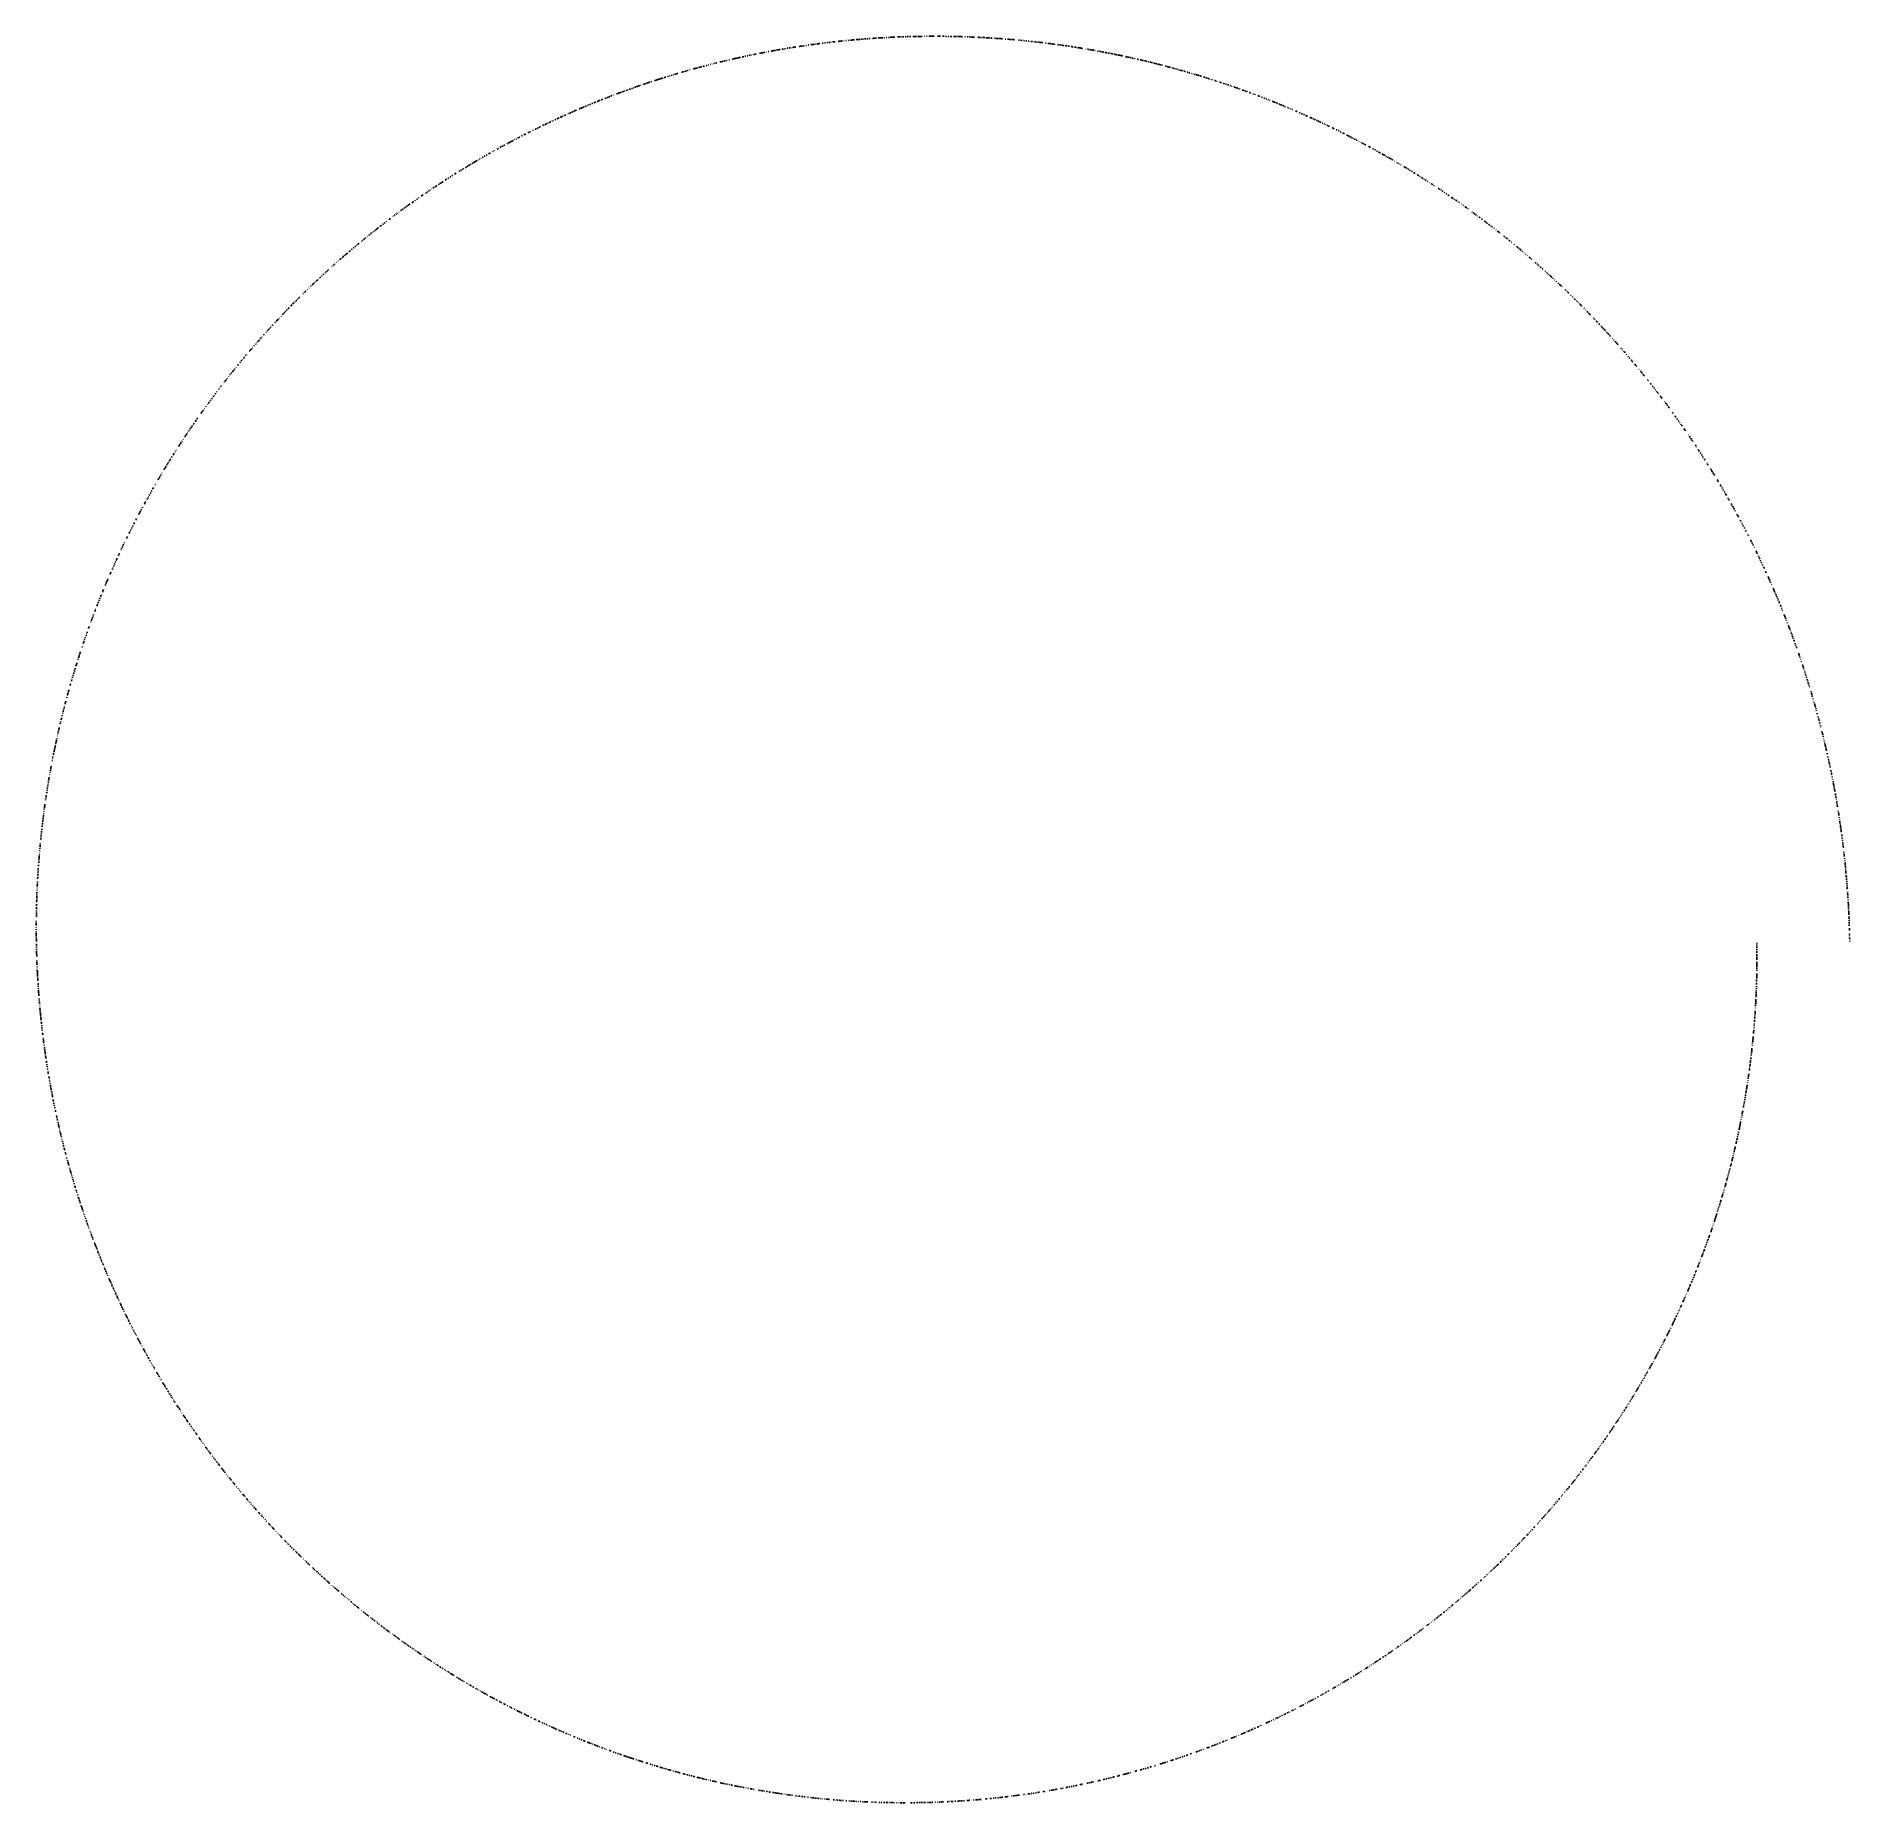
# Model space of a CAD drawing. Header units: metres. Extents: x -47.5 to 50, y -46.2 to 48.8.
import ezdxf

# ---------------------------------------------------------------- set-up
doc = ezdxf.new("R2010")
doc.units = ezdxf.units.M

msp = doc.modelspace()

# ---------------------------------------------------------------- linework, layer by layer
for p, q in [((-0.328, 48.754, -692.82), (-0.358, 48.753, -692.82)), ((-0.297, 48.755, -692.82), (-0.328, 48.754, -692.82)), ((-0.266, 48.755, -692.82), (-0.297, 48.755, -692.82)), ((-0.236, 48.756, -692.82), (-0.266, 48.755, -692.82)), ((-0.205, 48.757, -692.82), (-0.236, 48.756, -692.82)), ((-0.144, 48.758, -692.82), (-0.174, 48.757, -692.82)), ((-0.082, 48.759, -692.82), (-0.113, 48.759, -692.82)), ((-0.052, 48.76, -692.82), (-0.082, 48.759, -692.82)), ((-0.021, 48.76, -692.82), (-0.052, 48.76, -692.82)), ((0.009, 48.761, -692.82), (-0.021, 48.76, -692.82)), ((0.04, 48.761, -692.82), (0.009, 48.761, -692.82)), ((0.071, 48.762, -692.82), (0.04, 48.761, -692.82)), ((0.101, 48.762, -692.82), (0.071, 48.762, -692.82)), ((0.132, 48.763, -692.82), (0.101, 48.762, -692.82)), ((0.285, 48.764, -692.82), (0.255, 48.764, -692.82)), ((0.408, 48.766, -692.82), (0.377, 48.765, -692.82)), ((0.53, 48.766, -692.82), (0.5, 48.766, -692.82)), ((0.561, 48.767, -692.82), (0.53, 48.766, -692.82)), ((0.622, 48.767, -692.82), (0.592, 48.767, -692.82)), ((0.653, 48.767, -692.82), (0.622, 48.767, -692.82)), ((0.683, 48.767, -692.82), (0.653, 48.767, -692.82)), ((0.714, 48.767, -692.82), (0.683, 48.767, -692.82)), ((0.745, 48.767, -692.82), (0.714, 48.767, -692.82)), ((0.775, 48.767, -692.82), (0.745, 48.767, -692.82)), ((0.99, 48.767, -692.82), (0.959, 48.767, -692.82)), ((1.021, 48.767, -692.82), (0.99, 48.767, -692.82)), ((1.051, 48.767, -692.82), (1.021, 48.767, -692.82)), ((1.082, 48.766, -692.82), (1.051, 48.767, -692.82)), ((1.143, 48.766, -692.82), (1.113, 48.766, -692.82)), ((1.235, 48.765, -692.82), (1.204, 48.766, -692.82)), ((1.296, 48.765, -692.82), (1.266, 48.765, -692.82)), ((1.327, 48.764, -692.82), (1.296, 48.765, -692.82)), ((1.419, 48.763, -692.82), (1.388, 48.764, -692.82)), ((1.45, 48.763, -692.82), (1.419, 48.763, -692.82)), ((1.542, 48.762, -692.82), (1.511, 48.762, -692.82)), ((1.572, 48.761, -692.82), (1.542, 48.762, -692.82)), ((1.664, 48.76, -692.82), (1.634, 48.76, -692.82)), ((1.695, 48.759, -692.82), (1.664, 48.76, -692.82)), ((1.725, 48.759, -692.82), (1.695, 48.759, -692.82)), ((1.848, 48.756, -692.82), (1.817, 48.757, -692.82)), ((1.879, 48.755, -692.82), (1.848, 48.756, -692.82)), ((1.909, 48.755, -692.82), (1.879, 48.755, -692.82)), ((1.94, 48.754, -692.82), (1.909, 48.755, -692.82)), ((1.971, 48.753, -692.82), (1.94, 48.754, -692.82)), ((-8.948, 47.781, -692.82), (-8.978, 47.774, -692.82)), ((-8.888, 47.793, -692.82), (-8.918, 47.787, -692.82)), ((-8.859, 47.799, -692.82), (-8.888, 47.793, -692.82)), ((-8.829, 47.805, -692.82), (-8.859, 47.799, -692.82)), ((-8.799, 47.811, -692.82), (-8.829, 47.805, -692.82)), ((-8.589, 47.853, -692.82), (-8.619, 47.847, -692.82)), ((-8.559, 47.859, -692.82), (-8.589, 47.853, -692.82)), ((-8.529, 47.864, -692.82), (-8.559, 47.859, -692.82)), ((-8.499, 47.87, -692.82), (-8.529, 47.864, -692.82)), ((-8.469, 47.876, -692.82), (-8.499, 47.87, -692.82)), ((-8.439, 47.882, -692.82), (-8.469, 47.876, -692.82)), ((-8.379, 47.893, -692.82), (-8.409, 47.888, -692.82)), ((-8.349, 47.899, -692.82), (-8.379, 47.893, -692.82)), ((-8.319, 47.905, -692.82), (-8.349, 47.899, -692.82)), ((-8.229, 47.922, -692.82), (-8.259, 47.916, -692.82)), ((-8.109, 47.945, -692.82), (-8.139, 47.939, -692.82)), ((-7.959, 47.972, -692.82), (-7.989, 47.967, -692.82)), ((-7.929, 47.978, -692.82), (-7.959, 47.972, -692.82)), ((-7.899, 47.983, -692.82), (-7.929, 47.978, -692.82)), ((-7.868, 47.989, -692.82), (-7.899, 47.983, -692.82)), ((-7.838, 47.994, -692.82), (-7.868, 47.989, -692.82)), ((-7.808, 48, -692.82), (-7.838, 47.994, -692.82)), ((-7.778, 48.005, -692.82), (-7.808, 48, -692.82)), ((-7.748, 48.01, -692.82), (-7.778, 48.005, -692.82)), ((-7.688, 48.021, -692.82), (-7.718, 48.016, -692.82)), ((-7.628, 48.032, -692.82), (-7.658, 48.026, -692.82)), ((-7.598, 48.037, -692.82), (-7.628, 48.032, -692.82)), ((-7.568, 48.042, -692.82), (-7.598, 48.037, -692.82)), ((-7.537, 48.047, -692.82), (-7.568, 48.042, -692.82)), ((-7.507, 48.053, -692.82), (-7.537, 48.047, -692.82)), ((-7.387, 48.073, -692.82), (-7.417, 48.068, -692.82)), ((-7.357, 48.079, -692.82), (-7.387, 48.073, -692.82)), ((-7.327, 48.084, -692.82), (-7.357, 48.079, -692.82)), ((-7.236, 48.099, -692.82), (-7.266, 48.094, -692.82)), ((-7.206, 48.104, -692.82), (-7.236, 48.099, -692.82)), ((-7.116, 48.119, -692.82), (-7.146, 48.114, -692.82)), ((-7.086, 48.124, -692.82), (-7.116, 48.119, -692.82)), ((-6.995, 48.139, -692.82), (-7.025, 48.134, -692.82)), ((-6.965, 48.144, -692.82), (-6.995, 48.139, -692.82)), ((-6.904, 48.153, -692.82), (-6.935, 48.148, -692.82)), ((-6.814, 48.168, -692.82), (-6.844, 48.163, -692.82)), ((-6.784, 48.172, -692.82), (-6.814, 48.168, -692.82)), ((-6.754, 48.177, -692.82), (-6.784, 48.172, -692.82)), ((-6.723, 48.182, -692.82), (-6.754, 48.177, -692.82)), ((-6.693, 48.187, -692.82), (-6.723, 48.182, -692.82)), ((-6.663, 48.191, -692.82), (-6.693, 48.187, -692.82)), ((-6.451, 48.224, -692.82), (-6.482, 48.219, -692.82)), ((-6.421, 48.228, -692.82), (-6.451, 48.224, -692.82)), ((-6.391, 48.233, -692.82), (-6.421, 48.228, -692.82)), ((-6.361, 48.237, -692.82), (-6.391, 48.233, -692.82)), ((-6.33, 48.242, -692.82), (-6.361, 48.237, -692.82)), ((-6.3, 48.246, -692.82), (-6.33, 48.242, -692.82)), ((-6.24, 48.255, -692.82), (-6.27, 48.251, -692.82)), ((-6.209, 48.26, -692.82), (-6.24, 48.255, -692.82)), ((-6.088, 48.277, -692.82), (-6.119, 48.273, -692.82)), ((-5.967, 48.294, -692.82), (-5.998, 48.29, -692.82)), ((-5.816, 48.315, -692.82), (-5.846, 48.311, -692.82)), ((-5.786, 48.319, -692.82), (-5.816, 48.315, -692.82)), ((-5.755, 48.323, -692.82), (-5.786, 48.319, -692.82)), ((-5.725, 48.328, -692.82), (-5.755, 48.323, -692.82)), ((-5.695, 48.332, -692.82), (-5.725, 48.328, -692.82)), ((-5.664, 48.336, -692.82), (-5.695, 48.332, -692.82)), ((-5.604, 48.344, -692.82), (-5.634, 48.34, -692.82)), ((-5.543, 48.352, -692.82), (-5.573, 48.348, -692.82)), ((-5.483, 48.36, -692.82), (-5.513, 48.356, -692.82)), ((-5.452, 48.364, -692.82), (-5.483, 48.36, -692.82)), ((-5.422, 48.368, -692.82), (-5.452, 48.364, -692.82)), ((-5.392, 48.372, -692.82), (-5.422, 48.368, -692.82)), ((-5.361, 48.375, -692.82), (-5.392, 48.372, -692.82)), ((-5.209, 48.395, -692.82), (-5.24, 48.391, -692.82)), ((-5.179, 48.398, -692.82), (-5.209, 48.395, -692.82)), ((-5.088, 48.409, -692.82), (-5.118, 48.406, -692.82)), ((-5.058, 48.413, -692.82), (-5.088, 48.409, -692.82)), ((-4.967, 48.424, -692.82), (-4.997, 48.42, -692.82)), ((-4.936, 48.428, -692.82), (-4.967, 48.424, -692.82)), ((-4.845, 48.438, -692.82), (-4.875, 48.435, -692.82)), ((-4.815, 48.442, -692.82), (-4.845, 48.438, -692.82)), ((-4.754, 48.449, -692.82), (-4.784, 48.446, -692.82)), ((-4.663, 48.459, -692.82), (-4.693, 48.456, -692.82)), ((-4.632, 48.463, -692.82), (-4.663, 48.459, -692.82)), ((-4.602, 48.466, -692.82), (-4.632, 48.463, -692.82)), ((-4.572, 48.47, -692.82), (-4.602, 48.466, -692.82)), ((-4.541, 48.473, -692.82), (-4.572, 48.47, -692.82)), ((-4.359, 48.493, -692.82), (-4.389, 48.49, -692.82)), ((-4.328, 48.496, -692.82), (-4.359, 48.493, -692.82)), ((-4.298, 48.499, -692.82), (-4.328, 48.496, -692.82)), ((-4.267, 48.502, -692.82), (-4.298, 48.499, -692.82)), ((-4.237, 48.506, -692.82), (-4.267, 48.502, -692.82)), ((-4.207, 48.509, -692.82), (-4.237, 48.506, -692.82)), ((-4.176, 48.512, -692.82), (-4.207, 48.509, -692.82)), ((-4.146, 48.515, -692.82), (-4.176, 48.512, -692.82)), ((-4.054, 48.524, -692.82), (-4.085, 48.521, -692.82)), ((-3.933, 48.536, -692.82), (-3.963, 48.533, -692.82)), ((-3.811, 48.548, -692.82), (-3.841, 48.545, -692.82)), ((-3.719, 48.557, -692.82), (-3.75, 48.554, -692.82)), ((-3.658, 48.562, -692.82), (-3.689, 48.559, -692.82)), ((-3.628, 48.565, -692.82), (-3.658, 48.562, -692.82)), ((-3.598, 48.568, -692.82), (-3.628, 48.565, -692.82)), ((-3.567, 48.571, -692.82), (-3.598, 48.568, -692.82)), ((-3.537, 48.573, -692.82), (-3.567, 48.571, -692.82)), ((-3.506, 48.576, -692.82), (-3.537, 48.573, -692.82)), ((-3.384, 48.587, -692.82), (-3.415, 48.584, -692.82)), ((-3.323, 48.592, -692.82), (-3.354, 48.589, -692.82)), ((-3.293, 48.595, -692.82), (-3.323, 48.592, -692.82)), ((-3.262, 48.597, -692.82), (-3.293, 48.595, -692.82)), ((-3.232, 48.6, -692.82), (-3.262, 48.597, -692.82)), ((-3.201, 48.602, -692.82), (-3.232, 48.6, -692.82)), ((-3.11, 48.61, -692.82), (-3.14, 48.607, -692.82)), ((-3.049, 48.615, -692.82), (-3.079, 48.612, -692.82)), ((-3.018, 48.617, -692.82), (-3.049, 48.615, -692.82)), ((-2.927, 48.624, -692.82), (-2.957, 48.622, -692.82)), ((-2.896, 48.626, -692.82), (-2.927, 48.624, -692.82)), ((-2.805, 48.633, -692.82), (-2.835, 48.631, -692.82)), ((-2.774, 48.636, -692.82), (-2.805, 48.633, -692.82)), ((-2.682, 48.642, -692.82), (-2.713, 48.64, -692.82)), ((-2.652, 48.644, -692.82), (-2.682, 48.642, -692.82)), ((-2.499, 48.655, -692.82), (-2.53, 48.653, -692.82)), ((-2.469, 48.657, -692.82), (-2.499, 48.655, -692.82)), ((-2.438, 48.659, -692.82), (-2.469, 48.657, -692.82)), ((-2.408, 48.661, -692.82), (-2.438, 48.659, -692.82)), ((-2.377, 48.663, -692.82), (-2.408, 48.661, -692.82)), ((-2.316, 48.667, -692.82), (-2.347, 48.665, -692.82)), ((-2.194, 48.675, -692.82), (-2.224, 48.673, -692.82)), ((-2.163, 48.677, -692.82), (-2.194, 48.675, -692.82)), ((-2.133, 48.679, -692.82), (-2.163, 48.677, -692.82)), ((-2.102, 48.68, -692.82), (-2.133, 48.679, -692.82)), ((-2.071, 48.682, -692.82), (-2.102, 48.68, -692.82)), ((-2.041, 48.684, -692.82), (-2.071, 48.682, -692.82)), ((-1.98, 48.688, -692.82), (-2.01, 48.686, -692.82)), ((-1.888, 48.693, -692.82), (-1.919, 48.691, -692.82)), ((-1.766, 48.699, -692.82), (-1.796, 48.698, -692.82)), ((-1.644, 48.706, -692.82), (-1.674, 48.704, -692.82)), ((-1.613, 48.707, -692.82), (-1.644, 48.706, -692.82)), ((-1.552, 48.71, -692.82), (-1.582, 48.709, -692.82)), ((-1.521, 48.712, -692.82), (-1.552, 48.71, -692.82)), ((-1.491, 48.713, -692.82), (-1.521, 48.712, -692.82)), ((-1.46, 48.715, -692.82), (-1.491, 48.713, -692.82)), ((-1.429, 48.716, -692.82), (-1.46, 48.715, -692.82)), ((-1.399, 48.717, -692.82), (-1.429, 48.716, -692.82)), ((-1.368, 48.719, -692.82), (-1.399, 48.717, -692.82)), ((-1.338, 48.72, -692.82), (-1.368, 48.719, -692.82)), ((-1.154, 48.728, -692.82), (-1.185, 48.727, -692.82)), ((-1.123, 48.729, -692.82), (-1.154, 48.728, -692.82)), ((-1.093, 48.73, -692.82), (-1.123, 48.729, -692.82)), ((-1.062, 48.731, -692.82), (-1.093, 48.73, -692.82)), ((-1.032, 48.733, -692.82), (-1.062, 48.731, -692.82)), ((-0.94, 48.736, -692.82), (-0.97, 48.735, -692.82)), ((-0.879, 48.738, -692.82), (-0.909, 48.737, -692.82)), ((-0.848, 48.739, -692.82), (-0.879, 48.738, -692.82)), ((-0.756, 48.742, -692.82), (-0.787, 48.741, -692.82)), ((-0.726, 48.743, -692.82), (-0.756, 48.742, -692.82)), ((-0.634, 48.746, -692.82), (-0.664, 48.745, -692.82)), ((-0.603, 48.747, -692.82), (-0.634, 48.746, -692.82)), ((-0.511, 48.749, -692.82), (-0.542, 48.749, -692.82)), ((-0.481, 48.75, -692.82), (-0.511, 48.749, -692.82)), ((2.032, 48.752, -692.82), (2.001, 48.753, -692.82)), ((2.093, 48.75, -692.82), (2.063, 48.751, -692.82)), ((2.124, 48.749, -692.82), (2.093, 48.75, -692.82)), ((2.155, 48.748, -692.82), (2.124, 48.749, -692.82)), ((2.185, 48.748, -692.82), (2.155, 48.748, -692.82)), ((2.216, 48.747, -692.82), (2.185, 48.748, -692.82)), ((2.247, 48.746, -692.82), (2.216, 48.747, -692.82)), ((2.277, 48.745, -692.82), (2.247, 48.746, -692.82)), ((2.308, 48.744, -692.82), (2.277, 48.745, -692.82)), ((2.461, 48.739, -692.82), (2.43, 48.74, -692.82)), ((2.584, 48.735, -692.82), (2.553, 48.736, -692.82)), ((2.676, 48.731, -692.82), (2.645, 48.732, -692.82)), ((2.706, 48.73, -692.82), (2.676, 48.731, -692.82)), ((2.737, 48.729, -692.82), (2.706, 48.73, -692.82)), ((2.798, 48.726, -692.82), (2.767, 48.728, -692.82)), ((2.829, 48.725, -692.82), (2.798, 48.726, -692.82)), ((2.859, 48.724, -692.82), (2.829, 48.725, -692.82)), ((2.89, 48.723, -692.82), (2.859, 48.724, -692.82)), ((2.921, 48.721, -692.82), (2.89, 48.723, -692.82)), ((2.951, 48.72, -692.82), (2.921, 48.721, -692.82)), ((3.166, 48.71, -692.82), (3.135, 48.712, -692.82)), ((3.196, 48.709, -692.82), (3.166, 48.71, -692.82)), ((3.227, 48.707, -692.82), (3.196, 48.709, -692.82)), ((3.258, 48.705, -692.82), (3.227, 48.707, -692.82)), ((3.319, 48.702, -692.82), (3.288, 48.704, -692.82)), ((3.411, 48.698, -692.82), (3.38, 48.699, -692.82)), ((3.472, 48.694, -692.82), (3.441, 48.696, -692.82)), ((3.503, 48.693, -692.82), (3.472, 48.694, -692.82)), ((3.595, 48.687, -692.82), (3.564, 48.689, -692.82)), ((3.625, 48.686, -692.82), (3.595, 48.687, -692.82)), ((3.686, 48.682, -692.82), (3.656, 48.684, -692.82)), ((3.717, 48.68, -692.82), (3.686, 48.682, -692.82)), ((3.748, 48.678, -692.82), (3.717, 48.68, -692.82)), ((3.839, 48.673, -692.82), (3.809, 48.675, -692.82)), ((3.87, 48.671, -692.82), (3.839, 48.673, -692.82)), ((3.901, 48.669, -692.82), (3.87, 48.671, -692.82)), ((4.054, 48.659, -692.82), (4.023, 48.661, -692.82)), ((4.084, 48.657, -692.82), (4.054, 48.659, -692.82)), ((4.146, 48.653, -692.82), (4.115, 48.655, -692.82)), ((4.207, 48.648, -692.82), (4.176, 48.651, -692.82)), ((4.268, 48.644, -692.82), (4.237, 48.646, -692.82)), ((4.299, 48.642, -692.82), (4.268, 48.644, -692.82)), ((4.329, 48.64, -692.82), (4.299, 48.642, -692.82)), ((4.36, 48.638, -692.82), (4.329, 48.64, -692.82)), ((4.39, 48.635, -692.82), (4.36, 48.638, -692.82)), ((4.421, 48.633, -692.82), (4.39, 48.635, -692.82)), ((4.452, 48.631, -692.82), (4.421, 48.633, -692.82)), ((4.635, 48.617, -692.82), (4.605, 48.619, -692.82)), ((4.757, 48.607, -692.82), (4.727, 48.609, -692.82)), ((4.788, 48.604, -692.82), (4.757, 48.607, -692.82)), ((4.849, 48.599, -692.82), (4.819, 48.602, -692.82)), ((4.88, 48.597, -692.82), (4.849, 48.599, -692.82)), ((4.91, 48.594, -692.82), (4.88, 48.597, -692.82)), ((4.972, 48.589, -692.82), (4.941, 48.592, -692.82)), ((5.002, 48.586, -692.82), (4.972, 48.589, -692.82)), ((5.033, 48.584, -692.82), (5.002, 48.586, -692.82)), ((5.063, 48.581, -692.82), (5.033, 48.584, -692.82)), ((5.124, 48.576, -692.82), (5.094, 48.578, -692.82)), ((5.338, 48.556, -692.82), (5.308, 48.559, -692.82)), ((5.399, 48.55, -692.82), (5.369, 48.553, -692.82)), ((5.43, 48.547, -692.82), (5.399, 48.55, -692.82)), ((5.491, 48.542, -692.82), (5.461, 48.545, -692.82)), ((5.583, 48.533, -692.82), (5.552, 48.536, -692.82)), ((5.674, 48.524, -692.82), (5.644, 48.527, -692.82)), ((5.766, 48.514, -692.82), (5.736, 48.517, -692.82)), ((5.858, 48.505, -692.82), (5.827, 48.508, -692.82)), ((5.888, 48.502, -692.82), (5.858, 48.505, -692.82)), ((6.01, 48.489, -692.82), (5.98, 48.492, -692.82)), ((6.041, 48.485, -692.82), (6.01, 48.489, -692.82)), ((6.071, 48.482, -692.82), (6.041, 48.485, -692.82)), ((6.163, 48.472, -692.82), (6.132, 48.475, -692.82)), ((6.224, 48.465, -692.82), (6.193, 48.469, -692.82)), ((6.254, 48.462, -692.82), (6.224, 48.465, -692.82)), ((6.315, 48.455, -692.82), (6.285, 48.458, -692.82)), ((6.376, 48.448, -692.82), (6.346, 48.452, -692.82)), ((6.437, 48.441, -692.82), (6.407, 48.445, -692.82)), ((6.468, 48.437, -692.82), (6.437, 48.441, -692.82)), ((6.498, 48.434, -692.82), (6.468, 48.437, -692.82)), ((6.529, 48.43, -692.82), (6.498, 48.434, -692.82)), ((6.559, 48.427, -692.82), (6.529, 48.43, -692.82)), ((6.59, 48.423, -692.82), (6.559, 48.427, -692.82)), ((6.62, 48.419, -692.82), (6.59, 48.423, -692.82)), ((6.803, 48.397, -692.82), (6.773, 48.401, -692.82)), ((6.925, 48.382, -692.82), (6.895, 48.386, -692.82)), ((6.956, 48.378, -692.82), (6.925, 48.382, -692.82)), ((7.017, 48.37, -692.82), (6.986, 48.374, -692.82)), ((7.047, 48.366, -692.82), (7.017, 48.37, -692.82)), ((7.077, 48.362, -692.82), (7.047, 48.366, -692.82)), ((7.138, 48.354, -692.82), (7.108, 48.358, -692.82)), ((7.169, 48.35, -692.82), (7.138, 48.354, -692.82)), ((7.199, 48.346, -692.82), (7.169, 48.35, -692.82)), ((7.23, 48.342, -692.82), (7.199, 48.346, -692.82)), ((7.291, 48.334, -692.82), (7.26, 48.338, -692.82)), ((7.443, 48.314, -692.82), (7.412, 48.318, -692.82)), ((7.504, 48.305, -692.82), (7.473, 48.309, -692.82)), ((7.564, 48.297, -692.82), (7.534, 48.301, -692.82)), ((7.595, 48.292, -692.82), (7.564, 48.297, -692.82)), ((7.656, 48.284, -692.82), (7.625, 48.288, -692.82)), ((7.716, 48.275, -692.82), (7.686, 48.28, -692.82)), ((7.747, 48.271, -692.82), (7.716, 48.275, -692.82)), ((7.838, 48.258, -692.82), (7.808, 48.262, -692.82)), ((7.899, 48.249, -692.82), (7.868, 48.253, -692.82)), ((7.929, 48.244, -692.82), (7.899, 48.249, -692.82)), ((8.02, 48.231, -692.82), (7.99, 48.235, -692.82)), ((8.051, 48.226, -692.82), (8.02, 48.231, -692.82)), ((8.172, 48.208, -692.82), (8.142, 48.212, -692.82)), ((8.203, 48.203, -692.82), (8.172, 48.208, -692.82)), ((8.233, 48.199, -692.82), (8.203, 48.203, -692.82)), ((8.324, 48.184, -692.82), (8.294, 48.189, -692.82)), ((8.385, 48.175, -692.82), (8.354, 48.18, -692.82)), ((8.415, 48.17, -692.82), (8.385, 48.175, -692.82)), ((8.476, 48.161, -692.82), (8.445, 48.165, -692.82)), ((8.537, 48.151, -692.82), (8.506, 48.156, -692.82)), ((8.567, 48.146, -692.82), (8.537, 48.151, -692.82)), ((8.597, 48.141, -692.82), (8.567, 48.146, -692.82)), ((8.628, 48.136, -692.82), (8.597, 48.141, -692.82)), ((8.658, 48.131, -692.82), (8.628, 48.136, -692.82)), ((8.688, 48.126, -692.82), (8.658, 48.131, -692.82)), ((8.718, 48.121, -692.82), (8.688, 48.126, -692.82)), ((8.779, 48.111, -692.82), (8.749, 48.116, -692.82)), ((8.961, 48.081, -692.82), (8.931, 48.086, -692.82)), ((9.052, 48.065, -692.82), (9.022, 48.071, -692.82)), ((9.082, 48.06, -692.82), (9.052, 48.065, -692.82)), ((9.112, 48.055, -692.82), (9.082, 48.06, -692.82)), ((9.173, 48.044, -692.82), (9.143, 48.05, -692.82)), ((9.203, 48.039, -692.82), (9.173, 48.044, -692.82)), ((9.234, 48.034, -692.82), (9.203, 48.039, -692.82)), ((9.294, 48.023, -692.82), (9.264, 48.029, -692.82)), ((9.324, 48.018, -692.82), (9.294, 48.023, -692.82)), ((9.355, 48.013, -692.82), (9.324, 48.018, -692.82)), ((9.385, 48.007, -692.82), (9.355, 48.013, -692.82)), ((9.445, 47.996, -692.82), (9.415, 48.002, -692.82)), ((9.597, 47.969, -692.82), (9.566, 47.974, -692.82)), ((9.657, 47.958, -692.82), (9.627, 47.963, -692.82)), ((9.717, 47.947, -692.82), (9.687, 47.952, -692.82)), ((9.748, 47.941, -692.82), (9.717, 47.947, -692.82)), ((9.808, 47.93, -692.82), (9.778, 47.935, -692.82)), ((9.869, 47.918, -692.82), (9.838, 47.924, -692.82)), ((9.899, 47.913, -692.82), (9.869, 47.918, -692.82)), ((9.989, 47.895, -692.82), (9.959, 47.901, -692.82)), ((10.019, 47.89, -692.82), (9.989, 47.895, -692.82)), ((10.05, 47.884, -692.82), (10.019, 47.89, -692.82)), ((10.08, 47.878, -692.82), (10.05, 47.884, -692.82)), ((10.17, 47.86, -692.82), (10.14, 47.866, -692.82)), ((10.201, 47.854, -692.82), (10.17, 47.86, -692.82)), ((10.291, 47.837, -692.82), (10.261, 47.843, -692.82)), ((10.351, 47.825, -692.82), (10.321, 47.831, -692.82)), ((10.382, 47.819, -692.82), (10.351, 47.825, -692.82)), ((10.472, 47.8, -692.82), (10.442, 47.806, -692.82)), ((10.532, 47.788, -692.82), (10.502, 47.794, -692.82)), ((10.562, 47.782, -692.82), (10.532, 47.788, -692.82)), ((-12.799, 46.828, -692.82), (-12.828, 46.819, -692.82)), ((-12.741, 46.845, -692.82), (-12.77, 46.836, -692.82)), ((-12.711, 46.853, -692.82), (-12.741, 46.845, -692.82)), ((-12.682, 46.862, -692.82), (-12.711, 46.853, -692.82)), ((-12.653, 46.87, -692.82), (-12.682, 46.862, -692.82)), ((-12.594, 46.887, -692.82), (-12.623, 46.878, -692.82)), ((-12.565, 46.895, -692.82), (-12.594, 46.887, -692.82)), ((-12.535, 46.904, -692.82), (-12.565, 46.895, -692.82)), ((-12.477, 46.92, -692.82), (-12.506, 46.912, -692.82)), ((-12.447, 46.929, -692.82), (-12.477, 46.92, -692.82)), ((-12.33, 46.962, -692.82), (-12.359, 46.954, -692.82)), ((-12.154, 47.011, -692.82), (-12.183, 47.003, -692.82)), ((-12.124, 47.019, -692.82), (-12.154, 47.011, -692.82)), ((-12.095, 47.027, -692.82), (-12.124, 47.019, -692.82)), ((-12.065, 47.035, -692.82), (-12.095, 47.027, -692.82)), ((-12.036, 47.043, -692.82), (-12.065, 47.035, -692.82)), ((-12.006, 47.051, -692.82), (-12.036, 47.043, -692.82)), ((-11.977, 47.059, -692.82), (-12.006, 47.051, -692.82)), ((-11.918, 47.075, -692.82), (-11.948, 47.067, -692.82)), ((-11.859, 47.091, -692.82), (-11.889, 47.083, -692.82)), ((-11.8, 47.107, -692.82), (-11.83, 47.099, -692.82)), ((-11.771, 47.115, -692.82), (-11.8, 47.107, -692.82)), ((-11.712, 47.131, -692.82), (-11.741, 47.123, -692.82)), ((-11.623, 47.154, -692.82), (-11.653, 47.146, -692.82)), ((-11.594, 47.162, -692.82), (-11.623, 47.154, -692.82)), ((-11.564, 47.17, -692.82), (-11.594, 47.162, -692.82)), ((-11.446, 47.201, -692.82), (-11.476, 47.193, -692.82)), ((-11.417, 47.208, -692.82), (-11.446, 47.201, -692.82)), ((-11.328, 47.231, -692.82), (-11.358, 47.224, -692.82)), ((-11.239, 47.254, -692.82), (-11.269, 47.246, -692.82)), ((-11.151, 47.277, -692.82), (-11.18, 47.269, -692.82)), ((-11.062, 47.299, -692.82), (-11.091, 47.291, -692.82)), ((-11.003, 47.314, -692.82), (-11.032, 47.306, -692.82)), ((-10.973, 47.321, -692.82), (-11.003, 47.314, -692.82)), ((-10.914, 47.336, -692.82), (-10.943, 47.329, -692.82)), ((-10.706, 47.387, -692.82), (-10.736, 47.38, -692.82)), ((-10.677, 47.394, -692.82), (-10.706, 47.387, -692.82)), ((-10.647, 47.401, -692.82), (-10.677, 47.394, -692.82)), ((-10.617, 47.408, -692.82), (-10.647, 47.401, -692.82)), ((-10.588, 47.416, -692.82), (-10.617, 47.408, -692.82)), ((-10.558, 47.423, -692.82), (-10.588, 47.416, -692.82)), ((-10.499, 47.437, -692.82), (-10.528, 47.43, -692.82)), ((-10.469, 47.444, -692.82), (-10.499, 47.437, -692.82)), ((-10.439, 47.451, -692.82), (-10.469, 47.444, -692.82)), ((-10.35, 47.472, -692.82), (-10.38, 47.465, -692.82)), ((-10.231, 47.5, -692.82), (-10.261, 47.493, -692.82)), ((-10.053, 47.541, -692.82), (-10.082, 47.534, -692.82)), ((-10.023, 47.548, -692.82), (-10.053, 47.541, -692.82)), ((-9.993, 47.555, -692.82), (-10.023, 47.548, -692.82)), ((-9.963, 47.562, -692.82), (-9.993, 47.555, -692.82)), ((-9.934, 47.568, -692.82), (-9.963, 47.562, -692.82)), ((-9.904, 47.575, -692.82), (-9.934, 47.568, -692.82)), ((-9.874, 47.582, -692.82), (-9.904, 47.575, -692.82)), ((-9.814, 47.595, -692.82), (-9.844, 47.589, -692.82)), ((-9.755, 47.608, -692.82), (-9.785, 47.602, -692.82)), ((-9.725, 47.615, -692.82), (-9.755, 47.608, -692.82)), ((-9.695, 47.622, -692.82), (-9.725, 47.615, -692.82)), ((-9.665, 47.628, -692.82), (-9.695, 47.622, -692.82)), ((-9.636, 47.635, -692.82), (-9.665, 47.628, -692.82)), ((-9.516, 47.661, -692.82), (-9.546, 47.654, -692.82)), ((-9.486, 47.667, -692.82), (-9.516, 47.661, -692.82)), ((-9.456, 47.674, -692.82), (-9.486, 47.667, -692.82)), ((-9.367, 47.693, -692.82), (-9.397, 47.687, -692.82)), ((-9.337, 47.699, -692.82), (-9.367, 47.693, -692.82)), ((-9.247, 47.718, -692.82), (-9.277, 47.712, -692.82)), ((-9.217, 47.725, -692.82), (-9.247, 47.718, -692.82)), ((-9.128, 47.743, -692.82), (-9.158, 47.737, -692.82)), ((-9.098, 47.75, -692.82), (-9.128, 47.743, -692.82)), ((-9.038, 47.762, -692.82), (-9.068, 47.756, -692.82)), ((10.623, 47.77, -692.82), (10.592, 47.776, -692.82)), ((10.683, 47.757, -692.82), (10.653, 47.764, -692.82)), ((10.713, 47.751, -692.82), (10.683, 47.757, -692.82)), ((10.743, 47.745, -692.82), (10.713, 47.751, -692.82)), ((10.773, 47.739, -692.82), (10.743, 47.745, -692.82)), ((10.803, 47.732, -692.82), (10.773, 47.739, -692.82)), ((10.833, 47.726, -692.82), (10.803, 47.732, -692.82)), ((10.863, 47.72, -692.82), (10.833, 47.726, -692.82)), ((10.924, 47.707, -692.82), (10.893, 47.713, -692.82)), ((11.104, 47.668, -692.82), (11.074, 47.675, -692.82)), ((11.134, 47.662, -692.82), (11.104, 47.668, -692.82)), ((11.194, 47.649, -692.82), (11.164, 47.655, -692.82)), ((11.224, 47.642, -692.82), (11.194, 47.649, -692.82)), ((11.254, 47.636, -692.82), (11.224, 47.642, -692.82)), ((11.314, 47.623, -692.82), (11.284, 47.629, -692.82)), ((11.344, 47.616, -692.82), (11.314, 47.623, -692.82)), ((11.374, 47.609, -692.82), (11.344, 47.616, -692.82)), ((11.434, 47.596, -692.82), (11.404, 47.603, -692.82)), ((11.464, 47.589, -692.82), (11.434, 47.596, -692.82)), ((11.524, 47.576, -692.82), (11.494, 47.582, -692.82)), ((11.584, 47.562, -692.82), (11.554, 47.569, -692.82)), ((11.734, 47.528, -692.82), (11.704, 47.535, -692.82)), ((11.794, 47.514, -692.82), (11.764, 47.521, -692.82)), ((11.884, 47.493, -692.82), (11.854, 47.5, -692.82)), ((11.944, 47.479, -692.82), (11.914, 47.486, -692.82)), ((11.974, 47.472, -692.82), (11.944, 47.479, -692.82)), ((12.004, 47.465, -692.82), (11.974, 47.472, -692.82)), ((12.034, 47.458, -692.82), (12.004, 47.465, -692.82)), ((12.124, 47.437, -692.82), (12.094, 47.444, -692.82)), ((12.154, 47.43, -692.82), (12.124, 47.437, -692.82)), ((12.184, 47.423, -692.82), (12.154, 47.43, -692.82)), ((12.213, 47.416, -692.82), (12.184, 47.423, -692.82)), ((12.303, 47.394, -692.82), (12.273, 47.401, -692.82)), ((12.333, 47.387, -692.82), (12.303, 47.394, -692.82)), ((12.423, 47.365, -692.82), (12.393, 47.372, -692.82)), ((12.483, 47.35, -692.82), (12.453, 47.357, -692.82)), ((12.512, 47.343, -692.82), (12.483, 47.35, -692.82)), ((12.602, 47.321, -692.82), (12.572, 47.328, -692.82)), ((12.662, 47.306, -692.82), (12.632, 47.313, -692.82)), ((12.692, 47.298, -692.82), (12.662, 47.306, -692.82)), ((12.751, 47.283, -692.82), (12.721, 47.291, -692.82)), ((12.811, 47.268, -692.82), (12.781, 47.276, -692.82)), ((12.841, 47.26, -692.82), (12.811, 47.268, -692.82)), ((12.871, 47.253, -692.82), (12.841, 47.26, -692.82)), ((12.9, 47.245, -692.82), (12.871, 47.253, -692.82)), ((12.93, 47.238, -692.82), (12.9, 47.245, -692.82)), ((12.96, 47.23, -692.82), (12.93, 47.238, -692.82)), ((12.99, 47.222, -692.82), (12.96, 47.23, -692.82)), ((13.049, 47.207, -692.82), (13.02, 47.215, -692.82)), ((13.228, 47.16, -692.82), (13.198, 47.168, -692.82)), ((13.258, 47.153, -692.82), (13.228, 47.16, -692.82)), ((13.317, 47.137, -692.82), (13.288, 47.145, -692.82)), ((13.347, 47.129, -692.82), (13.317, 47.137, -692.82)), ((13.377, 47.121, -692.82), (13.347, 47.129, -692.82)), ((13.436, 47.105, -692.82), (13.406, 47.113, -692.82)), ((13.466, 47.097, -692.82), (13.436, 47.105, -692.82)), ((13.496, 47.089, -692.82), (13.466, 47.097, -692.82)), ((13.585, 47.065, -692.82), (13.555, 47.073, -692.82)), ((13.644, 47.049, -692.82), (13.614, 47.057, -692.82)), ((13.704, 47.033, -692.82), (13.674, 47.041, -692.82)), ((13.793, 47.008, -692.82), (13.763, 47.016, -692.82)), ((13.852, 46.992, -692.82), (13.822, 47, -692.82)), ((13.911, 46.975, -692.82), (13.882, 46.984, -692.82)), ((14, 46.951, -692.82), (13.971, 46.959, -692.82)), ((14.059, 46.934, -692.82), (14.03, 46.942, -692.82)), ((14.089, 46.926, -692.82), (14.059, 46.934, -692.82)), ((14.119, 46.917, -692.82), (14.089, 46.926, -692.82)), ((14.148, 46.909, -692.82), (14.119, 46.917, -692.82)), ((14.237, 46.883, -692.82), (14.208, 46.892, -692.82)), ((14.267, 46.875, -692.82), (14.237, 46.883, -692.82)), ((14.296, 46.867, -692.82), (14.267, 46.875, -692.82)), ((14.415, 46.832, -692.82), (14.385, 46.841, -692.82)), ((14.444, 46.824, -692.82), (14.415, 46.832, -692.82)), ((14.503, 46.807, -692.82), (14.474, 46.815, -692.82)), ((14.533, 46.798, -692.82), (14.503, 46.807, -692.82)), ((-15.841, 45.832, -692.82), (-15.869, 45.821, -692.82)), ((-15.755, 45.863, -692.82), (-15.784, 45.853, -692.82)), ((-15.726, 45.873, -692.82), (-15.755, 45.863, -692.82)), ((-15.669, 45.894, -692.82), (-15.698, 45.884, -692.82)), ((-15.583, 45.925, -692.82), (-15.612, 45.915, -692.82)), ((-15.554, 45.935, -692.82), (-15.583, 45.925, -692.82)), ((-15.468, 45.966, -692.82), (-15.497, 45.956, -692.82)), ((-15.439, 45.976, -692.82), (-15.468, 45.966, -692.82)), ((-15.382, 45.996, -692.82), (-15.411, 45.986, -692.82)), ((-15.296, 46.027, -692.82), (-15.324, 46.017, -692.82)), ((-15.267, 46.037, -692.82), (-15.296, 46.027, -692.82)), ((-15.209, 46.057, -692.82), (-15.238, 46.047, -692.82)), ((-15.152, 46.077, -692.82), (-15.181, 46.067, -692.82)), ((-15.123, 46.087, -692.82), (-15.152, 46.077, -692.82)), ((-15.065, 46.107, -692.82), (-15.094, 46.097, -692.82)), ((-15.008, 46.127, -692.82), (-15.037, 46.117, -692.82)), ((-14.864, 46.176, -692.82), (-14.892, 46.166, -692.82)), ((-14.806, 46.196, -692.82), (-14.835, 46.186, -692.82)), ((-14.777, 46.205, -692.82), (-14.806, 46.196, -692.82)), ((-14.748, 46.215, -692.82), (-14.777, 46.205, -692.82)), ((-14.719, 46.225, -692.82), (-14.748, 46.215, -692.82)), ((-14.661, 46.244, -692.82), (-14.69, 46.235, -692.82)), ((-14.632, 46.254, -692.82), (-14.661, 46.244, -692.82)), ((-14.604, 46.264, -692.82), (-14.632, 46.254, -692.82)), ((-14.546, 46.283, -692.82), (-14.575, 46.273, -692.82)), ((-14.517, 46.293, -692.82), (-14.546, 46.283, -692.82)), ((-14.488, 46.302, -692.82), (-14.517, 46.293, -692.82)), ((-14.401, 46.331, -692.82), (-14.43, 46.321, -692.82)), ((-14.227, 46.388, -692.82), (-14.256, 46.378, -692.82)), ((-14.169, 46.407, -692.82), (-14.198, 46.397, -692.82)), ((-14.14, 46.416, -692.82), (-14.169, 46.407, -692.82)), ((-14.111, 46.425, -692.82), (-14.14, 46.416, -692.82)), ((-14.082, 46.435, -692.82), (-14.111, 46.425, -692.82)), ((-14.053, 46.444, -692.82), (-14.082, 46.435, -692.82)), ((-14.024, 46.453, -692.82), (-14.053, 46.444, -692.82)), ((-13.995, 46.463, -692.82), (-14.024, 46.453, -692.82)), ((-13.937, 46.481, -692.82), (-13.966, 46.472, -692.82)), ((-13.879, 46.499, -692.82), (-13.908, 46.49, -692.82)), ((-13.85, 46.509, -692.82), (-13.879, 46.499, -692.82)), ((-13.792, 46.527, -692.82), (-13.821, 46.518, -692.82)), ((-13.704, 46.554, -692.82), (-13.733, 46.545, -692.82)), ((-13.675, 46.563, -692.82), (-13.704, 46.554, -692.82)), ((-13.646, 46.573, -692.82), (-13.675, 46.563, -692.82)), ((-13.53, 46.609, -692.82), (-13.559, 46.6, -692.82)), ((-13.5, 46.618, -692.82), (-13.53, 46.609, -692.82)), ((-13.413, 46.644, -692.82), (-13.442, 46.636, -692.82)), ((-13.325, 46.671, -692.82), (-13.355, 46.662, -692.82)), ((-13.238, 46.698, -692.82), (-13.267, 46.689, -692.82)), ((-13.15, 46.724, -692.82), (-13.179, 46.715, -692.82)), ((-13.092, 46.741, -692.82), (-13.121, 46.733, -692.82)), ((-13.063, 46.75, -692.82), (-13.092, 46.741, -692.82)), ((-13.004, 46.767, -692.82), (-13.033, 46.759, -692.82)), ((14.622, 46.772, -692.82), (14.592, 46.781, -692.82)), ((14.71, 46.746, -692.82), (14.681, 46.754, -692.82)), ((14.799, 46.719, -692.82), (14.769, 46.728, -692.82)), ((14.858, 46.702, -692.82), (14.828, 46.711, -692.82)), ((14.887, 46.693, -692.82), (14.858, 46.702, -692.82)), ((14.917, 46.684, -692.82), (14.887, 46.693, -692.82)), ((14.946, 46.675, -692.82), (14.917, 46.684, -692.82)), ((14.976, 46.666, -692.82), (14.946, 46.675, -692.82)), ((15.005, 46.657, -692.82), (14.976, 46.666, -692.82)), ((15.034, 46.648, -692.82), (15.005, 46.657, -692.82)), ((15.093, 46.63, -692.82), (15.064, 46.639, -692.82)), ((15.152, 46.612, -692.82), (15.123, 46.621, -692.82)), ((15.299, 46.567, -692.82), (15.27, 46.576, -692.82)), ((15.329, 46.558, -692.82), (15.299, 46.567, -692.82)), ((15.358, 46.548, -692.82), (15.329, 46.558, -692.82)), ((15.417, 46.53, -692.82), (15.388, 46.539, -692.82)), ((15.446, 46.521, -692.82), (15.417, 46.53, -692.82)), ((15.476, 46.512, -692.82), (15.446, 46.521, -692.82)), ((15.534, 46.493, -692.82), (15.505, 46.502, -692.82)), ((15.564, 46.484, -692.82), (15.534, 46.493, -692.82)), ((15.593, 46.475, -692.82), (15.564, 46.484, -692.82)), ((15.681, 46.446, -692.82), (15.652, 46.456, -692.82)), ((15.74, 46.428, -692.82), (15.711, 46.437, -692.82)), ((15.886, 46.38, -692.82), (15.857, 46.39, -692.82)), ((15.945, 46.361, -692.82), (15.916, 46.371, -692.82)), ((16.004, 46.342, -692.82), (15.974, 46.352, -692.82)), ((16.15, 46.294, -692.82), (16.121, 46.304, -692.82)), ((16.179, 46.284, -692.82), (16.15, 46.294, -692.82)), ((16.208, 46.275, -692.82), (16.179, 46.284, -692.82)), ((16.238, 46.265, -692.82), (16.208, 46.275, -692.82)), ((16.354, 46.226, -692.82), (16.325, 46.236, -692.82)), ((16.384, 46.216, -692.82), (16.354, 46.226, -692.82)), ((16.471, 46.187, -692.82), (16.442, 46.197, -692.82)), ((16.5, 46.177, -692.82), (16.471, 46.187, -692.82)), ((16.588, 46.147, -692.82), (16.559, 46.157, -692.82)), ((16.617, 46.137, -692.82), (16.588, 46.147, -692.82)), ((16.705, 46.107, -692.82), (16.675, 46.117, -692.82)), ((16.792, 46.077, -692.82), (16.763, 46.087, -692.82)), ((16.879, 46.047, -692.82), (16.85, 46.057, -692.82)), ((16.937, 46.026, -692.82), (16.908, 46.036, -692.82)), ((16.967, 46.016, -692.82), (16.937, 46.026, -692.82)), ((16.996, 46.006, -692.82), (16.967, 46.016, -692.82)), ((17.025, 45.996, -692.82), (16.996, 46.006, -692.82)), ((17.054, 45.986, -692.82), (17.025, 45.996, -692.82)), ((17.083, 45.975, -692.82), (17.054, 45.986, -692.82)), ((17.112, 45.965, -692.82), (17.083, 45.975, -692.82)), ((17.17, 45.944, -692.82), (17.141, 45.955, -692.82)), ((17.228, 45.924, -692.82), (17.199, 45.934, -692.82)), ((17.373, 45.872, -692.82), (17.344, 45.882, -692.82)), ((17.402, 45.861, -692.82), (17.373, 45.872, -692.82)), ((17.431, 45.851, -692.82), (17.402, 45.861, -692.82)), ((17.489, 45.83, -692.82), (17.46, 45.84, -692.82)), ((17.518, 45.819, -692.82), (17.489, 45.83, -692.82)), ((-18.276, 44.869, -692.82), (-18.304, 44.857, -692.82)), ((-18.22, 44.893, -692.82), (-18.248, 44.881, -692.82)), ((-18.192, 44.905, -692.82), (-18.22, 44.893, -692.82)), ((-18.164, 44.917, -692.82), (-18.192, 44.905, -692.82)), ((-18.136, 44.928, -692.82), (-18.164, 44.917, -692.82)), ((-18.108, 44.94, -692.82), (-18.136, 44.928, -692.82)), ((-18.08, 44.952, -692.82), (-18.108, 44.94, -692.82)), ((-18.052, 44.964, -692.82), (-18.08, 44.952, -692.82)), ((-17.996, 44.988, -692.82), (-18.024, 44.976, -692.82)), ((-17.94, 45.011, -692.82), (-17.968, 44.999, -692.82)), ((-17.912, 45.023, -692.82), (-17.94, 45.011, -692.82)), ((-17.855, 45.046, -692.82), (-17.884, 45.035, -692.82)), ((-17.771, 45.081, -692.82), (-17.799, 45.07, -692.82)), ((-17.743, 45.093, -692.82), (-17.771, 45.081, -692.82)), ((-17.687, 45.116, -692.82), (-17.715, 45.104, -692.82)), ((-17.602, 45.151, -692.82), (-17.63, 45.139, -692.82)), ((-17.574, 45.162, -692.82), (-17.602, 45.151, -692.82)), ((-17.489, 45.197, -692.82), (-17.518, 45.185, -692.82)), ((-17.461, 45.208, -692.82), (-17.489, 45.197, -692.82)), ((-17.433, 45.22, -692.82), (-17.461, 45.208, -692.82)), ((-17.405, 45.231, -692.82), (-17.433, 45.22, -692.82)), ((-17.32, 45.265, -692.82), (-17.348, 45.254, -692.82)), ((-17.292, 45.277, -692.82), (-17.32, 45.265, -692.82)), ((-17.263, 45.288, -692.82), (-17.292, 45.277, -692.82)), ((-17.235, 45.299, -692.82), (-17.263, 45.288, -692.82)), ((-17.179, 45.322, -692.82), (-17.207, 45.31, -692.82)), ((-17.094, 45.355, -692.82), (-17.122, 45.344, -692.82)), ((-17.037, 45.378, -692.82), (-17.065, 45.367, -692.82)), ((-16.895, 45.433, -692.82), (-16.924, 45.422, -692.82)), ((-16.839, 45.456, -692.82), (-16.867, 45.445, -692.82)), ((-16.782, 45.478, -692.82), (-16.81, 45.467, -692.82)), ((-16.753, 45.489, -692.82), (-16.782, 45.478, -692.82)), ((-16.697, 45.511, -692.82), (-16.725, 45.5, -692.82)), ((-16.668, 45.522, -692.82), (-16.697, 45.511, -692.82)), ((-16.64, 45.533, -692.82), (-16.668, 45.522, -692.82)), ((-16.583, 45.554, -692.82), (-16.611, 45.544, -692.82)), ((-16.554, 45.565, -692.82), (-16.583, 45.554, -692.82)), ((-16.526, 45.576, -692.82), (-16.554, 45.565, -692.82)), ((-16.441, 45.609, -692.82), (-16.469, 45.598, -692.82)), ((-16.269, 45.673, -692.82), (-16.298, 45.662, -692.82)), ((-16.212, 45.695, -692.82), (-16.241, 45.684, -692.82)), ((-16.184, 45.705, -692.82), (-16.212, 45.695, -692.82)), ((-16.155, 45.716, -692.82), (-16.184, 45.705, -692.82)), ((-16.127, 45.726, -692.82), (-16.155, 45.716, -692.82)), ((-16.098, 45.737, -692.82), (-16.127, 45.726, -692.82)), ((-16.07, 45.748, -692.82), (-16.098, 45.737, -692.82)), ((-16.041, 45.758, -692.82), (-16.07, 45.748, -692.82)), ((-15.984, 45.779, -692.82), (-16.012, 45.769, -692.82)), ((-15.927, 45.8, -692.82), (-15.955, 45.79, -692.82)), ((-15.898, 45.811, -692.82), (-15.927, 45.8, -692.82)), ((17.547, 45.809, -692.82), (17.518, 45.819, -692.82)), ((17.605, 45.788, -692.82), (17.576, 45.798, -692.82)), ((17.634, 45.777, -692.82), (17.605, 45.788, -692.82)), ((17.749, 45.734, -692.82), (17.721, 45.745, -692.82)), ((17.807, 45.713, -692.82), (17.778, 45.724, -692.82)), ((17.952, 45.659, -692.82), (17.923, 45.67, -692.82)), ((18.009, 45.638, -692.82), (17.981, 45.648, -692.82)), ((18.067, 45.616, -692.82), (18.038, 45.627, -692.82)), ((18.211, 45.561, -692.82), (18.182, 45.572, -692.82)), ((18.24, 45.55, -692.82), (18.211, 45.561, -692.82)), ((18.269, 45.539, -692.82), (18.24, 45.55, -692.82)), ((18.298, 45.528, -692.82), (18.269, 45.539, -692.82)), ((18.413, 45.484, -692.82), (18.384, 45.495, -692.82)), ((18.441, 45.473, -692.82), (18.413, 45.484, -692.82)), ((18.528, 45.439, -692.82), (18.499, 45.451, -692.82)), ((18.556, 45.428, -692.82), (18.528, 45.439, -692.82)), ((18.643, 45.395, -692.82), (18.614, 45.406, -692.82)), ((18.671, 45.383, -692.82), (18.643, 45.395, -692.82)), ((18.757, 45.349, -692.82), (18.729, 45.361, -692.82)), ((18.843, 45.315, -692.82), (18.815, 45.327, -692.82)), ((18.987, 45.258, -692.82), (18.958, 45.27, -692.82)), ((19.015, 45.247, -692.82), (18.987, 45.258, -692.82)), ((19.044, 45.235, -692.82), (19.015, 45.247, -692.82)), ((19.072, 45.224, -692.82), (19.044, 45.235, -692.82)), ((19.101, 45.212, -692.82), (19.072, 45.224, -692.82)), ((19.13, 45.201, -692.82), (19.101, 45.212, -692.82)), ((19.158, 45.189, -692.82), (19.13, 45.201, -692.82)), ((19.215, 45.166, -692.82), (19.187, 45.178, -692.82)), ((19.272, 45.143, -692.82), (19.244, 45.154, -692.82)), ((19.358, 45.108, -692.82), (19.33, 45.119, -692.82)), ((19.415, 45.084, -692.82), (19.387, 45.096, -692.82)), ((19.444, 45.073, -692.82), (19.415, 45.084, -692.82)), ((19.472, 45.061, -692.82), (19.444, 45.073, -692.82)), ((19.529, 45.037, -692.82), (19.501, 45.049, -692.82)), ((19.558, 45.025, -692.82), (19.529, 45.037, -692.82)), ((19.586, 45.014, -692.82), (19.558, 45.025, -692.82)), ((19.643, 44.99, -692.82), (19.615, 45.002, -692.82)), ((19.672, 44.978, -692.82), (19.643, 44.99, -692.82)), ((19.785, 44.93, -692.82), (19.757, 44.942, -692.82)), ((19.842, 44.906, -692.82), (19.814, 44.918, -692.82)), ((19.927, 44.87, -692.82), (19.899, 44.882, -692.82)), ((19.984, 44.846, -692.82), (19.956, 44.858, -692.82)), ((-20.436, 43.884, -692.82), (-20.463, 43.871, -692.82)), ((-20.408, 43.897, -692.82), (-20.436, 43.884, -692.82)), ((-20.381, 43.91, -692.82), (-20.408, 43.897, -692.82)), ((-20.244, 43.976, -692.82), (-20.271, 43.963, -692.82)), ((-20.189, 44.003, -692.82), (-20.217, 43.99, -692.82)), ((-20.134, 44.029, -692.82), (-20.162, 44.016, -692.82)), ((-20.107, 44.042, -692.82), (-20.134, 44.029, -692.82)), ((-20.079, 44.055, -692.82), (-20.107, 44.042, -692.82)), ((-20.052, 44.068, -692.82), (-20.079, 44.055, -692.82)), ((-20.024, 44.081, -692.82), (-20.052, 44.068, -692.82)), ((-19.969, 44.107, -692.82), (-19.997, 44.094, -692.82)), ((-19.914, 44.133, -692.82), (-19.942, 44.12, -692.82)), ((-19.887, 44.146, -692.82), (-19.914, 44.133, -692.82)), ((-19.832, 44.172, -692.82), (-19.859, 44.159, -692.82)), ((-19.749, 44.211, -692.82), (-19.777, 44.198, -692.82)), ((-19.666, 44.249, -692.82), (-19.694, 44.237, -692.82)), ((-19.584, 44.288, -692.82), (-19.611, 44.275, -692.82)), ((-19.556, 44.301, -692.82), (-19.584, 44.288, -692.82)), ((-19.473, 44.339, -692.82), (-19.501, 44.326, -692.82)), ((-19.445, 44.351, -692.82), (-19.473, 44.339, -692.82)), ((-19.418, 44.364, -692.82), (-19.445, 44.351, -692.82)), ((-19.39, 44.377, -692.82), (-19.418, 44.364, -692.82)), ((-19.307, 44.415, -692.82), (-19.335, 44.402, -692.82)), ((-19.279, 44.427, -692.82), (-19.307, 44.415, -692.82)), ((-19.251, 44.44, -692.82), (-19.279, 44.427, -692.82)), ((-19.224, 44.452, -692.82), (-19.251, 44.44, -692.82)), ((-19.168, 44.477, -692.82), (-19.196, 44.465, -692.82)), ((-19.085, 44.515, -692.82), (-19.113, 44.502, -692.82)), ((-19.029, 44.54, -692.82), (-19.057, 44.527, -692.82)), ((-18.89, 44.602, -692.82), (-18.918, 44.589, -692.82)), ((-18.835, 44.626, -692.82), (-18.863, 44.614, -692.82)), ((-18.779, 44.651, -692.82), (-18.807, 44.639, -692.82)), ((-18.751, 44.663, -692.82), (-18.779, 44.651, -692.82)), ((-18.695, 44.688, -692.82), (-18.723, 44.675, -692.82)), ((-18.668, 44.7, -692.82), (-18.695, 44.688, -692.82)), ((-18.64, 44.712, -692.82), (-18.668, 44.7, -692.82)), ((-18.584, 44.736, -692.82), (-18.612, 44.724, -692.82)), ((-18.556, 44.748, -692.82), (-18.584, 44.736, -692.82)), ((-18.528, 44.761, -692.82), (-18.556, 44.748, -692.82)), ((-18.472, 44.785, -692.82), (-18.5, 44.773, -692.82)), ((-18.444, 44.797, -692.82), (-18.472, 44.785, -692.82)), ((20.041, 44.822, -692.82), (20.013, 44.834, -692.82)), ((20.239, 44.736, -692.82), (20.211, 44.749, -692.82)), ((20.268, 44.724, -692.82), (20.239, 44.736, -692.82)), ((20.296, 44.712, -692.82), (20.268, 44.724, -692.82)), ((20.437, 44.65, -692.82), (20.409, 44.663, -692.82)), ((20.465, 44.638, -692.82), (20.437, 44.65, -692.82)), ((20.55, 44.601, -692.82), (20.522, 44.613, -692.82)), ((20.578, 44.588, -692.82), (20.55, 44.601, -692.82)), ((20.663, 44.551, -692.82), (20.635, 44.563, -692.82)), ((20.691, 44.538, -692.82), (20.663, 44.551, -692.82)), ((20.776, 44.5, -692.82), (20.748, 44.513, -692.82)), ((20.804, 44.488, -692.82), (20.776, 44.5, -692.82)), ((20.832, 44.475, -692.82), (20.804, 44.488, -692.82)), ((20.86, 44.463, -692.82), (20.832, 44.475, -692.82)), ((21.001, 44.399, -692.82), (20.973, 44.412, -692.82)), ((21.029, 44.386, -692.82), (21.001, 44.399, -692.82)), ((21.057, 44.374, -692.82), (21.029, 44.386, -692.82)), ((21.085, 44.361, -692.82), (21.057, 44.374, -692.82)), ((21.113, 44.348, -692.82), (21.085, 44.361, -692.82)), ((21.169, 44.322, -692.82), (21.141, 44.335, -692.82)), ((21.225, 44.297, -692.82), (21.197, 44.309, -692.82)), ((21.281, 44.271, -692.82), (21.253, 44.284, -692.82)), ((21.366, 44.232, -692.82), (21.338, 44.245, -692.82)), ((21.422, 44.206, -692.82), (21.394, 44.219, -692.82)), ((21.45, 44.193, -692.82), (21.422, 44.206, -692.82)), ((21.478, 44.18, -692.82), (21.45, 44.193, -692.82)), ((21.533, 44.154, -692.82), (21.505, 44.167, -692.82)), ((21.561, 44.141, -692.82), (21.533, 44.154, -692.82)), ((21.589, 44.128, -692.82), (21.561, 44.141, -692.82)), ((21.673, 44.088, -692.82), (21.645, 44.101, -692.82)), ((21.785, 44.035, -692.82), (21.757, 44.049, -692.82)), ((21.841, 44.009, -692.82), (21.813, 44.022, -692.82)), ((21.924, 43.969, -692.82), (21.896, 43.982, -692.82)), ((21.98, 43.942, -692.82), (21.952, 43.956, -692.82)), ((22.035, 43.916, -692.82), (22.008, 43.929, -692.82)), ((-22.328, 42.912, -692.82), (-22.355, 42.897, -692.82)), ((-22.302, 42.926, -692.82), (-22.328, 42.912, -692.82)), ((-22.168, 42.998, -692.82), (-22.195, 42.984, -692.82)), ((-22.114, 43.027, -692.82), (-22.141, 43.012, -692.82)), ((-22.061, 43.055, -692.82), (-22.088, 43.041, -692.82)), ((-22.034, 43.07, -692.82), (-22.061, 43.055, -692.82)), ((-22.007, 43.084, -692.82), (-22.034, 43.07, -692.82)), ((-21.98, 43.098, -692.82), (-22.007, 43.084, -692.82)), ((-21.953, 43.113, -692.82), (-21.98, 43.098, -692.82)), ((-21.927, 43.127, -692.82), (-21.953, 43.113, -692.82)), ((-21.9, 43.141, -692.82), (-21.927, 43.127, -692.82)), ((-21.846, 43.169, -692.82), (-21.873, 43.155, -692.82)), ((-21.765, 43.212, -692.82), (-21.792, 43.198, -692.82)), ((-21.684, 43.254, -692.82), (-21.711, 43.24, -692.82)), ((-21.604, 43.296, -692.82), (-21.631, 43.282, -692.82)), ((-21.577, 43.31, -692.82), (-21.604, 43.296, -692.82)), ((-21.523, 43.338, -692.82), (-21.55, 43.324, -692.82)), ((-21.496, 43.352, -692.82), (-21.523, 43.338, -692.82)), ((-21.388, 43.408, -692.82), (-21.415, 43.394, -692.82)), ((-21.36, 43.422, -692.82), (-21.388, 43.408, -692.82)), ((-21.252, 43.477, -692.82), (-21.279, 43.463, -692.82)), ((-21.225, 43.491, -692.82), (-21.252, 43.477, -692.82)), ((-21.198, 43.505, -692.82), (-21.225, 43.491, -692.82)), ((-21.171, 43.519, -692.82), (-21.198, 43.505, -692.82)), ((-21.035, 43.587, -692.82), (-21.062, 43.573, -692.82)), ((-20.981, 43.614, -692.82), (-21.008, 43.601, -692.82)), ((-20.927, 43.642, -692.82), (-20.954, 43.628, -692.82)), ((-20.79, 43.71, -692.82), (-20.818, 43.696, -692.82)), ((-20.736, 43.737, -692.82), (-20.763, 43.723, -692.82)), ((-20.654, 43.777, -692.82), (-20.681, 43.763, -692.82)), ((-20.627, 43.79, -692.82), (-20.654, 43.777, -692.82)), ((-20.6, 43.804, -692.82), (-20.627, 43.79, -692.82)), ((-20.545, 43.83, -692.82), (-20.572, 43.817, -692.82)), ((-20.518, 43.844, -692.82), (-20.545, 43.83, -692.82)), ((-20.49, 43.857, -692.82), (-20.518, 43.844, -692.82)), ((22.202, 43.835, -692.82), (22.174, 43.848, -692.82)), ((22.23, 43.821, -692.82), (22.202, 43.835, -692.82)), ((22.258, 43.808, -692.82), (22.23, 43.821, -692.82)), ((22.285, 43.794, -692.82), (22.258, 43.808, -692.82)), ((22.424, 43.726, -692.82), (22.396, 43.74, -692.82)), ((22.452, 43.713, -692.82), (22.424, 43.726, -692.82)), ((22.535, 43.672, -692.82), (22.507, 43.685, -692.82)), ((22.562, 43.658, -692.82), (22.535, 43.672, -692.82)), ((22.645, 43.617, -692.82), (22.618, 43.631, -692.82)), ((22.673, 43.603, -692.82), (22.645, 43.617, -692.82)), ((22.756, 43.561, -692.82), (22.728, 43.575, -692.82)), ((22.783, 43.548, -692.82), (22.756, 43.561, -692.82)), ((22.811, 43.534, -692.82), (22.783, 43.548, -692.82)), ((22.838, 43.52, -692.82), (22.811, 43.534, -692.82)), ((22.976, 43.45, -692.82), (22.949, 43.464, -692.82)), ((23.004, 43.436, -692.82), (22.976, 43.45, -692.82)), ((23.031, 43.422, -692.82), (23.004, 43.436, -692.82)), ((23.059, 43.408, -692.82), (23.031, 43.422, -692.82)), ((23.086, 43.394, -692.82), (23.059, 43.408, -692.82)), ((23.141, 43.366, -692.82), (23.114, 43.38, -692.82)), ((23.196, 43.338, -692.82), (23.169, 43.352, -692.82)), ((23.251, 43.309, -692.82), (23.224, 43.324, -692.82)), ((23.278, 43.295, -692.82), (23.251, 43.309, -692.82)), ((23.333, 43.267, -692.82), (23.306, 43.281, -692.82)), ((23.388, 43.238, -692.82), (23.361, 43.253, -692.82)), ((23.416, 43.224, -692.82), (23.388, 43.238, -692.82)), ((23.443, 43.21, -692.82), (23.416, 43.224, -692.82)), ((23.498, 43.181, -692.82), (23.47, 43.195, -692.82)), ((23.525, 43.167, -692.82), (23.498, 43.181, -692.82)), ((23.634, 43.109, -692.82), (23.607, 43.124, -692.82)), ((23.744, 43.052, -692.82), (23.716, 43.066, -692.82)), ((23.798, 43.023, -692.82), (23.771, 43.037, -692.82)), ((23.825, 43.008, -692.82), (23.798, 43.023, -692.82)), ((23.88, 42.979, -692.82), (23.853, 42.994, -692.82)), ((23.934, 42.95, -692.82), (23.907, 42.964, -692.82)), ((23.989, 42.921, -692.82), (23.962, 42.935, -692.82)), ((-24.045, 41.936, -692.82), (-24.071, 41.92, -692.82)), ((-23.993, 41.967, -692.82), (-24.019, 41.951, -692.82)), ((-23.941, 41.998, -692.82), (-23.967, 41.982, -692.82)), ((-23.915, 42.013, -692.82), (-23.941, 41.998, -692.82)), ((-23.888, 42.029, -692.82), (-23.915, 42.013, -692.82)), ((-23.862, 42.044, -692.82), (-23.888, 42.029, -692.82)), ((-23.836, 42.059, -692.82), (-23.862, 42.044, -692.82)), ((-23.81, 42.075, -692.82), (-23.836, 42.059, -692.82)), ((-23.784, 42.09, -692.82), (-23.81, 42.075, -692.82)), ((-23.731, 42.121, -692.82), (-23.757, 42.106, -692.82)), ((-23.653, 42.167, -692.82), (-23.679, 42.152, -692.82)), ((-23.574, 42.213, -692.82), (-23.6, 42.198, -692.82)), ((-23.495, 42.259, -692.82), (-23.521, 42.243, -692.82)), ((-23.469, 42.274, -692.82), (-23.495, 42.259, -692.82)), ((-23.39, 42.319, -692.82), (-23.416, 42.304, -692.82)), ((-23.363, 42.334, -692.82), (-23.39, 42.319, -692.82)), ((-23.284, 42.38, -692.82), (-23.311, 42.365, -692.82)), ((-23.258, 42.395, -692.82), (-23.284, 42.38, -692.82)), ((-23.152, 42.455, -692.82), (-23.179, 42.44, -692.82)), ((-23.126, 42.47, -692.82), (-23.152, 42.455, -692.82)), ((-23.099, 42.485, -692.82), (-23.126, 42.47, -692.82)), ((-23.073, 42.5, -692.82), (-23.099, 42.485, -692.82)), ((-22.941, 42.574, -692.82), (-22.967, 42.559, -692.82)), ((-22.888, 42.604, -692.82), (-22.914, 42.589, -692.82)), ((-22.834, 42.633, -692.82), (-22.861, 42.619, -692.82)), ((-22.702, 42.707, -692.82), (-22.728, 42.693, -692.82)), ((-22.648, 42.737, -692.82), (-22.675, 42.722, -692.82)), ((-22.542, 42.795, -692.82), (-22.569, 42.781, -692.82)), ((-22.515, 42.81, -692.82), (-22.542, 42.795, -692.82)), ((-22.462, 42.839, -692.82), (-22.489, 42.824, -692.82)), ((-22.435, 42.854, -692.82), (-22.462, 42.839, -692.82)), ((-22.409, 42.868, -692.82), (-22.435, 42.854, -692.82)), ((-22.355, 42.897, -692.82), (-22.382, 42.883, -692.82)), ((24.152, 42.833, -692.82), (24.125, 42.847, -692.82)), ((24.179, 42.818, -692.82), (24.152, 42.833, -692.82)), ((24.206, 42.803, -692.82), (24.179, 42.818, -692.82)), ((24.233, 42.788, -692.82), (24.206, 42.803, -692.82)), ((24.369, 42.714, -692.82), (24.342, 42.729, -692.82)), ((24.396, 42.699, -692.82), (24.369, 42.714, -692.82)), ((24.477, 42.654, -692.82), (24.45, 42.669, -692.82)), ((24.504, 42.64, -692.82), (24.477, 42.654, -692.82)), ((24.585, 42.595, -692.82), (24.558, 42.61, -692.82)), ((24.612, 42.58, -692.82), (24.585, 42.595, -692.82)), ((24.693, 42.534, -692.82), (24.666, 42.549, -692.82)), ((24.72, 42.519, -692.82), (24.693, 42.534, -692.82)), ((24.747, 42.504, -692.82), (24.72, 42.519, -692.82)), ((24.774, 42.489, -692.82), (24.747, 42.504, -692.82)), ((24.882, 42.428, -692.82), (24.855, 42.444, -692.82)), ((24.909, 42.413, -692.82), (24.882, 42.428, -692.82)), ((24.936, 42.398, -692.82), (24.909, 42.413, -692.82)), ((24.962, 42.383, -692.82), (24.936, 42.398, -692.82)), ((24.989, 42.368, -692.82), (24.962, 42.383, -692.82)), ((25.016, 42.352, -692.82), (24.989, 42.368, -692.82)), ((25.07, 42.322, -692.82), (25.043, 42.337, -692.82)), ((25.124, 42.291, -692.82), (25.097, 42.306, -692.82)), ((25.177, 42.26, -692.82), (25.15, 42.276, -692.82)), ((25.204, 42.245, -692.82), (25.177, 42.26, -692.82)), ((25.258, 42.214, -692.82), (25.231, 42.229, -692.82)), ((25.311, 42.183, -692.82), (25.284, 42.199, -692.82)), ((25.338, 42.168, -692.82), (25.311, 42.183, -692.82)), ((25.365, 42.152, -692.82), (25.338, 42.168, -692.82)), ((25.418, 42.121, -692.82), (25.391, 42.137, -692.82)), ((25.445, 42.106, -692.82), (25.418, 42.121, -692.82)), ((25.552, 42.043, -692.82), (25.525, 42.059, -692.82)), ((25.658, 41.981, -692.82), (25.631, 41.996, -692.82)), ((25.711, 41.949, -692.82), (25.685, 41.965, -692.82)), ((25.738, 41.933, -692.82), (25.711, 41.949, -692.82)), ((-25.618, 40.957, -692.82), (-25.643, 40.941, -692.82)), ((-25.49, 41.04, -692.82), (-25.516, 41.023, -692.82)), ((-25.465, 41.056, -692.82), (-25.49, 41.04, -692.82)), ((-25.439, 41.073, -692.82), (-25.465, 41.056, -692.82)), ((-25.414, 41.089, -692.82), (-25.439, 41.073, -692.82)), ((-25.337, 41.138, -692.82), (-25.362, 41.122, -692.82)), ((-25.311, 41.155, -692.82), (-25.337, 41.138, -692.82)), ((-25.234, 41.204, -692.82), (-25.26, 41.187, -692.82)), ((-25.209, 41.22, -692.82), (-25.234, 41.204, -692.82)), ((-25.132, 41.269, -692.82), (-25.158, 41.252, -692.82)), ((-25.106, 41.285, -692.82), (-25.132, 41.269, -692.82)), ((-24.978, 41.366, -692.82), (-25.003, 41.349, -692.82)), ((-24.952, 41.382, -692.82), (-24.978, 41.366, -692.82)), ((-24.926, 41.398, -692.82), (-24.952, 41.382, -692.82)), ((-24.746, 41.51, -692.82), (-24.772, 41.494, -692.82)), ((-24.694, 41.542, -692.82), (-24.72, 41.526, -692.82)), ((-24.642, 41.574, -692.82), (-24.668, 41.558, -692.82)), ((-24.565, 41.622, -692.82), (-24.591, 41.606, -692.82)), ((-24.513, 41.653, -692.82), (-24.539, 41.637, -692.82)), ((-24.409, 41.716, -692.82), (-24.435, 41.701, -692.82)), ((-24.383, 41.732, -692.82), (-24.409, 41.716, -692.82)), ((-24.331, 41.764, -692.82), (-24.357, 41.748, -692.82)), ((-24.305, 41.779, -692.82), (-24.331, 41.764, -692.82)), ((-24.279, 41.795, -692.82), (-24.305, 41.779, -692.82)), ((-24.227, 41.826, -692.82), (-24.253, 41.811, -692.82)), ((-24.201, 41.842, -692.82), (-24.227, 41.826, -692.82)), ((-24.175, 41.858, -692.82), (-24.201, 41.842, -692.82)), ((-24.123, 41.889, -692.82), (-24.149, 41.873, -692.82)), ((25.791, 41.902, -692.82), (25.765, 41.918, -692.82)), ((25.844, 41.87, -692.82), (25.818, 41.886, -692.82)), ((25.897, 41.839, -692.82), (25.871, 41.855, -692.82)), ((26.057, 41.743, -692.82), (26.03, 41.759, -692.82)), ((26.083, 41.727, -692.82), (26.057, 41.743, -692.82)), ((26.109, 41.711, -692.82), (26.083, 41.727, -692.82)), ((26.136, 41.695, -692.82), (26.109, 41.711, -692.82)), ((26.189, 41.663, -692.82), (26.162, 41.679, -692.82)), ((26.215, 41.647, -692.82), (26.189, 41.663, -692.82)), ((26.268, 41.615, -692.82), (26.242, 41.631, -692.82)), ((26.295, 41.599, -692.82), (26.268, 41.615, -692.82)), ((26.374, 41.551, -692.82), (26.347, 41.567, -692.82)), ((26.4, 41.535, -692.82), (26.374, 41.551, -692.82)), ((26.479, 41.486, -692.82), (26.453, 41.502, -692.82)), ((26.505, 41.47, -692.82), (26.479, 41.486, -692.82)), ((26.584, 41.421, -692.82), (26.558, 41.437, -692.82)), ((26.611, 41.405, -692.82), (26.584, 41.421, -692.82)), ((26.637, 41.389, -692.82), (26.611, 41.405, -692.82)), ((26.768, 41.307, -692.82), (26.742, 41.323, -692.82)), ((26.794, 41.29, -692.82), (26.768, 41.307, -692.82)), ((26.82, 41.274, -692.82), (26.794, 41.29, -692.82)), ((26.847, 41.258, -692.82), (26.82, 41.274, -692.82)), ((26.899, 41.225, -692.82), (26.873, 41.241, -692.82)), ((26.951, 41.192, -692.82), (26.925, 41.208, -692.82)), ((27.004, 41.159, -692.82), (26.978, 41.175, -692.82)), ((27.03, 41.142, -692.82), (27.004, 41.159, -692.82)), ((27.056, 41.125, -692.82), (27.03, 41.142, -692.82)), ((27.082, 41.109, -692.82), (27.056, 41.125, -692.82)), ((27.134, 41.076, -692.82), (27.108, 41.092, -692.82)), ((27.186, 41.042, -692.82), (27.16, 41.059, -692.82)), ((27.212, 41.026, -692.82), (27.186, 41.042, -692.82)), ((27.238, 41.009, -692.82), (27.212, 41.026, -692.82)), ((27.316, 40.959, -692.82), (27.29, 40.976, -692.82)), ((-27.026, 40.007, -692.82), (-27.051, 39.99, -692.82)), ((-27.001, 40.025, -692.82), (-27.026, 40.007, -692.82)), ((-26.927, 40.077, -692.82), (-26.952, 40.06, -692.82)), ((-26.902, 40.094, -692.82), (-26.927, 40.077, -692.82)), ((-26.777, 40.181, -692.82), (-26.802, 40.163, -692.82)), ((-26.752, 40.198, -692.82), (-26.777, 40.181, -692.82)), ((-26.727, 40.215, -692.82), (-26.752, 40.198, -692.82)), ((-26.702, 40.232, -692.82), (-26.727, 40.215, -692.82)), ((-26.552, 40.335, -692.82), (-26.577, 40.318, -692.82)), ((-26.502, 40.369, -692.82), (-26.527, 40.352, -692.82)), ((-26.452, 40.404, -692.82), (-26.477, 40.387, -692.82)), ((-26.376, 40.455, -692.82), (-26.402, 40.438, -692.82)), ((-26.326, 40.489, -692.82), (-26.351, 40.472, -692.82)), ((-26.225, 40.556, -692.82), (-26.251, 40.539, -692.82)), ((-26.15, 40.607, -692.82), (-26.175, 40.59, -692.82)), ((-26.125, 40.624, -692.82), (-26.15, 40.607, -692.82)), ((-26.099, 40.641, -692.82), (-26.125, 40.624, -692.82)), ((-26.049, 40.674, -692.82), (-26.074, 40.657, -692.82)), ((-26.024, 40.691, -692.82), (-26.049, 40.674, -692.82)), ((-25.998, 40.708, -692.82), (-26.024, 40.691, -692.82)), ((-25.948, 40.741, -692.82), (-25.973, 40.725, -692.82)), ((-25.872, 40.791, -692.82), (-25.897, 40.775, -692.82)), ((-25.821, 40.825, -692.82), (-25.846, 40.808, -692.82)), ((-25.77, 40.858, -692.82), (-25.795, 40.841, -692.82)), ((-25.719, 40.891, -692.82), (-25.745, 40.875, -692.82)), ((-25.694, 40.908, -692.82), (-25.719, 40.891, -692.82)), ((-25.668, 40.924, -692.82), (-25.694, 40.908, -692.82)), ((-25.643, 40.941, -692.82), (-25.668, 40.924, -692.82)), ((27.42, 40.892, -692.82), (27.394, 40.909, -692.82)), ((27.524, 40.824, -692.82), (27.498, 40.841, -692.82)), ((27.55, 40.808, -692.82), (27.524, 40.824, -692.82)), ((27.576, 40.791, -692.82), (27.55, 40.808, -692.82)), ((27.602, 40.774, -692.82), (27.576, 40.791, -692.82)), ((27.654, 40.74, -692.82), (27.628, 40.757, -692.82)), ((27.705, 40.706, -692.82), (27.679, 40.723, -692.82)), ((27.912, 40.57, -692.82), (27.886, 40.587, -692.82)), ((27.963, 40.535, -692.82), (27.938, 40.552, -692.82)), ((27.989, 40.518, -692.82), (27.963, 40.535, -692.82)), ((28.041, 40.484, -692.82), (28.015, 40.501, -692.82)), ((28.066, 40.466, -692.82), (28.041, 40.484, -692.82)), ((28.118, 40.432, -692.82), (28.092, 40.449, -692.82)), ((28.143, 40.415, -692.82), (28.118, 40.432, -692.82)), ((28.22, 40.363, -692.82), (28.195, 40.38, -692.82)), ((28.246, 40.346, -692.82), (28.22, 40.363, -692.82)), ((28.323, 40.294, -692.82), (28.297, 40.311, -692.82)), ((28.348, 40.276, -692.82), (28.323, 40.294, -692.82)), ((28.425, 40.224, -692.82), (28.399, 40.241, -692.82)), ((28.451, 40.206, -692.82), (28.425, 40.224, -692.82)), ((28.476, 40.189, -692.82), (28.451, 40.206, -692.82)), ((28.604, 40.101, -692.82), (28.578, 40.119, -692.82)), ((28.629, 40.084, -692.82), (28.604, 40.101, -692.82)), ((28.655, 40.066, -692.82), (28.629, 40.084, -692.82)), ((28.68, 40.049, -692.82), (28.655, 40.066, -692.82)), ((28.731, 40.013, -692.82), (28.705, 40.031, -692.82)), ((28.782, 39.978, -692.82), (28.756, 39.996, -692.82)), ((-28.303, 39.082, -692.82), (-28.327, 39.064, -692.82)), ((-28.255, 39.118, -692.82), (-28.279, 39.1, -692.82)), ((-28.206, 39.155, -692.82), (-28.23, 39.137, -692.82)), ((-28.133, 39.209, -692.82), (-28.157, 39.191, -692.82)), ((-28.084, 39.245, -692.82), (-28.109, 39.227, -692.82)), ((-27.987, 39.317, -692.82), (-28.011, 39.299, -692.82)), ((-27.889, 39.389, -692.82), (-27.913, 39.371, -692.82)), ((-27.865, 39.407, -692.82), (-27.889, 39.389, -692.82)), ((-27.816, 39.443, -692.82), (-27.84, 39.425, -692.82)), ((-27.791, 39.461, -692.82), (-27.816, 39.443, -692.82)), ((-27.767, 39.479, -692.82), (-27.791, 39.461, -692.82)), ((-27.718, 39.514, -692.82), (-27.742, 39.496, -692.82)), ((-27.669, 39.55, -692.82), (-27.693, 39.532, -692.82)), ((-27.644, 39.568, -692.82), (-27.669, 39.55, -692.82)), ((-27.595, 39.603, -692.82), (-27.619, 39.586, -692.82)), ((-27.546, 39.639, -692.82), (-27.57, 39.621, -692.82)), ((-27.496, 39.674, -692.82), (-27.521, 39.656, -692.82)), ((-27.472, 39.692, -692.82), (-27.496, 39.674, -692.82)), ((-27.447, 39.709, -692.82), (-27.472, 39.692, -692.82)), ((-27.422, 39.727, -692.82), (-27.447, 39.709, -692.82)), ((-27.398, 39.745, -692.82), (-27.422, 39.727, -692.82)), ((-27.274, 39.833, -692.82), (-27.299, 39.815, -692.82)), ((-27.249, 39.85, -692.82), (-27.274, 39.833, -692.82)), ((-27.225, 39.868, -692.82), (-27.249, 39.85, -692.82)), ((-27.2, 39.885, -692.82), (-27.225, 39.868, -692.82)), ((-27.126, 39.938, -692.82), (-27.15, 39.92, -692.82)), ((-27.101, 39.955, -692.82), (-27.126, 39.938, -692.82)), ((28.833, 39.943, -692.82), (28.807, 39.96, -692.82)), ((28.858, 39.925, -692.82), (28.833, 39.943, -692.82)), ((28.883, 39.907, -692.82), (28.858, 39.925, -692.82)), ((28.909, 39.889, -692.82), (28.883, 39.907, -692.82)), ((28.959, 39.854, -692.82), (28.934, 39.872, -692.82)), ((29.01, 39.818, -692.82), (28.985, 39.836, -692.82)), ((29.035, 39.801, -692.82), (29.01, 39.818, -692.82)), ((29.136, 39.729, -692.82), (29.111, 39.747, -692.82)), ((29.237, 39.657, -692.82), (29.212, 39.675, -692.82)), ((29.338, 39.585, -692.82), (29.313, 39.603, -692.82)), ((29.363, 39.567, -692.82), (29.338, 39.585, -692.82)), ((29.388, 39.549, -692.82), (29.363, 39.567, -692.82)), ((29.413, 39.531, -692.82), (29.388, 39.549, -692.82)), ((29.464, 39.495, -692.82), (29.439, 39.513, -692.82)), ((29.514, 39.459, -692.82), (29.489, 39.477, -692.82)), ((29.714, 39.313, -692.82), (29.689, 39.331, -692.82)), ((29.764, 39.277, -692.82), (29.739, 39.295, -692.82)), ((29.789, 39.258, -692.82), (29.764, 39.277, -692.82)), ((29.839, 39.222, -692.82), (29.814, 39.24, -692.82)), ((29.864, 39.203, -692.82), (29.839, 39.222, -692.82)), ((29.914, 39.167, -692.82), (29.889, 39.185, -692.82)), ((29.939, 39.148, -692.82), (29.914, 39.167, -692.82)), ((30.013, 39.093, -692.82), (29.988, 39.111, -692.82)), ((30.088, 39.037, -692.82), (30.063, 39.056, -692.82)), ((30.113, 39.019, -692.82), (30.088, 39.037, -692.82)), ((30.137, 39, -692.82), (30.113, 39.019, -692.82)), ((-29.595, 38.078, -692.82), (-29.619, 38.059, -692.82)), ((-29.572, 38.097, -692.82), (-29.595, 38.078, -692.82)), ((-29.525, 38.135, -692.82), (-29.548, 38.116, -692.82)), ((-29.501, 38.154, -692.82), (-29.525, 38.135, -692.82)), ((-29.477, 38.173, -692.82), (-29.501, 38.154, -692.82)), ((-29.43, 38.211, -692.82), (-29.454, 38.192, -692.82)), ((-29.382, 38.248, -692.82), (-29.406, 38.229, -692.82)), ((-29.359, 38.267, -692.82), (-29.382, 38.248, -692.82)), ((-29.311, 38.305, -692.82), (-29.335, 38.286, -692.82)), ((-29.264, 38.342, -692.82), (-29.287, 38.324, -692.82)), ((-29.216, 38.38, -692.82), (-29.24, 38.361, -692.82)), ((-29.192, 38.399, -692.82), (-29.216, 38.38, -692.82)), ((-29.168, 38.417, -692.82), (-29.192, 38.399, -692.82)), ((-29.145, 38.436, -692.82), (-29.168, 38.417, -692.82)), ((-29.121, 38.455, -692.82), (-29.145, 38.436, -692.82)), ((-29.097, 38.474, -692.82), (-29.121, 38.455, -692.82)), ((-29.001, 38.548, -692.82), (-29.025, 38.53, -692.82)), ((-28.977, 38.567, -692.82), (-29.001, 38.548, -692.82)), ((-28.954, 38.585, -692.82), (-28.977, 38.567, -692.82)), ((-28.93, 38.604, -692.82), (-28.954, 38.585, -692.82)), ((-28.858, 38.66, -692.82), (-28.882, 38.641, -692.82)), ((-28.834, 38.678, -692.82), (-28.858, 38.66, -692.82)), ((-28.762, 38.734, -692.82), (-28.786, 38.715, -692.82)), ((-28.738, 38.752, -692.82), (-28.762, 38.734, -692.82)), ((-28.665, 38.807, -692.82), (-28.69, 38.789, -692.82)), ((-28.641, 38.826, -692.82), (-28.665, 38.807, -692.82)), ((-28.521, 38.918, -692.82), (-28.545, 38.899, -692.82)), ((-28.497, 38.936, -692.82), (-28.521, 38.918, -692.82)), ((-28.472, 38.954, -692.82), (-28.497, 38.936, -692.82)), ((-28.448, 38.973, -692.82), (-28.472, 38.954, -692.82)), ((30.237, 38.926, -692.82), (30.212, 38.945, -692.82)), ((30.261, 38.908, -692.82), (30.237, 38.926, -692.82)), ((30.385, 38.814, -692.82), (30.36, 38.833, -692.82)), ((30.434, 38.777, -692.82), (30.41, 38.796, -692.82)), ((30.459, 38.758, -692.82), (30.434, 38.777, -692.82)), ((30.508, 38.721, -692.82), (30.484, 38.739, -692.82)), ((30.557, 38.683, -692.82), (30.533, 38.702, -692.82)), ((30.607, 38.645, -692.82), (30.582, 38.664, -692.82)), ((30.631, 38.627, -692.82), (30.607, 38.645, -692.82)), ((30.68, 38.589, -692.82), (30.656, 38.608, -692.82)), ((30.729, 38.551, -692.82), (30.705, 38.57, -692.82)), ((30.778, 38.513, -692.82), (30.754, 38.532, -692.82)), ((30.803, 38.494, -692.82), (30.778, 38.513, -692.82)), ((30.901, 38.418, -692.82), (30.876, 38.437, -692.82)), ((30.999, 38.342, -692.82), (30.974, 38.361, -692.82)), ((31.072, 38.285, -692.82), (31.047, 38.304, -692.82)), ((31.096, 38.266, -692.82), (31.072, 38.285, -692.82)), ((31.12, 38.247, -692.82), (31.096, 38.266, -692.82)), ((31.145, 38.227, -692.82), (31.12, 38.247, -692.82)), ((31.169, 38.208, -692.82), (31.145, 38.227, -692.82)), ((31.218, 38.17, -692.82), (31.193, 38.189, -692.82)), ((31.412, 38.016, -692.82), (31.387, 38.035, -692.82)), ((-30.806, 37.071, -692.82), (-30.829, 37.051, -692.82)), ((-30.783, 37.09, -692.82), (-30.806, 37.071, -692.82)), ((-30.76, 37.11, -692.82), (-30.783, 37.09, -692.82)), ((-30.668, 37.189, -692.82), (-30.691, 37.169, -692.82)), ((-30.645, 37.209, -692.82), (-30.668, 37.189, -692.82)), ((-30.622, 37.228, -692.82), (-30.645, 37.209, -692.82)), ((-30.599, 37.248, -692.82), (-30.622, 37.228, -692.82)), ((-30.53, 37.307, -692.82), (-30.553, 37.287, -692.82)), ((-30.507, 37.326, -692.82), (-30.53, 37.307, -692.82)), ((-30.437, 37.385, -692.82), (-30.461, 37.365, -692.82)), ((-30.414, 37.404, -692.82), (-30.437, 37.385, -692.82)), ((-30.345, 37.463, -692.82), (-30.368, 37.443, -692.82)), ((-30.321, 37.482, -692.82), (-30.345, 37.463, -692.82)), ((-30.252, 37.54, -692.82), (-30.275, 37.521, -692.82)), ((-30.205, 37.579, -692.82), (-30.228, 37.56, -692.82)), ((-30.182, 37.599, -692.82), (-30.205, 37.579, -692.82)), ((-30.159, 37.618, -692.82), (-30.182, 37.599, -692.82)), ((-30.135, 37.637, -692.82), (-30.159, 37.618, -692.82)), ((-29.995, 37.753, -692.82), (-30.018, 37.734, -692.82)), ((-29.948, 37.791, -692.82), (-29.972, 37.772, -692.82)), ((-29.901, 37.83, -692.82), (-29.925, 37.811, -692.82)), ((-29.854, 37.868, -692.82), (-29.878, 37.849, -692.82)), ((-29.831, 37.887, -692.82), (-29.854, 37.868, -692.82)), ((-29.784, 37.926, -692.82), (-29.807, 37.906, -692.82)), ((-29.69, 38.002, -692.82), (-29.713, 37.983, -692.82)), ((31.46, 37.977, -692.82), (31.436, 37.996, -692.82)), ((31.532, 37.919, -692.82), (31.508, 37.938, -692.82)), ((31.581, 37.88, -692.82), (31.557, 37.899, -692.82)), ((31.605, 37.86, -692.82), (31.581, 37.88, -692.82)), ((31.677, 37.802, -692.82), (31.653, 37.821, -692.82)), ((31.725, 37.763, -692.82), (31.701, 37.782, -692.82)), ((31.749, 37.743, -692.82), (31.725, 37.763, -692.82)), ((31.821, 37.684, -692.82), (31.797, 37.704, -692.82)), ((31.845, 37.665, -692.82), (31.821, 37.684, -692.82)), ((31.965, 37.567, -692.82), (31.941, 37.586, -692.82)), ((31.989, 37.547, -692.82), (31.965, 37.567, -692.82)), ((32.108, 37.448, -692.82), (32.084, 37.468, -692.82)), ((32.156, 37.408, -692.82), (32.132, 37.428, -692.82)), ((32.18, 37.389, -692.82), (32.156, 37.408, -692.82)), ((32.227, 37.349, -692.82), (32.204, 37.369, -692.82)), ((32.275, 37.309, -692.82), (32.251, 37.329, -692.82)), ((32.299, 37.289, -692.82), (32.275, 37.309, -692.82)), ((32.322, 37.269, -692.82), (32.299, 37.289, -692.82)), ((32.346, 37.249, -692.82), (32.322, 37.269, -692.82)), ((32.394, 37.21, -692.82), (32.37, 37.23, -692.82)), ((32.441, 37.17, -692.82), (32.417, 37.19, -692.82)), ((32.512, 37.11, -692.82), (32.488, 37.13, -692.82)), ((-31.894, 36.107, -692.82), (-31.916, 36.086, -692.82)), ((-31.872, 36.127, -692.82), (-31.894, 36.107, -692.82)), ((-31.827, 36.168, -692.82), (-31.849, 36.148, -692.82)), ((-31.804, 36.188, -692.82), (-31.827, 36.168, -692.82)), ((-31.76, 36.229, -692.82), (-31.782, 36.209, -692.82)), ((-31.58, 36.391, -692.82), (-31.602, 36.371, -692.82)), ((-31.535, 36.432, -692.82), (-31.557, 36.411, -692.82)), ((-31.49, 36.472, -692.82), (-31.512, 36.452, -692.82)), ((-31.467, 36.492, -692.82), (-31.49, 36.472, -692.82)), ((-31.422, 36.532, -692.82), (-31.444, 36.512, -692.82)), ((-31.331, 36.613, -692.82), (-31.354, 36.593, -692.82)), ((-31.24, 36.693, -692.82), (-31.263, 36.673, -692.82)), ((-31.172, 36.753, -692.82), (-31.195, 36.733, -692.82)), ((-31.149, 36.773, -692.82), (-31.172, 36.753, -692.82)), ((-31.127, 36.793, -692.82), (-31.149, 36.773, -692.82)), ((-31.081, 36.833, -692.82), (-31.104, 36.813, -692.82)), ((-31.035, 36.873, -692.82), (-31.058, 36.853, -692.82)), ((-31.013, 36.892, -692.82), (-31.035, 36.873, -692.82)), ((-30.99, 36.912, -692.82), (-31.013, 36.892, -692.82)), ((-30.967, 36.932, -692.82), (-30.99, 36.912, -692.82)), ((-30.921, 36.972, -692.82), (-30.944, 36.952, -692.82)), ((-30.875, 37.011, -692.82), (-30.898, 36.992, -692.82)), ((-30.829, 37.051, -692.82), (-30.852, 37.031, -692.82)), ((32.606, 37.029, -692.82), (32.583, 37.049, -692.82)), ((32.701, 36.949, -692.82), (32.677, 36.969, -692.82)), ((32.771, 36.888, -692.82), (32.748, 36.908, -692.82)), ((32.795, 36.868, -692.82), (32.771, 36.888, -692.82)), ((32.818, 36.848, -692.82), (32.795, 36.868, -692.82)), ((32.842, 36.827, -692.82), (32.818, 36.848, -692.82)), ((32.865, 36.807, -692.82), (32.842, 36.827, -692.82)), ((32.912, 36.767, -692.82), (32.888, 36.787, -692.82)), ((33.099, 36.604, -692.82), (33.076, 36.624, -692.82)), ((33.146, 36.563, -692.82), (33.122, 36.583, -692.82)), ((33.215, 36.501, -692.82), (33.192, 36.522, -692.82)), ((33.262, 36.46, -692.82), (33.239, 36.481, -692.82)), ((33.285, 36.44, -692.82), (33.262, 36.46, -692.82)), ((33.355, 36.378, -692.82), (33.332, 36.399, -692.82)), ((33.401, 36.337, -692.82), (33.378, 36.358, -692.82)), ((33.424, 36.316, -692.82), (33.401, 36.337, -692.82)), ((33.494, 36.254, -692.82), (33.471, 36.275, -692.82)), ((33.517, 36.234, -692.82), (33.494, 36.254, -692.82)), ((33.632, 36.13, -692.82), (33.609, 36.151, -692.82)), ((33.655, 36.109, -692.82), (33.632, 36.13, -692.82)), ((-32.908, 35.153, -692.82), (-32.93, 35.132, -692.82)), ((-32.821, 35.237, -692.82), (-32.843, 35.216, -692.82)), ((-32.734, 35.321, -692.82), (-32.755, 35.3, -692.82)), ((-32.712, 35.342, -692.82), (-32.734, 35.321, -692.82)), ((-32.668, 35.384, -692.82), (-32.69, 35.363, -692.82)), ((-32.624, 35.425, -692.82), (-32.646, 35.405, -692.82)), ((-32.602, 35.446, -692.82), (-32.624, 35.425, -692.82)), ((-32.58, 35.467, -692.82), (-32.602, 35.446, -692.82)), ((-32.558, 35.488, -692.82), (-32.58, 35.467, -692.82)), ((-32.514, 35.53, -692.82), (-32.536, 35.509, -692.82)), ((-32.47, 35.571, -692.82), (-32.492, 35.55, -692.82)), ((-32.426, 35.613, -692.82), (-32.448, 35.592, -692.82)), ((-32.404, 35.633, -692.82), (-32.426, 35.613, -692.82)), ((-32.382, 35.654, -692.82), (-32.404, 35.633, -692.82)), ((-32.36, 35.675, -692.82), (-32.382, 35.654, -692.82)), ((-32.25, 35.778, -692.82), (-32.272, 35.758, -692.82)), ((-32.228, 35.799, -692.82), (-32.25, 35.778, -692.82)), ((-32.205, 35.82, -692.82), (-32.228, 35.799, -692.82)), ((-32.139, 35.881, -692.82), (-32.161, 35.861, -692.82)), ((-32.117, 35.902, -692.82), (-32.139, 35.881, -692.82)), ((-32.05, 35.963, -692.82), (-32.072, 35.943, -692.82)), ((-32.028, 35.984, -692.82), (-32.05, 35.963, -692.82)), ((-31.961, 36.045, -692.82), (-31.983, 36.025, -692.82)), ((-31.939, 36.066, -692.82), (-31.961, 36.045, -692.82)), ((33.724, 36.047, -692.82), (33.701, 36.068, -692.82)), ((33.77, 36.005, -692.82), (33.747, 36.026, -692.82)), ((33.839, 35.943, -692.82), (33.816, 35.964, -692.82)), ((33.885, 35.901, -692.82), (33.862, 35.922, -692.82)), ((33.93, 35.859, -692.82), (33.908, 35.88, -692.82)), ((33.953, 35.838, -692.82), (33.93, 35.859, -692.82)), ((33.976, 35.817, -692.82), (33.953, 35.838, -692.82)), ((33.999, 35.796, -692.82), (33.976, 35.817, -692.82)), ((34.045, 35.754, -692.82), (34.022, 35.775, -692.82)), ((34.09, 35.712, -692.82), (34.067, 35.733, -692.82)), ((34.158, 35.649, -692.82), (34.136, 35.67, -692.82)), ((34.249, 35.564, -692.82), (34.227, 35.586, -692.82)), ((34.34, 35.48, -692.82), (34.317, 35.501, -692.82)), ((34.363, 35.458, -692.82), (34.34, 35.48, -692.82)), ((34.408, 35.416, -692.82), (34.385, 35.437, -692.82)), ((34.43, 35.395, -692.82), (34.408, 35.416, -692.82)), ((34.453, 35.373, -692.82), (34.43, 35.395, -692.82)), ((34.476, 35.352, -692.82), (34.453, 35.373, -692.82)), ((34.498, 35.331, -692.82), (34.476, 35.352, -692.82)), ((34.543, 35.288, -692.82), (34.521, 35.309, -692.82)), ((34.723, 35.117, -692.82), (34.7, 35.138, -692.82)), ((-33.936, 34.128, -692.82), (-33.957, 34.106, -692.82)), ((-33.914, 34.149, -692.82), (-33.936, 34.128, -692.82)), ((-33.893, 34.171, -692.82), (-33.914, 34.149, -692.82)), ((-33.788, 34.279, -692.82), (-33.809, 34.257, -692.82)), ((-33.766, 34.301, -692.82), (-33.788, 34.279, -692.82)), ((-33.745, 34.322, -692.82), (-33.766, 34.301, -692.82)), ((-33.682, 34.387, -692.82), (-33.703, 34.365, -692.82)), ((-33.66, 34.408, -692.82), (-33.682, 34.387, -692.82)), ((-33.639, 34.43, -692.82), (-33.66, 34.408, -692.82)), ((-33.575, 34.494, -692.82), (-33.597, 34.473, -692.82)), ((-33.511, 34.559, -692.82), (-33.533, 34.537, -692.82)), ((-33.49, 34.58, -692.82), (-33.511, 34.559, -692.82)), ((-33.447, 34.623, -692.82), (-33.468, 34.601, -692.82)), ((-33.426, 34.644, -692.82), (-33.447, 34.623, -692.82)), ((-33.383, 34.687, -692.82), (-33.404, 34.665, -692.82)), ((-33.361, 34.708, -692.82), (-33.383, 34.687, -692.82)), ((-33.318, 34.751, -692.82), (-33.34, 34.729, -692.82)), ((-33.146, 34.921, -692.82), (-33.168, 34.899, -692.82)), ((-33.103, 34.963, -692.82), (-33.125, 34.942, -692.82)), ((-33.06, 35.005, -692.82), (-33.081, 34.984, -692.82)), ((-33.038, 35.026, -692.82), (-33.06, 35.005, -692.82)), ((-33.016, 35.048, -692.82), (-33.038, 35.026, -692.82)), ((-32.995, 35.069, -692.82), (-33.016, 35.048, -692.82)), ((34.768, 35.074, -692.82), (34.745, 35.096, -692.82)), ((34.835, 35.01, -692.82), (34.812, 35.031, -692.82)), ((34.879, 34.966, -692.82), (34.857, 34.988, -692.82)), ((34.902, 34.945, -692.82), (34.879, 34.966, -692.82)), ((35.013, 34.837, -692.82), (34.991, 34.858, -692.82)), ((35.035, 34.815, -692.82), (35.013, 34.837, -692.82)), ((35.102, 34.75, -692.82), (35.08, 34.772, -692.82)), ((35.124, 34.728, -692.82), (35.102, 34.75, -692.82)), ((35.19, 34.663, -692.82), (35.168, 34.685, -692.82)), ((35.235, 34.62, -692.82), (35.213, 34.642, -692.82)), ((35.257, 34.598, -692.82), (35.235, 34.62, -692.82)), ((35.323, 34.533, -692.82), (35.301, 34.554, -692.82)), ((35.367, 34.489, -692.82), (35.345, 34.511, -692.82)), ((35.433, 34.423, -692.82), (35.411, 34.445, -692.82)), ((35.477, 34.379, -692.82), (35.455, 34.401, -692.82)), ((35.521, 34.335, -692.82), (35.499, 34.357, -692.82)), ((35.543, 34.313, -692.82), (35.521, 34.335, -692.82)), ((35.565, 34.291, -692.82), (35.543, 34.313, -692.82)), ((35.587, 34.269, -692.82), (35.565, 34.291, -692.82)), ((35.63, 34.225, -692.82), (35.609, 34.247, -692.82)), ((35.739, 34.115, -692.82), (35.718, 34.137, -692.82)), ((-34.809, 33.206, -692.82), (-34.829, 33.183, -692.82)), ((-34.768, 33.25, -692.82), (-34.788, 33.228, -692.82)), ((-34.644, 33.383, -692.82), (-34.665, 33.361, -692.82)), ((-34.603, 33.427, -692.82), (-34.624, 33.405, -692.82)), ((-34.562, 33.471, -692.82), (-34.582, 33.449, -692.82)), ((-34.541, 33.493, -692.82), (-34.562, 33.471, -692.82)), ((-34.52, 33.515, -692.82), (-34.541, 33.493, -692.82)), ((-34.5, 33.537, -692.82), (-34.52, 33.515, -692.82)), ((-34.479, 33.559, -692.82), (-34.5, 33.537, -692.82)), ((-34.417, 33.625, -692.82), (-34.438, 33.603, -692.82)), ((-34.334, 33.713, -692.82), (-34.354, 33.691, -692.82)), ((-34.25, 33.801, -692.82), (-34.271, 33.779, -692.82)), ((-34.229, 33.823, -692.82), (-34.25, 33.801, -692.82)), ((-34.188, 33.866, -692.82), (-34.208, 33.845, -692.82)), ((-34.146, 33.91, -692.82), (-34.167, 33.888, -692.82)), ((-34.125, 33.932, -692.82), (-34.146, 33.91, -692.82)), ((-34.104, 33.954, -692.82), (-34.125, 33.932, -692.82)), ((-34.083, 33.975, -692.82), (-34.104, 33.954, -692.82)), ((-34.041, 34.019, -692.82), (-34.062, 33.997, -692.82)), ((-33.999, 34.062, -692.82), (-34.02, 34.041, -692.82)), ((-33.957, 34.106, -692.82), (-33.978, 34.084, -692.82)), ((35.827, 34.027, -692.82), (35.805, 34.049, -692.82)), ((35.892, 33.96, -692.82), (35.87, 33.982, -692.82)), ((35.913, 33.938, -692.82), (35.892, 33.96, -692.82)), ((35.935, 33.916, -692.82), (35.913, 33.938, -692.82)), ((35.978, 33.871, -692.82), (35.957, 33.893, -692.82)), ((36, 33.849, -692.82), (35.978, 33.871, -692.82)), ((36.022, 33.827, -692.82), (36, 33.849, -692.82)), ((36.043, 33.804, -692.82), (36.022, 33.827, -692.82)), ((36.065, 33.782, -692.82), (36.043, 33.804, -692.82)), ((36.237, 33.603, -692.82), (36.216, 33.625, -692.82)), ((36.28, 33.558, -692.82), (36.258, 33.581, -692.82)), ((36.323, 33.513, -692.82), (36.301, 33.536, -692.82)), ((36.387, 33.446, -692.82), (36.366, 33.468, -692.82)), ((36.43, 33.401, -692.82), (36.408, 33.423, -692.82)), ((36.451, 33.378, -692.82), (36.43, 33.401, -692.82)), ((36.536, 33.288, -692.82), (36.515, 33.31, -692.82)), ((36.558, 33.265, -692.82), (36.536, 33.288, -692.82)), ((36.579, 33.243, -692.82), (36.558, 33.265, -692.82)), ((36.642, 33.175, -692.82), (36.621, 33.197, -692.82)), ((36.664, 33.152, -692.82), (36.642, 33.175, -692.82)), ((-35.697, 32.216, -692.82), (-35.716, 32.193, -692.82)), ((-35.637, 32.284, -692.82), (-35.657, 32.261, -692.82)), ((-35.597, 32.33, -692.82), (-35.617, 32.307, -692.82)), ((-35.557, 32.375, -692.82), (-35.577, 32.352, -692.82)), ((-35.537, 32.398, -692.82), (-35.557, 32.375, -692.82)), ((-35.517, 32.42, -692.82), (-35.537, 32.398, -692.82)), ((-35.497, 32.443, -692.82), (-35.517, 32.42, -692.82)), ((-35.457, 32.488, -692.82), (-35.477, 32.466, -692.82)), ((-35.417, 32.533, -692.82), (-35.437, 32.511, -692.82)), ((-35.397, 32.556, -692.82), (-35.417, 32.533, -692.82)), ((-35.357, 32.601, -692.82), (-35.377, 32.579, -692.82)), ((-35.256, 32.714, -692.82), (-35.276, 32.691, -692.82)), ((-35.236, 32.736, -692.82), (-35.256, 32.714, -692.82)), ((-35.135, 32.848, -692.82), (-35.155, 32.826, -692.82)), ((-35.114, 32.871, -692.82), (-35.135, 32.848, -692.82)), ((-35.054, 32.938, -692.82), (-35.074, 32.916, -692.82)), ((-35.033, 32.96, -692.82), (-35.054, 32.938, -692.82)), ((-34.993, 33.005, -692.82), (-35.013, 32.983, -692.82)), ((-34.972, 33.027, -692.82), (-34.993, 33.005, -692.82)), ((-34.931, 33.072, -692.82), (-34.952, 33.05, -692.82)), ((-34.911, 33.094, -692.82), (-34.931, 33.072, -692.82)), ((-34.87, 33.139, -692.82), (-34.891, 33.117, -692.82)), ((36.706, 33.106, -692.82), (36.685, 33.129, -692.82)), ((36.727, 33.084, -692.82), (36.706, 33.106, -692.82)), ((36.769, 33.038, -692.82), (36.748, 33.061, -692.82)), ((36.791, 33.015, -692.82), (36.769, 33.038, -692.82)), ((36.833, 32.97, -692.82), (36.812, 32.993, -692.82)), ((36.854, 32.947, -692.82), (36.833, 32.97, -692.82)), ((36.896, 32.901, -692.82), (36.875, 32.924, -692.82)), ((36.959, 32.833, -692.82), (36.938, 32.856, -692.82)), ((37.001, 32.787, -692.82), (36.98, 32.81, -692.82)), ((37.022, 32.764, -692.82), (37.001, 32.787, -692.82)), ((37.043, 32.741, -692.82), (37.022, 32.764, -692.82)), ((37.064, 32.718, -692.82), (37.043, 32.741, -692.82)), ((37.085, 32.695, -692.82), (37.064, 32.718, -692.82)), ((37.106, 32.672, -692.82), (37.085, 32.695, -692.82)), ((37.147, 32.626, -692.82), (37.127, 32.649, -692.82)), ((37.252, 32.511, -692.82), (37.231, 32.534, -692.82)), ((37.335, 32.419, -692.82), (37.314, 32.442, -692.82)), ((37.397, 32.349, -692.82), (37.376, 32.372, -692.82)), ((37.417, 32.326, -692.82), (37.397, 32.349, -692.82)), ((37.438, 32.303, -692.82), (37.417, 32.326, -692.82)), ((37.479, 32.257, -692.82), (37.459, 32.28, -692.82)), ((37.5, 32.233, -692.82), (37.479, 32.257, -692.82)), ((37.521, 32.21, -692.82), (37.5, 32.233, -692.82)), ((37.541, 32.187, -692.82), (37.521, 32.21, -692.82)), ((37.562, 32.164, -692.82), (37.541, 32.187, -692.82)), ((-36.537, 31.226, -692.82), (-36.556, 31.202, -692.82)), ((-36.518, 31.249, -692.82), (-36.537, 31.226, -692.82)), ((-36.46, 31.319, -692.82), (-36.479, 31.295, -692.82)), ((-36.441, 31.342, -692.82), (-36.46, 31.319, -692.82)), ((-36.402, 31.388, -692.82), (-36.421, 31.365, -692.82)), ((-36.344, 31.458, -692.82), (-36.363, 31.435, -692.82)), ((-36.325, 31.481, -692.82), (-36.344, 31.458, -692.82)), ((-36.286, 31.527, -692.82), (-36.305, 31.504, -692.82)), ((-36.227, 31.597, -692.82), (-36.247, 31.574, -692.82)), ((-36.188, 31.643, -692.82), (-36.208, 31.62, -692.82)), ((-36.032, 31.827, -692.82), (-36.052, 31.804, -692.82)), ((-35.993, 31.873, -692.82), (-36.012, 31.85, -692.82)), ((-35.973, 31.896, -692.82), (-35.993, 31.873, -692.82)), ((-35.954, 31.919, -692.82), (-35.973, 31.896, -692.82)), ((-35.934, 31.942, -692.82), (-35.954, 31.919, -692.82)), ((-35.914, 31.965, -692.82), (-35.934, 31.942, -692.82)), ((-35.855, 32.033, -692.82), (-35.875, 32.01, -692.82)), ((-35.776, 32.125, -692.82), (-35.796, 32.102, -692.82)), ((37.726, 31.977, -692.82), (37.706, 32, -692.82)), ((37.767, 31.93, -692.82), (37.747, 31.954, -692.82)), ((37.808, 31.883, -692.82), (37.787, 31.907, -692.82)), ((37.869, 31.813, -692.82), (37.849, 31.837, -692.82)), ((37.889, 31.79, -692.82), (37.869, 31.813, -692.82)), ((37.91, 31.766, -692.82), (37.889, 31.79, -692.82)), ((37.93, 31.743, -692.82), (37.91, 31.766, -692.82)), ((38.011, 31.649, -692.82), (37.991, 31.672, -692.82)), ((38.031, 31.625, -692.82), (38.011, 31.649, -692.82)), ((38.112, 31.531, -692.82), (38.092, 31.554, -692.82)), ((38.173, 31.46, -692.82), (38.153, 31.483, -692.82)), ((38.193, 31.436, -692.82), (38.173, 31.46, -692.82)), ((38.253, 31.365, -692.82), (38.233, 31.389, -692.82)), ((38.293, 31.317, -692.82), (38.273, 31.341, -692.82)), ((38.313, 31.294, -692.82), (38.293, 31.317, -692.82)), ((38.354, 31.246, -692.82), (38.333, 31.27, -692.82)), ((-37.332, 30.237, -692.82), (-37.35, 30.214, -692.82)), ((-37.313, 30.261, -692.82), (-37.332, 30.237, -692.82)), ((-37.294, 30.285, -692.82), (-37.313, 30.261, -692.82)), ((-37.276, 30.309, -692.82), (-37.294, 30.285, -692.82)), ((-37.238, 30.356, -692.82), (-37.257, 30.332, -692.82)), ((-37.22, 30.38, -692.82), (-37.238, 30.356, -692.82)), ((-37.145, 30.475, -692.82), (-37.164, 30.451, -692.82)), ((-37.07, 30.569, -692.82), (-37.089, 30.545, -692.82)), ((-37.013, 30.64, -692.82), (-37.032, 30.616, -692.82)), ((-36.975, 30.687, -692.82), (-36.994, 30.663, -692.82)), ((-36.938, 30.734, -692.82), (-36.957, 30.711, -692.82)), ((-36.919, 30.758, -692.82), (-36.938, 30.734, -692.82)), ((-36.9, 30.781, -692.82), (-36.919, 30.758, -692.82)), ((-36.881, 30.805, -692.82), (-36.9, 30.781, -692.82)), ((-36.843, 30.852, -692.82), (-36.862, 30.828, -692.82)), ((-36.805, 30.899, -692.82), (-36.824, 30.875, -692.82)), ((-36.748, 30.969, -692.82), (-36.767, 30.945, -692.82)), ((-36.652, 31.086, -692.82), (-36.671, 31.062, -692.82)), ((-36.633, 31.109, -692.82), (-36.652, 31.086, -692.82)), ((38.453, 31.127, -692.82), (38.433, 31.151, -692.82)), ((38.473, 31.103, -692.82), (38.453, 31.127, -692.82)), ((38.493, 31.079, -692.82), (38.473, 31.103, -692.82)), ((38.513, 31.056, -692.82), (38.493, 31.079, -692.82)), ((38.533, 31.032, -692.82), (38.513, 31.056, -692.82)), ((38.553, 31.008, -692.82), (38.533, 31.032, -692.82)), ((38.692, 30.84, -692.82), (38.672, 30.864, -692.82)), ((38.77, 30.744, -692.82), (38.751, 30.768, -692.82)), ((38.79, 30.72, -692.82), (38.77, 30.744, -692.82)), ((38.83, 30.672, -692.82), (38.81, 30.696, -692.82)), ((38.849, 30.648, -692.82), (38.83, 30.672, -692.82)), ((38.869, 30.624, -692.82), (38.849, 30.648, -692.82)), ((38.908, 30.575, -692.82), (38.888, 30.6, -692.82)), ((38.928, 30.551, -692.82), (38.908, 30.575, -692.82)), ((38.947, 30.527, -692.82), (38.928, 30.551, -692.82)), ((38.967, 30.503, -692.82), (38.947, 30.527, -692.82)), ((39.142, 30.285, -692.82), (39.123, 30.309, -692.82)), ((39.181, 30.236, -692.82), (39.162, 30.261, -692.82)), ((-38.063, 29.277, -692.82), (-38.081, 29.253, -692.82)), ((-38.027, 29.326, -692.82), (-38.045, 29.302, -692.82)), ((-37.973, 29.398, -692.82), (-37.991, 29.374, -692.82)), ((-37.955, 29.423, -692.82), (-37.973, 29.398, -692.82)), ((-37.919, 29.471, -692.82), (-37.937, 29.447, -692.82)), ((-37.865, 29.543, -692.82), (-37.883, 29.519, -692.82)), ((-37.846, 29.567, -692.82), (-37.865, 29.543, -692.82)), ((-37.792, 29.64, -692.82), (-37.81, 29.615, -692.82)), ((-37.774, 29.664, -692.82), (-37.792, 29.64, -692.82)), ((-37.682, 29.784, -692.82), (-37.701, 29.76, -692.82)), ((-37.664, 29.808, -692.82), (-37.682, 29.784, -692.82)), ((-37.627, 29.856, -692.82), (-37.646, 29.832, -692.82)), ((-37.572, 29.927, -692.82), (-37.591, 29.903, -692.82)), ((-37.535, 29.975, -692.82), (-37.554, 29.951, -692.82)), ((-37.387, 30.166, -692.82), (-37.406, 30.142, -692.82)), ((-37.35, 30.214, -692.82), (-37.369, 30.19, -692.82)), ((39.297, 30.09, -692.82), (39.278, 30.115, -692.82)), ((39.316, 30.066, -692.82), (39.297, 30.09, -692.82)), ((39.336, 30.042, -692.82), (39.316, 30.066, -692.82)), ((39.413, 29.944, -692.82), (39.393, 29.968, -692.82)), ((39.432, 29.919, -692.82), (39.413, 29.944, -692.82)), ((39.489, 29.846, -692.82), (39.47, 29.87, -692.82)), ((39.508, 29.821, -692.82), (39.489, 29.846, -692.82)), ((39.566, 29.748, -692.82), (39.547, 29.772, -692.82)), ((39.585, 29.723, -692.82), (39.566, 29.748, -692.82)), ((39.642, 29.65, -692.82), (39.623, 29.674, -692.82)), ((39.68, 29.6, -692.82), (39.661, 29.625, -692.82)), ((39.699, 29.576, -692.82), (39.68, 29.6, -692.82)), ((39.737, 29.526, -692.82), (39.718, 29.551, -692.82)), ((39.831, 29.403, -692.82), (39.812, 29.428, -692.82)), ((39.85, 29.378, -692.82), (39.831, 29.403, -692.82)), ((39.869, 29.353, -692.82), (39.85, 29.378, -692.82)), ((39.888, 29.329, -692.82), (39.869, 29.353, -692.82)), ((39.907, 29.304, -692.82), (39.888, 29.329, -692.82)), ((39.925, 29.279, -692.82), (39.907, 29.304, -692.82)), ((-38.631, 28.497, -692.82), (-38.649, 28.472, -692.82)), ((-38.614, 28.521, -692.82), (-38.631, 28.497, -692.82)), ((-38.596, 28.546, -692.82), (-38.614, 28.521, -692.82)), ((-38.579, 28.57, -692.82), (-38.596, 28.546, -692.82)), ((-38.561, 28.595, -692.82), (-38.579, 28.57, -692.82)), ((-38.526, 28.644, -692.82), (-38.544, 28.619, -692.82)), ((-38.508, 28.668, -692.82), (-38.526, 28.644, -692.82)), ((-38.438, 28.766, -692.82), (-38.456, 28.742, -692.82)), ((-38.367, 28.864, -692.82), (-38.385, 28.84, -692.82)), ((-38.278, 28.986, -692.82), (-38.296, 28.962, -692.82)), ((-38.243, 29.035, -692.82), (-38.26, 29.01, -692.82)), ((-38.225, 29.059, -692.82), (-38.243, 29.035, -692.82)), ((-38.207, 29.083, -692.82), (-38.225, 29.059, -692.82)), ((-38.189, 29.108, -692.82), (-38.207, 29.083, -692.82)), ((-38.153, 29.156, -692.82), (-38.171, 29.132, -692.82)), ((-38.117, 29.205, -692.82), (-38.135, 29.18, -692.82)), ((40.057, 29.105, -692.82), (40.038, 29.13, -692.82)), ((40.113, 29.031, -692.82), (40.094, 29.056, -692.82)), ((40.131, 29.006, -692.82), (40.113, 29.031, -692.82)), ((40.15, 28.981, -692.82), (40.131, 29.006, -692.82)), ((40.187, 28.931, -692.82), (40.169, 28.956, -692.82)), ((40.206, 28.906, -692.82), (40.187, 28.931, -692.82)), ((40.224, 28.881, -692.82), (40.206, 28.906, -692.82)), ((40.261, 28.831, -692.82), (40.243, 28.856, -692.82)), ((40.28, 28.806, -692.82), (40.261, 28.831, -692.82)), ((40.298, 28.781, -692.82), (40.28, 28.806, -692.82)), ((40.317, 28.756, -692.82), (40.298, 28.781, -692.82)), ((40.482, 28.53, -692.82), (40.464, 28.555, -692.82)), ((40.519, 28.48, -692.82), (40.501, 28.505, -692.82)), ((40.628, 28.329, -692.82), (40.61, 28.354, -692.82)), ((40.647, 28.304, -692.82), (40.628, 28.329, -692.82)), ((40.665, 28.278, -692.82), (40.647, 28.304, -692.82)), ((40.683, 28.253, -692.82), (40.665, 28.278, -692.82)), ((-39.453, 27.305, -692.82), (-39.47, 27.28, -692.82)), ((-39.436, 27.33, -692.82), (-39.453, 27.305, -692.82)), ((-39.419, 27.355, -692.82), (-39.436, 27.33, -692.82)), ((-39.403, 27.38, -692.82), (-39.419, 27.355, -692.82)), ((-39.386, 27.405, -692.82), (-39.403, 27.38, -692.82)), ((-39.352, 27.455, -692.82), (-39.369, 27.43, -692.82)), ((-39.302, 27.53, -692.82), (-39.318, 27.505, -692.82)), ((-39.268, 27.58, -692.82), (-39.285, 27.555, -692.82)), ((-39.251, 27.605, -692.82), (-39.268, 27.58, -692.82)), ((-39.217, 27.655, -692.82), (-39.234, 27.63, -692.82)), ((-39.2, 27.68, -692.82), (-39.217, 27.655, -692.82)), ((-39.166, 27.73, -692.82), (-39.183, 27.705, -692.82)), ((-39.149, 27.755, -692.82), (-39.166, 27.73, -692.82)), ((-39.115, 27.804, -692.82), (-39.132, 27.78, -692.82)), ((-39.098, 27.829, -692.82), (-39.115, 27.804, -692.82)), ((-39.047, 27.904, -692.82), (-39.064, 27.879, -692.82)), ((-39.029, 27.929, -692.82), (-39.047, 27.904, -692.82)), ((-39.012, 27.953, -692.82), (-39.029, 27.929, -692.82)), ((-38.944, 28.053, -692.82), (-38.961, 28.028, -692.82)), ((-38.926, 28.077, -692.82), (-38.944, 28.053, -692.82)), ((-38.892, 28.127, -692.82), (-38.909, 28.102, -692.82)), ((-38.84, 28.201, -692.82), (-38.857, 28.176, -692.82)), ((-38.805, 28.25, -692.82), (-38.823, 28.226, -692.82)), ((40.737, 28.177, -692.82), (40.719, 28.202, -692.82)), ((40.755, 28.152, -692.82), (40.737, 28.177, -692.82)), ((40.81, 28.076, -692.82), (40.792, 28.101, -692.82)), ((40.828, 28.05, -692.82), (40.81, 28.076, -692.82)), ((40.882, 27.974, -692.82), (40.864, 28, -692.82)), ((40.9, 27.949, -692.82), (40.882, 27.974, -692.82)), ((40.954, 27.873, -692.82), (40.936, 27.898, -692.82)), ((40.989, 27.822, -692.82), (40.971, 27.847, -692.82)), ((41.007, 27.796, -692.82), (40.989, 27.822, -692.82)), ((41.114, 27.643, -692.82), (41.096, 27.669, -692.82)), ((41.132, 27.618, -692.82), (41.114, 27.643, -692.82)), ((41.15, 27.592, -692.82), (41.132, 27.618, -692.82)), ((41.167, 27.567, -692.82), (41.15, 27.592, -692.82)), ((41.185, 27.541, -692.82), (41.167, 27.567, -692.82)), ((41.344, 27.31, -692.82), (41.326, 27.336, -692.82)), ((-40.077, 26.345, -692.82), (-40.093, 26.319, -692.82)), ((-40.029, 26.421, -692.82), (-40.045, 26.396, -692.82)), ((-39.996, 26.472, -692.82), (-40.013, 26.447, -692.82)), ((-39.964, 26.523, -692.82), (-39.98, 26.497, -692.82)), ((-39.834, 26.726, -692.82), (-39.85, 26.7, -692.82)), ((-39.817, 26.751, -692.82), (-39.834, 26.726, -692.82)), ((-39.801, 26.776, -692.82), (-39.817, 26.751, -692.82)), ((-39.784, 26.801, -692.82), (-39.801, 26.776, -692.82)), ((-39.768, 26.827, -692.82), (-39.784, 26.801, -692.82)), ((-39.735, 26.877, -692.82), (-39.751, 26.852, -692.82)), ((-39.719, 26.902, -692.82), (-39.735, 26.877, -692.82)), ((-39.702, 26.928, -692.82), (-39.719, 26.902, -692.82)), ((-39.653, 27.003, -692.82), (-39.669, 26.978, -692.82)), ((-39.586, 27.104, -692.82), (-39.603, 27.079, -692.82)), ((-39.503, 27.23, -692.82), (-39.52, 27.205, -692.82)), ((-39.47, 27.28, -692.82), (-39.486, 27.255, -692.82)), ((41.397, 27.233, -692.82), (41.379, 27.259, -692.82)), ((41.414, 27.207, -692.82), (41.397, 27.233, -692.82)), ((41.432, 27.182, -692.82), (41.414, 27.207, -692.82)), ((41.466, 27.13, -692.82), (41.449, 27.156, -692.82)), ((41.484, 27.104, -692.82), (41.466, 27.13, -692.82)), ((41.501, 27.078, -692.82), (41.484, 27.104, -692.82)), ((41.536, 27.027, -692.82), (41.519, 27.053, -692.82)), ((41.554, 27.001, -692.82), (41.536, 27.027, -692.82)), ((41.588, 26.949, -692.82), (41.571, 26.975, -692.82)), ((41.709, 26.768, -692.82), (41.692, 26.794, -692.82)), ((41.727, 26.742, -692.82), (41.709, 26.768, -692.82)), ((41.744, 26.716, -692.82), (41.727, 26.742, -692.82)), ((41.778, 26.664, -692.82), (41.761, 26.69, -692.82)), ((41.881, 26.508, -692.82), (41.864, 26.534, -692.82)), ((41.898, 26.482, -692.82), (41.881, 26.508, -692.82)), ((41.915, 26.456, -692.82), (41.898, 26.482, -692.82)), ((41.932, 26.43, -692.82), (41.915, 26.456, -692.82)), ((41.983, 26.352, -692.82), (41.966, 26.378, -692.82)), ((42, 26.326, -692.82), (41.983, 26.352, -692.82)), ((-40.616, 25.474, -692.82), (-40.632, 25.448, -692.82)), ((-40.601, 25.499, -692.82), (-40.616, 25.474, -692.82)), ((-40.585, 25.525, -692.82), (-40.601, 25.499, -692.82)), ((-40.569, 25.551, -692.82), (-40.585, 25.525, -692.82)), ((-40.554, 25.577, -692.82), (-40.569, 25.551, -692.82)), ((-40.538, 25.602, -692.82), (-40.554, 25.577, -692.82)), ((-40.507, 25.654, -692.82), (-40.522, 25.628, -692.82)), ((-40.46, 25.731, -692.82), (-40.475, 25.705, -692.82)), ((-40.428, 25.782, -692.82), (-40.444, 25.757, -692.82)), ((-40.412, 25.808, -692.82), (-40.428, 25.782, -692.82)), ((-40.381, 25.859, -692.82), (-40.397, 25.834, -692.82)), ((-40.365, 25.885, -692.82), (-40.381, 25.859, -692.82)), ((-40.333, 25.936, -692.82), (-40.349, 25.911, -692.82)), ((-40.317, 25.962, -692.82), (-40.333, 25.936, -692.82)), ((-40.286, 26.013, -692.82), (-40.301, 25.987, -692.82)), ((-40.27, 26.039, -692.82), (-40.286, 26.013, -692.82)), ((-40.206, 26.141, -692.82), (-40.222, 26.115, -692.82)), ((-40.19, 26.166, -692.82), (-40.206, 26.141, -692.82)), ((-40.126, 26.268, -692.82), (-40.142, 26.243, -692.82)), ((-40.11, 26.294, -692.82), (-40.126, 26.268, -692.82)), ((-40.093, 26.319, -692.82), (-40.11, 26.294, -692.82)), ((42.051, 26.247, -692.82), (42.034, 26.273, -692.82)), ((42.068, 26.221, -692.82), (42.051, 26.247, -692.82)), ((42.118, 26.143, -692.82), (42.101, 26.169, -692.82)), ((42.135, 26.116, -692.82), (42.118, 26.143, -692.82)), ((42.185, 26.038, -692.82), (42.169, 26.064, -692.82)), ((42.219, 25.985, -692.82), (42.202, 26.012, -692.82)), ((42.236, 25.959, -692.82), (42.219, 25.985, -692.82)), ((42.336, 25.801, -692.82), (42.319, 25.828, -692.82)), ((42.369, 25.749, -692.82), (42.352, 25.775, -692.82)), ((42.386, 25.722, -692.82), (42.369, 25.749, -692.82)), ((42.402, 25.696, -692.82), (42.386, 25.722, -692.82)), ((42.518, 25.511, -692.82), (42.501, 25.537, -692.82)), ((42.551, 25.458, -692.82), (42.534, 25.484, -692.82)), ((42.567, 25.432, -692.82), (42.551, 25.458, -692.82)), ((42.6, 25.379, -692.82), (42.583, 25.405, -692.82)), ((42.616, 25.352, -692.82), (42.6, 25.379, -692.82)), ((42.633, 25.325, -692.82), (42.616, 25.352, -692.82)), ((-41.226, 24.435, -692.82), (-41.241, 24.408, -692.82)), ((-41.211, 24.461, -692.82), (-41.226, 24.435, -692.82)), ((-41.196, 24.487, -692.82), (-41.211, 24.461, -692.82)), ((-41.106, 24.644, -692.82), (-41.121, 24.617, -692.82)), ((-41.076, 24.696, -692.82), (-41.091, 24.67, -692.82)), ((-40.94, 24.93, -692.82), (-40.955, 24.904, -692.82)), ((-40.924, 24.956, -692.82), (-40.94, 24.93, -692.82)), ((-40.909, 24.982, -692.82), (-40.924, 24.956, -692.82)), ((-40.894, 25.008, -692.82), (-40.909, 24.982, -692.82)), ((-40.863, 25.06, -692.82), (-40.879, 25.034, -692.82)), ((-40.848, 25.086, -692.82), (-40.863, 25.06, -692.82)), ((-40.833, 25.112, -692.82), (-40.848, 25.086, -692.82)), ((-40.802, 25.163, -692.82), (-40.817, 25.138, -692.82)), ((-40.787, 25.189, -692.82), (-40.802, 25.163, -692.82)), ((-40.725, 25.293, -692.82), (-40.74, 25.267, -692.82)), ((42.665, 25.272, -692.82), (42.649, 25.299, -692.82)), ((42.681, 25.246, -692.82), (42.665, 25.272, -692.82)), ((42.698, 25.219, -692.82), (42.681, 25.246, -692.82)), ((42.73, 25.166, -692.82), (42.714, 25.193, -692.82)), ((42.747, 25.14, -692.82), (42.73, 25.166, -692.82)), ((42.892, 24.9, -692.82), (42.876, 24.926, -692.82)), ((42.908, 24.873, -692.82), (42.892, 24.9, -692.82)), ((42.924, 24.846, -692.82), (42.908, 24.873, -692.82)), ((42.94, 24.82, -692.82), (42.924, 24.846, -692.82)), ((42.956, 24.793, -692.82), (42.94, 24.82, -692.82)), ((43.052, 24.632, -692.82), (43.036, 24.659, -692.82)), ((43.068, 24.606, -692.82), (43.052, 24.632, -692.82)), ((43.099, 24.552, -692.82), (43.083, 24.579, -692.82)), ((43.147, 24.471, -692.82), (43.131, 24.498, -692.82)), ((43.163, 24.445, -692.82), (43.147, 24.471, -692.82)), ((43.21, 24.364, -692.82), (43.194, 24.391, -692.82)), ((-41.781, 23.434, -692.82), (-41.795, 23.407, -692.82)), ((-41.68, 23.619, -692.82), (-41.695, 23.593, -692.82)), ((-41.666, 23.646, -692.82), (-41.68, 23.619, -692.82)), ((-41.651, 23.672, -692.82), (-41.666, 23.646, -692.82)), ((-41.637, 23.699, -692.82), (-41.651, 23.672, -692.82)), ((-41.623, 23.725, -692.82), (-41.637, 23.699, -692.82)), ((-41.608, 23.751, -692.82), (-41.623, 23.725, -692.82)), ((-41.536, 23.883, -692.82), (-41.55, 23.857, -692.82)), ((-41.506, 23.936, -692.82), (-41.521, 23.91, -692.82)), ((-41.492, 23.962, -692.82), (-41.506, 23.936, -692.82)), ((-41.462, 24.015, -692.82), (-41.477, 23.988, -692.82)), ((-41.418, 24.094, -692.82), (-41.433, 24.067, -692.82)), ((-41.404, 24.12, -692.82), (-41.418, 24.094, -692.82)), ((-41.36, 24.199, -692.82), (-41.374, 24.172, -692.82)), ((-41.345, 24.225, -692.82), (-41.36, 24.199, -692.82)), ((-41.3, 24.304, -692.82), (-41.315, 24.277, -692.82)), ((-41.285, 24.33, -692.82), (-41.3, 24.304, -692.82)), ((43.226, 24.337, -692.82), (43.21, 24.364, -692.82)), ((43.273, 24.256, -692.82), (43.257, 24.283, -692.82)), ((43.288, 24.229, -692.82), (43.273, 24.256, -692.82)), ((43.335, 24.148, -692.82), (43.32, 24.175, -692.82)), ((43.351, 24.121, -692.82), (43.335, 24.148, -692.82)), ((43.366, 24.094, -692.82), (43.351, 24.121, -692.82)), ((43.382, 24.067, -692.82), (43.366, 24.094, -692.82)), ((43.475, 23.905, -692.82), (43.46, 23.932, -692.82)), ((43.506, 23.851, -692.82), (43.49, 23.878, -692.82)), ((43.537, 23.797, -692.82), (43.521, 23.824, -692.82)), ((43.644, 23.607, -692.82), (43.629, 23.634, -692.82)), ((43.674, 23.552, -692.82), (43.659, 23.58, -692.82)), ((43.69, 23.525, -692.82), (43.674, 23.552, -692.82)), ((43.72, 23.471, -692.82), (43.705, 23.498, -692.82)), ((43.735, 23.444, -692.82), (43.72, 23.471, -692.82)), ((43.75, 23.416, -692.82), (43.735, 23.444, -692.82)), ((-42.297, 22.448, -692.82), (-42.311, 22.421, -692.82)), ((-42.243, 22.555, -692.82), (-42.256, 22.528, -692.82)), ((-42.229, 22.582, -692.82), (-42.243, 22.555, -692.82)), ((-42.215, 22.608, -692.82), (-42.229, 22.582, -692.82)), ((-42.132, 22.769, -692.82), (-42.146, 22.742, -692.82)), ((-42.105, 22.822, -692.82), (-42.119, 22.796, -692.82)), ((-41.979, 23.062, -692.82), (-41.993, 23.036, -692.82)), ((-41.965, 23.089, -692.82), (-41.979, 23.062, -692.82)), ((-41.951, 23.115, -692.82), (-41.965, 23.089, -692.82)), ((-41.937, 23.142, -692.82), (-41.951, 23.115, -692.82)), ((-41.909, 23.195, -692.82), (-41.923, 23.169, -692.82)), ((-41.894, 23.222, -692.82), (-41.909, 23.195, -692.82)), ((-41.88, 23.248, -692.82), (-41.894, 23.222, -692.82)), ((-41.852, 23.301, -692.82), (-41.866, 23.275, -692.82)), ((-41.838, 23.328, -692.82), (-41.852, 23.301, -692.82)), ((43.781, 23.362, -692.82), (43.765, 23.389, -692.82)), ((43.796, 23.335, -692.82), (43.781, 23.362, -692.82)), ((43.811, 23.307, -692.82), (43.796, 23.335, -692.82)), ((43.856, 23.225, -692.82), (43.841, 23.253, -692.82)), ((43.961, 23.034, -692.82), (43.946, 23.061, -692.82)), ((43.976, 23.007, -692.82), (43.961, 23.034, -692.82)), ((43.991, 22.979, -692.82), (43.976, 23.007, -692.82)), ((44.005, 22.952, -692.82), (43.991, 22.979, -692.82)), ((44.02, 22.924, -692.82), (44.005, 22.952, -692.82)), ((44.035, 22.897, -692.82), (44.02, 22.924, -692.82)), ((44.138, 22.705, -692.82), (44.124, 22.732, -692.82)), ((44.153, 22.677, -692.82), (44.138, 22.705, -692.82)), ((44.182, 22.622, -692.82), (44.168, 22.65, -692.82)), ((44.226, 22.539, -692.82), (44.212, 22.567, -692.82)), ((44.241, 22.512, -692.82), (44.226, 22.539, -692.82)), ((44.285, 22.429, -692.82), (44.27, 22.457, -692.82)), ((44.299, 22.402, -692.82), (44.285, 22.429, -692.82)), ((-42.752, 21.531, -692.82), (-42.765, 21.504, -692.82)), ((-42.634, 21.775, -692.82), (-42.647, 21.748, -692.82)), ((-42.62, 21.802, -692.82), (-42.634, 21.775, -692.82)), ((-42.607, 21.829, -692.82), (-42.62, 21.802, -692.82)), ((-42.594, 21.856, -692.82), (-42.607, 21.829, -692.82)), ((-42.5, 22.045, -692.82), (-42.514, 22.018, -692.82)), ((-42.487, 22.071, -692.82), (-42.5, 22.045, -692.82)), ((-42.46, 22.125, -692.82), (-42.474, 22.098, -692.82)), ((-42.42, 22.206, -692.82), (-42.433, 22.179, -692.82)), ((-42.406, 22.233, -692.82), (-42.42, 22.206, -692.82)), ((-42.366, 22.313, -692.82), (-42.379, 22.287, -692.82)), ((-42.352, 22.34, -692.82), (-42.366, 22.313, -692.82)), ((-42.311, 22.421, -692.82), (-42.325, 22.394, -692.82)), ((44.343, 22.319, -692.82), (44.328, 22.346, -692.82)), ((44.357, 22.291, -692.82), (44.343, 22.319, -692.82)), ((44.415, 22.18, -692.82), (44.4, 22.208, -692.82)), ((44.429, 22.153, -692.82), (44.415, 22.18, -692.82)), ((44.443, 22.125, -692.82), (44.429, 22.153, -692.82)), ((44.529, 21.959, -692.82), (44.515, 21.986, -692.82)), ((44.558, 21.903, -692.82), (44.543, 21.931, -692.82)), ((44.685, 21.653, -692.82), (44.671, 21.681, -692.82)), ((44.699, 21.625, -692.82), (44.685, 21.653, -692.82)), ((44.713, 21.597, -692.82), (44.699, 21.625, -692.82)), ((44.727, 21.569, -692.82), (44.713, 21.597, -692.82)), ((44.755, 21.514, -692.82), (44.741, 21.541, -692.82)), ((44.769, 21.486, -692.82), (44.755, 21.514, -692.82)), ((44.783, 21.458, -692.82), (44.769, 21.486, -692.82)), ((-43.236, 20.496, -692.82), (-43.249, 20.469, -692.82)), ((-43.224, 20.524, -692.82), (-43.236, 20.496, -692.82)), ((-43.186, 20.606, -692.82), (-43.199, 20.578, -692.82)), ((-43.174, 20.633, -692.82), (-43.186, 20.606, -692.82)), ((-43.161, 20.66, -692.82), (-43.174, 20.633, -692.82)), ((-43.149, 20.688, -692.82), (-43.161, 20.66, -692.82)), ((-43.073, 20.852, -692.82), (-43.086, 20.824, -692.82)), ((-43.048, 20.906, -692.82), (-43.061, 20.879, -692.82)), ((-43.023, 20.961, -692.82), (-43.035, 20.933, -692.82)), ((-42.933, 21.151, -692.82), (-42.946, 21.124, -692.82)), ((-42.908, 21.206, -692.82), (-42.92, 21.178, -692.82)), ((-42.895, 21.233, -692.82), (-42.908, 21.206, -692.82)), ((-42.869, 21.287, -692.82), (-42.882, 21.26, -692.82)), ((-42.856, 21.314, -692.82), (-42.869, 21.287, -692.82)), ((-42.843, 21.341, -692.82), (-42.856, 21.314, -692.82)), ((-42.817, 21.396, -692.82), (-42.83, 21.369, -692.82)), ((-42.804, 21.423, -692.82), (-42.817, 21.396, -692.82)), ((-42.791, 21.45, -692.82), (-42.804, 21.423, -692.82)), ((44.81, 21.402, -692.82), (44.797, 21.43, -692.82)), ((44.824, 21.374, -692.82), (44.81, 21.402, -692.82)), ((44.88, 21.262, -692.82), (44.866, 21.29, -692.82)), ((44.976, 21.066, -692.82), (44.962, 21.094, -692.82)), ((44.99, 21.038, -692.82), (44.976, 21.066, -692.82)), ((45.003, 21.01, -692.82), (44.99, 21.038, -692.82)), ((45.017, 20.982, -692.82), (45.003, 21.01, -692.82)), ((45.031, 20.954, -692.82), (45.017, 20.982, -692.82)), ((45.044, 20.926, -692.82), (45.031, 20.954, -692.82)), ((45.112, 20.785, -692.82), (45.098, 20.813, -692.82)), ((45.139, 20.729, -692.82), (45.125, 20.757, -692.82)), ((45.152, 20.701, -692.82), (45.139, 20.729, -692.82)), ((45.179, 20.644, -692.82), (45.166, 20.673, -692.82)), ((45.219, 20.56, -692.82), (45.206, 20.588, -692.82)), ((45.233, 20.532, -692.82), (45.219, 20.56, -692.82)), ((-43.672, 19.506, -692.82), (-43.684, 19.478, -692.82)), ((-43.648, 19.561, -692.82), (-43.66, 19.533, -692.82)), ((-43.637, 19.589, -692.82), (-43.648, 19.561, -692.82)), ((-43.529, 19.837, -692.82), (-43.541, 19.809, -692.82)), ((-43.517, 19.864, -692.82), (-43.529, 19.837, -692.82)), ((-43.505, 19.892, -692.82), (-43.517, 19.864, -692.82)), ((-43.493, 19.92, -692.82), (-43.505, 19.892, -692.82)), ((-43.481, 19.947, -692.82), (-43.493, 19.92, -692.82)), ((-43.408, 20.112, -692.82), (-43.421, 20.085, -692.82)), ((-43.396, 20.14, -692.82), (-43.408, 20.112, -692.82)), ((-43.372, 20.195, -692.82), (-43.384, 20.167, -692.82)), ((-43.335, 20.277, -692.82), (-43.347, 20.25, -692.82)), ((-43.323, 20.304, -692.82), (-43.335, 20.277, -692.82)), ((-43.286, 20.387, -692.82), (-43.298, 20.359, -692.82)), ((-43.273, 20.414, -692.82), (-43.286, 20.387, -692.82)), ((45.273, 20.447, -692.82), (45.259, 20.475, -692.82)), ((45.286, 20.419, -692.82), (45.273, 20.447, -692.82)), ((45.326, 20.334, -692.82), (45.312, 20.362, -692.82)), ((45.339, 20.306, -692.82), (45.326, 20.334, -692.82)), ((45.392, 20.193, -692.82), (45.379, 20.221, -692.82)), ((45.405, 20.164, -692.82), (45.392, 20.193, -692.82)), ((45.418, 20.136, -692.82), (45.405, 20.164, -692.82)), ((45.496, 19.966, -692.82), (45.483, 19.994, -692.82)), ((45.522, 19.909, -692.82), (45.509, 19.937, -692.82)), ((45.625, 19.682, -692.82), (45.612, 19.71, -692.82)), ((45.638, 19.653, -692.82), (45.625, 19.682, -692.82)), ((45.651, 19.625, -692.82), (45.638, 19.653, -692.82)), ((45.664, 19.596, -692.82), (45.651, 19.625, -692.82)), ((45.676, 19.568, -692.82), (45.664, 19.596, -692.82)), ((45.702, 19.511, -692.82), (45.689, 19.539, -692.82)), ((45.715, 19.482, -692.82), (45.702, 19.511, -692.82)), ((-44.074, 18.534, -692.82), (-44.085, 18.506, -692.82)), ((-44.063, 18.562, -692.82), (-44.074, 18.534, -692.82)), ((-44.029, 18.645, -692.82), (-44.04, 18.617, -692.82)), ((-44.007, 18.701, -692.82), (-44.018, 18.673, -692.82)), ((-43.995, 18.729, -692.82), (-44.007, 18.701, -692.82)), ((-43.927, 18.896, -692.82), (-43.939, 18.868, -692.82)), ((-43.904, 18.951, -692.82), (-43.916, 18.924, -692.82)), ((-43.893, 18.979, -692.82), (-43.904, 18.951, -692.82)), ((-43.881, 19.007, -692.82), (-43.893, 18.979, -692.82)), ((-43.777, 19.257, -692.82), (-43.789, 19.229, -692.82)), ((-43.766, 19.284, -692.82), (-43.777, 19.257, -692.82)), ((-43.743, 19.34, -692.82), (-43.754, 19.312, -692.82)), ((-43.731, 19.367, -692.82), (-43.743, 19.34, -692.82)), ((-43.719, 19.395, -692.82), (-43.731, 19.367, -692.82)), ((-43.696, 19.45, -692.82), (-43.707, 19.423, -692.82)), ((-43.684, 19.478, -692.82), (-43.696, 19.45, -692.82)), ((45.727, 19.454, -692.82), (45.715, 19.482, -692.82)), ((45.753, 19.397, -692.82), (45.74, 19.425, -692.82)), ((45.765, 19.368, -692.82), (45.753, 19.397, -692.82)), ((45.816, 19.254, -692.82), (45.803, 19.282, -692.82)), ((45.903, 19.053, -692.82), (45.891, 19.082, -692.82)), ((45.915, 19.025, -692.82), (45.903, 19.053, -692.82)), ((45.928, 18.996, -692.82), (45.915, 19.025, -692.82)), ((45.94, 18.967, -692.82), (45.928, 18.996, -692.82)), ((45.953, 18.939, -692.82), (45.94, 18.967, -692.82)), ((45.965, 18.91, -692.82), (45.953, 18.939, -692.82)), ((45.99, 18.853, -692.82), (45.977, 18.881, -692.82)), ((46.026, 18.767, -692.82), (46.014, 18.795, -692.82)), ((46.051, 18.709, -692.82), (46.039, 18.738, -692.82)), ((46.063, 18.68, -692.82), (46.051, 18.709, -692.82)), ((46.087, 18.623, -692.82), (46.075, 18.652, -692.82)), ((46.1, 18.594, -692.82), (46.087, 18.623, -692.82)), ((46.124, 18.536, -692.82), (46.112, 18.565, -692.82)), ((46.136, 18.508, -692.82), (46.124, 18.536, -692.82)), ((-44.444, 17.582, -692.82), (-44.454, 17.554, -692.82)), ((-44.433, 17.61, -692.82), (-44.444, 17.582, -692.82)), ((-44.412, 17.666, -692.82), (-44.423, 17.638, -692.82)), ((-44.337, 17.863, -692.82), (-44.348, 17.834, -692.82)), ((-44.326, 17.891, -692.82), (-44.337, 17.863, -692.82)), ((-44.316, 17.919, -692.82), (-44.326, 17.891, -692.82)), ((-44.294, 17.975, -692.82), (-44.305, 17.947, -692.82)), ((-44.229, 18.143, -692.82), (-44.24, 18.115, -692.82)), ((-44.218, 18.171, -692.82), (-44.229, 18.143, -692.82)), ((-44.207, 18.199, -692.82), (-44.218, 18.171, -692.82)), ((-44.196, 18.227, -692.82), (-44.207, 18.199, -692.82)), ((-44.163, 18.31, -692.82), (-44.174, 18.283, -692.82)), ((-44.152, 18.338, -692.82), (-44.163, 18.31, -692.82)), ((-44.119, 18.422, -692.82), (-44.13, 18.394, -692.82)), ((-44.107, 18.45, -692.82), (-44.119, 18.422, -692.82)), ((46.16, 18.45, -692.82), (46.148, 18.479, -692.82)), ((46.172, 18.421, -692.82), (46.16, 18.45, -692.82)), ((46.208, 18.335, -692.82), (46.196, 18.364, -692.82)), ((46.22, 18.306, -692.82), (46.208, 18.335, -692.82)), ((46.232, 18.277, -692.82), (46.22, 18.306, -692.82)), ((46.28, 18.162, -692.82), (46.268, 18.19, -692.82)), ((46.291, 18.133, -692.82), (46.28, 18.162, -692.82)), ((46.315, 18.075, -692.82), (46.303, 18.104, -692.82)), ((46.351, 17.988, -692.82), (46.339, 18.017, -692.82)), ((46.374, 17.93, -692.82), (46.362, 17.959, -692.82)), ((46.397, 17.872, -692.82), (46.386, 17.901, -692.82)), ((46.49, 17.64, -692.82), (46.479, 17.669, -692.82)), ((46.502, 17.611, -692.82), (46.49, 17.64, -692.82)), ((46.513, 17.582, -692.82), (46.502, 17.611, -692.82)), ((46.525, 17.553, -692.82), (46.513, 17.582, -692.82)), ((46.536, 17.524, -692.82), (46.525, 17.553, -692.82)), ((-44.783, 16.651, -692.82), (-44.793, 16.622, -692.82)), ((-44.763, 16.707, -692.82), (-44.773, 16.679, -692.82)), ((-44.753, 16.736, -692.82), (-44.763, 16.707, -692.82)), ((-44.682, 16.934, -692.82), (-44.692, 16.905, -692.82)), ((-44.672, 16.962, -692.82), (-44.682, 16.934, -692.82)), ((-44.662, 16.99, -692.82), (-44.672, 16.962, -692.82)), ((-44.652, 17.018, -692.82), (-44.662, 16.99, -692.82)), ((-44.559, 17.272, -692.82), (-44.569, 17.244, -692.82)), ((-44.528, 17.357, -692.82), (-44.538, 17.329, -692.82)), ((-44.517, 17.385, -692.82), (-44.528, 17.357, -692.82)), ((-44.507, 17.413, -692.82), (-44.517, 17.385, -692.82)), ((-44.486, 17.469, -692.82), (-44.496, 17.441, -692.82)), ((-44.475, 17.497, -692.82), (-44.486, 17.469, -692.82)), ((-44.465, 17.526, -692.82), (-44.475, 17.497, -692.82)), ((46.559, 17.466, -692.82), (46.548, 17.495, -692.82)), ((46.571, 17.437, -692.82), (46.559, 17.466, -692.82)), ((46.582, 17.408, -692.82), (46.571, 17.437, -692.82)), ((46.616, 17.321, -692.82), (46.605, 17.35, -692.82)), ((46.661, 17.204, -692.82), (46.65, 17.233, -692.82)), ((46.718, 17.058, -692.82), (46.706, 17.087, -692.82)), ((46.74, 17, -692.82), (46.729, 17.029, -692.82)), ((46.751, 16.971, -692.82), (46.74, 17, -692.82)), ((46.762, 16.941, -692.82), (46.751, 16.971, -692.82)), ((46.773, 16.912, -692.82), (46.762, 16.941, -692.82)), ((46.784, 16.883, -692.82), (46.773, 16.912, -692.82)), ((46.795, 16.854, -692.82), (46.784, 16.883, -692.82)), ((46.817, 16.795, -692.82), (46.806, 16.825, -692.82)), ((46.85, 16.708, -692.82), (46.839, 16.737, -692.82)), ((46.872, 16.649, -692.82), (46.861, 16.678, -692.82)), ((46.883, 16.62, -692.82), (46.872, 16.649, -692.82)), ((46.905, 16.561, -692.82), (46.894, 16.591, -692.82)), ((-45.131, 15.628, -692.82), (-45.14, 15.599, -692.82)), ((-45.122, 15.656, -692.82), (-45.131, 15.628, -692.82)), ((-45.037, 15.913, -692.82), (-45.046, 15.884, -692.82)), ((-45.018, 15.969, -692.82), (-45.027, 15.941, -692.82)), ((-44.96, 16.14, -692.82), (-44.97, 16.112, -692.82)), ((-44.95, 16.169, -692.82), (-44.96, 16.14, -692.82)), ((-44.941, 16.197, -692.82), (-44.95, 16.169, -692.82)), ((-44.931, 16.225, -692.82), (-44.941, 16.197, -692.82)), ((-44.902, 16.311, -692.82), (-44.911, 16.282, -692.82)), ((-44.892, 16.339, -692.82), (-44.902, 16.311, -692.82)), ((-44.862, 16.424, -692.82), (-44.872, 16.396, -692.82)), ((-44.853, 16.452, -692.82), (-44.862, 16.424, -692.82)), ((-44.823, 16.537, -692.82), (-44.833, 16.509, -692.82)), ((-44.813, 16.566, -692.82), (-44.823, 16.537, -692.82)), ((46.916, 16.532, -692.82), (46.905, 16.561, -692.82)), ((46.938, 16.473, -692.82), (46.927, 16.503, -692.82)), ((46.948, 16.444, -692.82), (46.938, 16.473, -692.82)), ((46.97, 16.385, -692.82), (46.959, 16.415, -692.82)), ((46.981, 16.356, -692.82), (46.97, 16.385, -692.82)), ((47.013, 16.268, -692.82), (47.002, 16.297, -692.82)), ((47.023, 16.238, -692.82), (47.013, 16.268, -692.82)), ((47.034, 16.209, -692.82), (47.023, 16.238, -692.82)), ((47.077, 16.092, -692.82), (47.066, 16.121, -692.82)), ((47.087, 16.062, -692.82), (47.077, 16.092, -692.82)), ((47.108, 16.003, -692.82), (47.098, 16.033, -692.82)), ((47.14, 15.915, -692.82), (47.129, 15.944, -692.82)), ((47.161, 15.856, -692.82), (47.15, 15.885, -692.82)), ((-45.429, 14.683, -692.82), (-45.438, 14.655, -692.82)), ((-45.421, 14.712, -692.82), (-45.429, 14.683, -692.82)), ((-45.403, 14.769, -692.82), (-45.412, 14.741, -692.82)), ((-45.359, 14.913, -692.82), (-45.368, 14.884, -692.82)), ((-45.35, 14.941, -692.82), (-45.359, 14.913, -692.82)), ((-45.341, 14.97, -692.82), (-45.35, 14.941, -692.82)), ((-45.332, 14.999, -692.82), (-45.341, 14.97, -692.82)), ((-45.323, 15.027, -692.82), (-45.332, 14.999, -692.82)), ((-45.314, 15.056, -692.82), (-45.323, 15.027, -692.82)), ((-45.251, 15.256, -692.82), (-45.26, 15.228, -692.82)), ((-45.223, 15.342, -692.82), (-45.233, 15.314, -692.82)), ((-45.214, 15.371, -692.82), (-45.223, 15.342, -692.82)), ((-45.205, 15.399, -692.82), (-45.214, 15.371, -692.82)), ((-45.187, 15.456, -692.82), (-45.196, 15.428, -692.82)), ((-45.177, 15.485, -692.82), (-45.187, 15.456, -692.82)), ((-45.168, 15.513, -692.82), (-45.177, 15.485, -692.82)), ((-45.15, 15.571, -692.82), (-45.159, 15.542, -692.82)), ((-45.14, 15.599, -692.82), (-45.15, 15.571, -692.82)), ((47.264, 15.561, -692.82), (47.254, 15.591, -692.82)), ((47.274, 15.531, -692.82), (47.264, 15.561, -692.82)), ((47.284, 15.502, -692.82), (47.274, 15.531, -692.82)), ((47.295, 15.472, -692.82), (47.284, 15.502, -692.82)), ((47.305, 15.443, -692.82), (47.295, 15.472, -692.82)), ((47.325, 15.384, -692.82), (47.315, 15.413, -692.82)), ((47.335, 15.354, -692.82), (47.325, 15.384, -692.82)), ((47.376, 15.236, -692.82), (47.366, 15.265, -692.82)), ((47.416, 15.117, -692.82), (47.406, 15.147, -692.82)), ((47.465, 14.969, -692.82), (47.455, 14.999, -692.82)), ((47.485, 14.91, -692.82), (47.475, 14.939, -692.82)), ((47.495, 14.88, -692.82), (47.485, 14.91, -692.82)), ((47.505, 14.85, -692.82), (47.495, 14.88, -692.82)), ((47.514, 14.821, -692.82), (47.505, 14.85, -692.82)), ((47.534, 14.761, -692.82), (47.524, 14.791, -692.82)), ((47.553, 14.702, -692.82), (47.544, 14.731, -692.82)), ((47.582, 14.613, -692.82), (47.573, 14.642, -692.82)), ((-45.667, 13.878, -692.82), (-45.675, 13.849, -692.82)), ((-45.65, 13.935, -692.82), (-45.659, 13.907, -692.82)), ((-45.601, 14.108, -692.82), (-45.609, 14.08, -692.82)), ((-45.592, 14.137, -692.82), (-45.601, 14.108, -692.82)), ((-45.584, 14.166, -692.82), (-45.592, 14.137, -692.82)), ((-45.55, 14.281, -692.82), (-45.558, 14.252, -692.82)), ((-45.541, 14.31, -692.82), (-45.55, 14.281, -692.82)), ((-45.516, 14.396, -692.82), (-45.524, 14.367, -692.82)), ((-45.507, 14.425, -692.82), (-45.516, 14.396, -692.82)), ((-45.481, 14.511, -692.82), (-45.49, 14.482, -692.82)), ((-45.473, 14.54, -692.82), (-45.481, 14.511, -692.82)), ((-45.447, 14.626, -692.82), (-45.455, 14.597, -692.82)), ((47.602, 14.553, -692.82), (47.592, 14.583, -692.82)), ((47.63, 14.464, -692.82), (47.621, 14.493, -692.82)), ((47.64, 14.434, -692.82), (47.63, 14.464, -692.82)), ((47.659, 14.374, -692.82), (47.65, 14.404, -692.82)), ((47.687, 14.285, -692.82), (47.678, 14.315, -692.82)), ((47.697, 14.255, -692.82), (47.687, 14.285, -692.82)), ((47.725, 14.166, -692.82), (47.716, 14.195, -692.82)), ((47.734, 14.136, -692.82), (47.725, 14.166, -692.82)), ((47.753, 14.076, -692.82), (47.744, 14.106, -692.82)), ((47.781, 13.987, -692.82), (47.772, 14.016, -692.82)), ((47.79, 13.957, -692.82), (47.781, 13.987, -692.82)), ((47.809, 13.897, -692.82), (47.799, 13.927, -692.82)), ((47.836, 13.807, -692.82), (47.827, 13.837, -692.82)), ((47.855, 13.747, -692.82), (47.845, 13.777, -692.82)), ((-45.982, 12.72, -692.82), (-45.989, 12.691, -692.82)), ((-45.944, 12.865, -692.82), (-45.952, 12.836, -692.82)), ((-45.936, 12.894, -692.82), (-45.944, 12.865, -692.82)), ((-45.929, 12.923, -692.82), (-45.936, 12.894, -692.82)), ((-45.921, 12.952, -692.82), (-45.929, 12.923, -692.82)), ((-45.913, 12.981, -692.82), (-45.921, 12.952, -692.82)), ((-45.906, 13.01, -692.82), (-45.913, 12.981, -692.82)), ((-45.852, 13.213, -692.82), (-45.859, 13.184, -692.82)), ((-45.82, 13.329, -692.82), (-45.828, 13.3, -692.82)), ((-45.812, 13.358, -692.82), (-45.82, 13.329, -692.82)), ((-45.796, 13.416, -692.82), (-45.804, 13.387, -692.82)), ((-45.788, 13.445, -692.82), (-45.796, 13.416, -692.82)), ((-45.78, 13.474, -692.82), (-45.788, 13.445, -692.82)), ((-45.764, 13.531, -692.82), (-45.772, 13.502, -692.82)), ((-45.756, 13.56, -692.82), (-45.764, 13.531, -692.82)), ((-45.748, 13.589, -692.82), (-45.756, 13.56, -692.82)), ((-45.74, 13.618, -692.82), (-45.748, 13.589, -692.82)), ((47.927, 13.508, -692.82), (47.918, 13.538, -692.82)), ((47.945, 13.448, -692.82), (47.936, 13.478, -692.82)), ((47.954, 13.418, -692.82), (47.945, 13.448, -692.82)), ((47.963, 13.388, -692.82), (47.954, 13.418, -692.82)), ((47.971, 13.358, -692.82), (47.963, 13.388, -692.82)), ((47.98, 13.328, -692.82), (47.971, 13.358, -692.82)), ((47.998, 13.268, -692.82), (47.989, 13.298, -692.82)), ((48.007, 13.238, -692.82), (47.998, 13.268, -692.82)), ((48.042, 13.118, -692.82), (48.033, 13.148, -692.82)), ((48.076, 12.997, -692.82), (48.068, 13.027, -692.82)), ((48.102, 12.907, -692.82), (48.094, 12.937, -692.82)), ((48.119, 12.847, -692.82), (48.111, 12.877, -692.82)), ((48.136, 12.787, -692.82), (48.128, 12.817, -692.82)), ((48.145, 12.757, -692.82), (48.136, 12.787, -692.82)), ((48.153, 12.726, -692.82), (48.145, 12.757, -692.82)), ((48.162, 12.696, -692.82), (48.153, 12.726, -692.82)), ((-46.206, 11.819, -692.82), (-46.212, 11.789, -692.82)), ((-46.192, 11.877, -692.82), (-46.199, 11.848, -692.82)), ((-46.178, 11.935, -692.82), (-46.185, 11.906, -692.82)), ((-46.157, 12.023, -692.82), (-46.164, 11.993, -692.82)), ((-46.149, 12.052, -692.82), (-46.157, 12.023, -692.82)), ((-46.142, 12.081, -692.82), (-46.149, 12.052, -692.82)), ((-46.135, 12.11, -692.82), (-46.142, 12.081, -692.82)), ((-46.107, 12.226, -692.82), (-46.114, 12.197, -692.82)), ((-46.099, 12.255, -692.82), (-46.107, 12.226, -692.82)), ((-46.07, 12.372, -692.82), (-46.078, 12.343, -692.82)), ((-46.049, 12.459, -692.82), (-46.056, 12.43, -692.82)), ((-46.041, 12.488, -692.82), (-46.049, 12.459, -692.82)), ((-46.026, 12.546, -692.82), (-46.034, 12.517, -692.82)), ((-46.019, 12.575, -692.82), (-46.026, 12.546, -692.82)), ((-46.004, 12.633, -692.82), (-46.012, 12.604, -692.82)), ((-45.997, 12.662, -692.82), (-46.004, 12.633, -692.82)), ((48.179, 12.636, -692.82), (48.17, 12.666, -692.82)), ((48.196, 12.576, -692.82), (48.187, 12.606, -692.82)), ((48.221, 12.485, -692.82), (48.212, 12.515, -692.82)), ((48.262, 12.334, -692.82), (48.254, 12.365, -692.82)), ((48.27, 12.304, -692.82), (48.262, 12.334, -692.82)), ((48.311, 12.153, -692.82), (48.303, 12.183, -692.82)), ((48.319, 12.123, -692.82), (48.311, 12.153, -692.82)), ((48.343, 12.032, -692.82), (48.335, 12.062, -692.82)), ((48.351, 12.002, -692.82), (48.343, 12.032, -692.82)), ((48.367, 11.941, -692.82), (48.359, 11.972, -692.82)), ((48.391, 11.851, -692.82), (48.383, 11.881, -692.82)), ((48.399, 11.82, -692.82), (48.391, 11.851, -692.82)), ((48.415, 11.76, -692.82), (48.407, 11.79, -692.82)), ((-46.449, 10.737, -692.82), (-46.456, 10.708, -692.82)), ((-46.437, 10.796, -692.82), (-46.443, 10.766, -692.82)), ((-46.431, 10.825, -692.82), (-46.437, 10.796, -692.82)), ((-46.424, 10.854, -692.82), (-46.431, 10.825, -692.82)), ((-46.418, 10.883, -692.82), (-46.424, 10.854, -692.82)), ((-46.412, 10.913, -692.82), (-46.418, 10.883, -692.82)), ((-46.405, 10.942, -692.82), (-46.412, 10.913, -692.82)), ((-46.392, 11.001, -692.82), (-46.399, 10.971, -692.82)), ((-46.36, 11.147, -692.82), (-46.367, 11.118, -692.82)), ((-46.334, 11.264, -692.82), (-46.341, 11.235, -692.82)), ((-46.314, 11.351, -692.82), (-46.321, 11.322, -692.82)), ((-46.307, 11.381, -692.82), (-46.314, 11.351, -692.82)), ((-46.301, 11.41, -692.82), (-46.307, 11.381, -692.82)), ((-46.287, 11.468, -692.82), (-46.294, 11.439, -692.82)), ((-46.281, 11.498, -692.82), (-46.287, 11.468, -692.82)), ((-46.274, 11.527, -692.82), (-46.281, 11.498, -692.82)), ((-46.267, 11.556, -692.82), (-46.274, 11.527, -692.82)), ((-46.26, 11.585, -692.82), (-46.267, 11.556, -692.82)), ((48.438, 11.669, -692.82), (48.431, 11.699, -692.82)), ((48.454, 11.608, -692.82), (48.446, 11.639, -692.82)), ((48.516, 11.365, -692.82), (48.508, 11.396, -692.82)), ((48.531, 11.305, -692.82), (48.523, 11.335, -692.82)), ((48.538, 11.274, -692.82), (48.531, 11.305, -692.82)), ((48.546, 11.244, -692.82), (48.538, 11.274, -692.82)), ((48.554, 11.214, -692.82), (48.546, 11.244, -692.82)), ((48.561, 11.183, -692.82), (48.554, 11.214, -692.82)), ((48.583, 11.092, -692.82), (48.576, 11.122, -692.82)), ((48.613, 10.97, -692.82), (48.606, 11.001, -692.82)), ((48.642, 10.849, -692.82), (48.635, 10.879, -692.82)), ((48.664, 10.757, -692.82), (48.657, 10.788, -692.82)), ((48.679, 10.696, -692.82), (48.671, 10.727, -692.82)), ((-46.64, 9.798, -692.82), (-46.646, 9.768, -692.82)), ((-46.629, 9.856, -692.82), (-46.634, 9.827, -692.82)), ((-46.612, 9.945, -692.82), (-46.617, 9.915, -692.82)), ((-46.6, 10.003, -692.82), (-46.606, 9.974, -692.82)), ((-46.594, 10.033, -692.82), (-46.6, 10.003, -692.82)), ((-46.571, 10.15, -692.82), (-46.577, 10.121, -692.82)), ((-46.565, 10.18, -692.82), (-46.571, 10.15, -692.82)), ((-46.559, 10.209, -692.82), (-46.565, 10.18, -692.82)), ((-46.541, 10.297, -692.82), (-46.547, 10.268, -692.82)), ((-46.535, 10.326, -692.82), (-46.541, 10.297, -692.82)), ((-46.523, 10.385, -692.82), (-46.529, 10.356, -692.82)), ((-46.517, 10.414, -692.82), (-46.523, 10.385, -692.82)), ((-46.505, 10.473, -692.82), (-46.511, 10.444, -692.82)), ((-46.499, 10.502, -692.82), (-46.505, 10.473, -692.82)), ((-46.487, 10.561, -692.82), (-46.493, 10.532, -692.82)), ((-46.48, 10.59, -692.82), (-46.487, 10.561, -692.82)), ((-46.468, 10.649, -692.82), (-46.474, 10.62, -692.82)), ((48.693, 10.635, -692.82), (48.686, 10.666, -692.82)), ((48.7, 10.605, -692.82), (48.693, 10.635, -692.82)), ((48.707, 10.574, -692.82), (48.7, 10.605, -692.82)), ((48.714, 10.544, -692.82), (48.707, 10.574, -692.82)), ((48.729, 10.483, -692.82), (48.722, 10.513, -692.82)), ((48.743, 10.422, -692.82), (48.736, 10.452, -692.82)), ((48.75, 10.391, -692.82), (48.743, 10.422, -692.82)), ((48.764, 10.33, -692.82), (48.757, 10.361, -692.82)), ((48.798, 10.178, -692.82), (48.791, 10.208, -692.82)), ((48.805, 10.147, -692.82), (48.798, 10.178, -692.82)), ((48.839, 9.994, -692.82), (48.833, 10.025, -692.82)), ((48.846, 9.964, -692.82), (48.839, 9.994, -692.82)), ((48.866, 9.872, -692.82), (48.859, 9.902, -692.82)), ((48.873, 9.841, -692.82), (48.866, 9.872, -692.82)), ((48.886, 9.78, -692.82), (48.88, 9.811, -692.82)), ((48.893, 9.749, -692.82), (48.886, 9.78, -692.82)), ((-46.822, 8.796, -692.82), (-46.827, 8.766, -692.82)), ((-46.817, 8.825, -692.82), (-46.822, 8.796, -692.82)), ((-46.812, 8.855, -692.82), (-46.817, 8.825, -692.82)), ((-46.802, 8.914, -692.82), (-46.807, 8.884, -692.82)), ((-46.776, 9.061, -692.82), (-46.781, 9.032, -692.82)), ((-46.755, 9.179, -692.82), (-46.76, 9.15, -692.82)), ((-46.739, 9.268, -692.82), (-46.744, 9.238, -692.82)), ((-46.734, 9.297, -692.82), (-46.739, 9.268, -692.82)), ((-46.728, 9.327, -692.82), (-46.734, 9.297, -692.82)), ((-46.717, 9.386, -692.82), (-46.723, 9.356, -692.82)), ((-46.712, 9.415, -692.82), (-46.717, 9.386, -692.82)), ((-46.707, 9.444, -692.82), (-46.712, 9.415, -692.82)), ((-46.701, 9.474, -692.82), (-46.707, 9.444, -692.82)), ((-46.696, 9.503, -692.82), (-46.701, 9.474, -692.82)), ((48.906, 9.688, -692.82), (48.899, 9.719, -692.82)), ((48.913, 9.657, -692.82), (48.906, 9.688, -692.82)), ((48.926, 9.596, -692.82), (48.919, 9.627, -692.82)), ((48.945, 9.504, -692.82), (48.939, 9.535, -692.82)), ((48.958, 9.443, -692.82), (48.952, 9.474, -692.82)), ((48.996, 9.259, -692.82), (48.99, 9.29, -692.82)), ((49.009, 9.198, -692.82), (49.002, 9.228, -692.82)), ((49.021, 9.136, -692.82), (49.015, 9.167, -692.82)), ((49.027, 9.105, -692.82), (49.021, 9.136, -692.82)), ((49.034, 9.075, -692.82), (49.027, 9.105, -692.82)), ((49.04, 9.044, -692.82), (49.034, 9.075, -692.82)), ((49.064, 8.921, -692.82), (49.058, 8.952, -692.82)), ((49.088, 8.798, -692.82), (49.082, 8.829, -692.82)), ((-46.973, 7.85, -692.82), (-46.978, 7.82, -692.82)), ((-46.964, 7.909, -692.82), (-46.969, 7.88, -692.82)), ((-46.96, 7.939, -692.82), (-46.964, 7.909, -692.82)), ((-46.937, 8.087, -692.82), (-46.942, 8.057, -692.82)), ((-46.933, 8.116, -692.82), (-46.937, 8.087, -692.82)), ((-46.919, 8.205, -692.82), (-46.923, 8.175, -692.82)), ((-46.914, 8.235, -692.82), (-46.919, 8.205, -692.82)), ((-46.9, 8.323, -692.82), (-46.905, 8.294, -692.82)), ((-46.89, 8.382, -692.82), (-46.895, 8.353, -692.82)), ((-46.886, 8.412, -692.82), (-46.89, 8.382, -692.82)), ((-46.871, 8.501, -692.82), (-46.876, 8.471, -692.82)), ((-46.861, 8.56, -692.82), (-46.866, 8.53, -692.82)), ((-46.847, 8.648, -692.82), (-46.852, 8.619, -692.82)), ((-46.837, 8.707, -692.82), (-46.842, 8.678, -692.82)), ((-46.827, 8.766, -692.82), (-46.832, 8.737, -692.82)), ((49.112, 8.675, -692.82), (49.106, 8.706, -692.82)), ((49.118, 8.644, -692.82), (49.112, 8.675, -692.82)), ((49.13, 8.583, -692.82), (49.124, 8.614, -692.82)), ((49.142, 8.521, -692.82), (49.136, 8.552, -692.82)), ((49.148, 8.49, -692.82), (49.142, 8.521, -692.82)), ((49.153, 8.46, -692.82), (49.148, 8.49, -692.82)), ((49.159, 8.429, -692.82), (49.153, 8.46, -692.82)), ((49.171, 8.367, -692.82), (49.165, 8.398, -692.82)), ((49.182, 8.306, -692.82), (49.177, 8.336, -692.82)), ((49.194, 8.244, -692.82), (49.188, 8.275, -692.82)), ((49.199, 8.213, -692.82), (49.194, 8.244, -692.82)), ((49.205, 8.182, -692.82), (49.199, 8.213, -692.82)), ((49.211, 8.152, -692.82), (49.205, 8.182, -692.82)), ((49.238, 7.997, -692.82), (49.233, 8.028, -692.82)), ((49.244, 7.966, -692.82), (49.238, 7.997, -692.82)), ((49.249, 7.936, -692.82), (49.244, 7.966, -692.82)), ((49.266, 7.843, -692.82), (49.26, 7.874, -692.82)), ((49.271, 7.812, -692.82), (49.266, 7.843, -692.82)), ((49.276, 7.781, -692.82), (49.271, 7.812, -692.82)), ((-47.109, 6.872, -692.82), (-47.113, 6.842, -692.82)), ((-47.098, 6.961, -692.82), (-47.102, 6.931, -692.82)), ((-47.082, 7.08, -692.82), (-47.086, 7.05, -692.82)), ((-47.066, 7.198, -692.82), (-47.07, 7.169, -692.82)), ((-47.062, 7.228, -692.82), (-47.066, 7.198, -692.82)), ((-47.054, 7.287, -692.82), (-47.058, 7.258, -692.82)), ((-47.05, 7.317, -692.82), (-47.054, 7.287, -692.82)), ((-47.046, 7.347, -692.82), (-47.05, 7.317, -692.82)), ((-47.042, 7.376, -692.82), (-47.046, 7.347, -692.82)), ((-47.038, 7.406, -692.82), (-47.042, 7.376, -692.82)), ((-47.029, 7.465, -692.82), (-47.033, 7.435, -692.82)), ((-46.995, 7.702, -692.82), (-46.999, 7.672, -692.82)), ((-46.986, 7.761, -692.82), (-46.991, 7.732, -692.82)), ((49.292, 7.689, -692.82), (49.287, 7.72, -692.82)), ((49.308, 7.596, -692.82), (49.303, 7.627, -692.82)), ((49.314, 7.565, -692.82), (49.308, 7.596, -692.82)), ((49.324, 7.503, -692.82), (49.319, 7.534, -692.82)), ((49.329, 7.472, -692.82), (49.324, 7.503, -692.82)), ((49.34, 7.411, -692.82), (49.334, 7.441, -692.82)), ((49.345, 7.38, -692.82), (49.34, 7.411, -692.82)), ((49.355, 7.318, -692.82), (49.35, 7.349, -692.82)), ((49.395, 7.07, -692.82), (49.39, 7.101, -692.82)), ((49.405, 7.008, -692.82), (49.4, 7.039, -692.82)), ((49.415, 6.946, -692.82), (49.41, 6.977, -692.82)), ((49.419, 6.915, -692.82), (49.415, 6.946, -692.82)), ((49.424, 6.884, -692.82), (49.419, 6.915, -692.82)), ((49.429, 6.853, -692.82), (49.424, 6.884, -692.82)), ((-47.222, 5.921, -692.82), (-47.225, 5.892, -692.82)), ((-47.215, 5.981, -692.82), (-47.219, 5.951, -692.82)), ((-47.212, 6.011, -692.82), (-47.215, 5.981, -692.82)), ((-47.202, 6.1, -692.82), (-47.206, 6.07, -692.82)), ((-47.199, 6.13, -692.82), (-47.202, 6.1, -692.82)), ((-47.182, 6.278, -692.82), (-47.185, 6.248, -692.82)), ((-47.178, 6.308, -692.82), (-47.182, 6.278, -692.82)), ((-47.168, 6.397, -692.82), (-47.171, 6.367, -692.82)), ((-47.161, 6.456, -692.82), (-47.164, 6.427, -692.82)), ((-47.15, 6.545, -692.82), (-47.154, 6.516, -692.82)), ((-47.143, 6.605, -692.82), (-47.146, 6.575, -692.82)), ((-47.136, 6.664, -692.82), (-47.139, 6.635, -692.82)), ((-47.132, 6.694, -692.82), (-47.136, 6.664, -692.82)), ((-47.128, 6.724, -692.82), (-47.132, 6.694, -692.82)), ((-47.124, 6.753, -692.82), (-47.128, 6.724, -692.82)), ((-47.117, 6.813, -692.82), (-47.121, 6.783, -692.82)), ((49.448, 6.729, -692.82), (49.443, 6.76, -692.82)), ((49.467, 6.605, -692.82), (49.462, 6.636, -692.82)), ((49.481, 6.512, -692.82), (49.476, 6.543, -692.82)), ((49.485, 6.481, -692.82), (49.481, 6.512, -692.82)), ((49.49, 6.45, -692.82), (49.485, 6.481, -692.82)), ((49.499, 6.388, -692.82), (49.494, 6.419, -692.82)), ((49.508, 6.326, -692.82), (49.503, 6.357, -692.82)), ((49.512, 6.295, -692.82), (49.508, 6.326, -692.82)), ((49.517, 6.264, -692.82), (49.512, 6.295, -692.82)), ((49.521, 6.233, -692.82), (49.517, 6.264, -692.82)), ((49.53, 6.171, -692.82), (49.525, 6.202, -692.82)), ((49.538, 6.109, -692.82), (49.534, 6.14, -692.82)), ((49.547, 6.047, -692.82), (49.543, 6.078, -692.82)), ((49.551, 6.016, -692.82), (49.547, 6.047, -692.82)), ((49.556, 5.985, -692.82), (49.551, 6.016, -692.82)), ((49.56, 5.954, -692.82), (49.556, 5.985, -692.82)), ((-47.315, 4.969, -692.82), (-47.318, 4.939, -692.82)), ((-47.305, 5.088, -692.82), (-47.307, 5.058, -692.82)), ((-47.296, 5.178, -692.82), (-47.299, 5.148, -692.82)), ((-47.294, 5.207, -692.82), (-47.296, 5.178, -692.82)), ((-47.291, 5.237, -692.82), (-47.294, 5.207, -692.82)), ((-47.288, 5.267, -692.82), (-47.291, 5.237, -692.82)), ((-47.285, 5.297, -692.82), (-47.288, 5.267, -692.82)), ((-47.28, 5.356, -692.82), (-47.282, 5.326, -692.82)), ((-47.256, 5.594, -692.82), (-47.259, 5.565, -692.82)), ((-47.25, 5.654, -692.82), (-47.253, 5.624, -692.82)), ((-47.241, 5.743, -692.82), (-47.244, 5.713, -692.82)), ((-47.235, 5.802, -692.82), (-47.238, 5.773, -692.82)), ((-47.231, 5.832, -692.82), (-47.235, 5.802, -692.82)), ((49.581, 5.798, -692.82), (49.577, 5.829, -692.82)), ((49.585, 5.767, -692.82), (49.581, 5.798, -692.82)), ((49.589, 5.736, -692.82), (49.585, 5.767, -692.82)), ((49.601, 5.643, -692.82), (49.597, 5.674, -692.82)), ((49.605, 5.612, -692.82), (49.601, 5.643, -692.82)), ((49.617, 5.518, -692.82), (49.613, 5.549, -692.82)), ((49.621, 5.487, -692.82), (49.617, 5.518, -692.82)), ((49.633, 5.394, -692.82), (49.629, 5.425, -692.82)), ((49.637, 5.363, -692.82), (49.633, 5.394, -692.82)), ((49.644, 5.3, -692.82), (49.641, 5.332, -692.82)), ((49.648, 5.269, -692.82), (49.644, 5.3, -692.82)), ((49.656, 5.207, -692.82), (49.652, 5.238, -692.82)), ((49.66, 5.176, -692.82), (49.656, 5.207, -692.82)), ((49.667, 5.114, -692.82), (49.663, 5.145, -692.82)), ((49.696, 4.864, -692.82), (49.692, 4.895, -692.82)), ((-47.391, 3.986, -692.82), (-47.393, 3.956, -692.82)), ((-47.389, 4.015, -692.82), (-47.391, 3.986, -692.82)), ((-47.379, 4.165, -692.82), (-47.381, 4.135, -692.82)), ((-47.377, 4.194, -692.82), (-47.379, 4.165, -692.82)), ((-47.366, 4.343, -692.82), (-47.368, 4.314, -692.82)), ((-47.362, 4.403, -692.82), (-47.364, 4.373, -692.82)), ((-47.359, 4.433, -692.82), (-47.362, 4.403, -692.82)), ((-47.355, 4.492, -692.82), (-47.357, 4.463, -692.82)), ((-47.35, 4.552, -692.82), (-47.352, 4.522, -692.82)), ((-47.348, 4.582, -692.82), (-47.35, 4.552, -692.82)), ((-47.345, 4.612, -692.82), (-47.348, 4.582, -692.82)), ((-47.343, 4.641, -692.82), (-47.345, 4.612, -692.82)), ((-47.338, 4.701, -692.82), (-47.34, 4.671, -692.82)), ((-47.333, 4.761, -692.82), (-47.336, 4.731, -692.82)), ((-47.326, 4.85, -692.82), (-47.328, 4.82, -692.82)), ((49.703, 4.802, -692.82), (49.7, 4.833, -692.82)), ((49.71, 4.74, -692.82), (49.707, 4.771, -692.82)), ((49.713, 4.708, -692.82), (49.71, 4.74, -692.82)), ((49.72, 4.646, -692.82), (49.717, 4.677, -692.82)), ((49.734, 4.521, -692.82), (49.73, 4.552, -692.82)), ((49.747, 4.396, -692.82), (49.744, 4.428, -692.82)), ((49.757, 4.303, -692.82), (49.753, 4.334, -692.82)), ((49.76, 4.272, -692.82), (49.757, 4.303, -692.82)), ((49.763, 4.24, -692.82), (49.76, 4.272, -692.82)), ((49.769, 4.178, -692.82), (49.766, 4.209, -692.82)), ((49.776, 4.115, -692.82), (49.772, 4.147, -692.82)), ((49.779, 4.084, -692.82), (49.776, 4.115, -692.82)), ((49.785, 4.022, -692.82), (49.782, 4.053, -692.82)), ((49.791, 3.959, -692.82), (49.788, 3.991, -692.82)), ((49.797, 3.897, -692.82), (49.794, 3.928, -692.82)), ((-47.449, 2.971, -692.82), (-47.45, 2.941, -692.82)), ((-47.444, 3.061, -692.82), (-47.446, 3.031, -692.82)), ((-47.443, 3.091, -692.82), (-47.444, 3.061, -692.82)), ((-47.442, 3.12, -692.82), (-47.443, 3.091, -692.82)), ((-47.44, 3.15, -692.82), (-47.442, 3.12, -692.82)), ((-47.439, 3.18, -692.82), (-47.44, 3.15, -692.82)), ((-47.436, 3.24, -692.82), (-47.437, 3.21, -692.82)), ((-47.432, 3.3, -692.82), (-47.434, 3.27, -692.82)), ((-47.423, 3.479, -692.82), (-47.424, 3.449, -692.82)), ((-47.419, 3.538, -692.82), (-47.421, 3.508, -692.82)), ((-47.414, 3.628, -692.82), (-47.416, 3.598, -692.82)), ((-47.41, 3.687, -692.82), (-47.412, 3.658, -692.82)), ((-47.409, 3.717, -692.82), (-47.41, 3.687, -692.82)), ((-47.403, 3.807, -692.82), (-47.405, 3.777, -692.82)), ((-47.399, 3.866, -692.82), (-47.401, 3.837, -692.82)), ((-47.397, 3.896, -692.82), (-47.399, 3.866, -692.82)), ((49.802, 3.834, -692.82), (49.799, 3.866, -692.82)), ((49.805, 3.803, -692.82), (49.802, 3.834, -692.82)), ((49.808, 3.772, -692.82), (49.805, 3.803, -692.82)), ((49.811, 3.741, -692.82), (49.808, 3.772, -692.82)), ((49.822, 3.616, -692.82), (49.819, 3.647, -692.82)), ((49.825, 3.584, -692.82), (49.822, 3.616, -692.82)), ((49.828, 3.553, -692.82), (49.825, 3.584, -692.82)), ((49.83, 3.522, -692.82), (49.828, 3.553, -692.82)), ((49.838, 3.428, -692.82), (49.836, 3.459, -692.82)), ((49.841, 3.397, -692.82), (49.838, 3.428, -692.82)), ((49.849, 3.303, -692.82), (49.846, 3.334, -692.82)), ((49.851, 3.272, -692.82), (49.849, 3.303, -692.82)), ((49.859, 3.178, -692.82), (49.856, 3.209, -692.82)), ((49.861, 3.146, -692.82), (49.859, 3.178, -692.82)), ((49.869, 3.053, -692.82), (49.866, 3.084, -692.82)), ((49.874, 2.99, -692.82), (49.871, 3.021, -692.82)), ((49.876, 2.959, -692.82), (49.874, 2.99, -692.82)), ((49.878, 2.927, -692.82), (49.876, 2.959, -692.82)), ((49.881, 2.896, -692.82), (49.878, 2.927, -692.82)), ((-47.482, 2.016, -692.82), (-47.483, 1.986, -692.82)), ((-47.481, 2.076, -692.82), (-47.482, 2.046, -692.82)), ((-47.482, 2.046, -692.82), (-47.482, 2.016, -692.82)), ((-47.477, 2.225, -692.82), (-47.478, 2.195, -692.82)), ((-47.476, 2.255, -692.82), (-47.477, 2.225, -692.82)), ((-47.475, 2.285, -692.82), (-47.476, 2.255, -692.82)), ((-47.474, 2.315, -692.82), (-47.475, 2.285, -692.82)), ((-47.472, 2.374, -692.82), (-47.473, 2.344, -692.82)), ((-47.47, 2.434, -692.82), (-47.471, 2.404, -692.82)), ((-47.468, 2.494, -692.82), (-47.469, 2.464, -692.82)), ((-47.467, 2.523, -692.82), (-47.468, 2.494, -692.82)), ((-47.465, 2.583, -692.82), (-47.466, 2.553, -692.82)), ((-47.462, 2.643, -692.82), (-47.464, 2.613, -692.82)), ((-47.46, 2.703, -692.82), (-47.461, 2.673, -692.82)), ((-47.459, 2.732, -692.82), (-47.46, 2.703, -692.82)), ((-47.454, 2.852, -692.82), (-47.455, 2.822, -692.82)), ((49.894, 2.708, -692.82), (49.892, 2.739, -692.82)), ((49.898, 2.645, -692.82), (49.896, 2.677, -692.82)), ((49.903, 2.583, -692.82), (49.901, 2.614, -692.82)), ((49.907, 2.52, -692.82), (49.905, 2.552, -692.82)), ((49.909, 2.489, -692.82), (49.907, 2.52, -692.82)), ((49.913, 2.426, -692.82), (49.911, 2.458, -692.82)), ((49.921, 2.301, -692.82), (49.919, 2.332, -692.82)), ((49.929, 2.176, -692.82), (49.927, 2.207, -692.82)), ((49.93, 2.144, -692.82), (49.929, 2.176, -692.82)), ((49.934, 2.082, -692.82), (49.932, 2.113, -692.82)), ((49.936, 2.05, -692.82), (49.934, 2.082, -692.82)), ((49.938, 2.019, -692.82), (49.936, 2.05, -692.82)), ((49.941, 1.956, -692.82), (49.939, 1.987, -692.82)), ((-47.497, 1.031, -692.82), (-47.498, 1.001, -692.82)), ((-47.498, 1.001, -692.82), (-47.498, 0.971, -692.82)), ((-47.496, 1.18, -692.82), (-47.497, 1.15, -692.82)), ((-47.497, 1.12, -692.82), (-47.497, 1.09, -692.82)), ((-47.497, 1.061, -692.82), (-47.497, 1.031, -692.82)), ((-47.493, 1.479, -692.82), (-47.494, 1.449, -692.82)), ((-47.494, 1.419, -692.82), (-47.494, 1.389, -692.82)), ((-47.493, 1.508, -692.82), (-47.493, 1.479, -692.82)), ((-47.491, 1.598, -692.82), (-47.492, 1.568, -692.82)), ((-47.492, 1.568, -692.82), (-47.492, 1.538, -692.82)), ((-47.49, 1.658, -692.82), (-47.491, 1.628, -692.82)), ((-47.49, 1.688, -692.82), (-47.49, 1.658, -692.82)), ((-47.488, 1.777, -692.82), (-47.489, 1.747, -692.82)), ((-47.486, 1.867, -692.82), (-47.487, 1.837, -692.82)), ((-47.485, 1.897, -692.82), (-47.486, 1.867, -692.82)), ((-47.485, 1.926, -692.82), (-47.485, 1.897, -692.82)), ((49.945, 1.893, -692.82), (49.943, 1.925, -692.82)), ((49.946, 1.862, -692.82), (49.945, 1.893, -692.82)), ((49.949, 1.799, -692.82), (49.948, 1.831, -692.82)), ((49.953, 1.737, -692.82), (49.951, 1.768, -692.82)), ((49.956, 1.674, -692.82), (49.954, 1.705, -692.82)), ((49.957, 1.642, -692.82), (49.956, 1.674, -692.82)), ((49.959, 1.611, -692.82), (49.957, 1.642, -692.82)), ((49.96, 1.58, -692.82), (49.959, 1.611, -692.82)), ((49.962, 1.548, -692.82), (49.96, 1.58, -692.82)), ((49.963, 1.517, -692.82), (49.962, 1.548, -692.82)), ((49.969, 1.392, -692.82), (49.968, 1.423, -692.82)), ((49.97, 1.36, -692.82), (49.969, 1.392, -692.82)), ((49.972, 1.329, -692.82), (49.97, 1.36, -692.82)), ((49.973, 1.297, -692.82), (49.972, 1.329, -692.82)), ((49.977, 1.203, -692.82), (49.976, 1.235, -692.82)), ((49.978, 1.172, -692.82), (49.977, 1.203, -692.82)), ((49.982, 1.078, -692.82), (49.98, 1.109, -692.82)), ((49.983, 1.046, -692.82), (49.982, 1.078, -692.82)), ((49.986, 0.952, -692.82), (49.985, 0.984, -692.82)), ((-47.498, 0.971, -692.82), (-47.498, 0.941, -692.82)), ((-47.498, 0.851, -692.82), (-47.498, 0.822, -692.82)), ((-47.498, 0.732, -692.82), (-47.498, 0.702, -692.82)), ((-47.498, 0.613, -692.82), (-47.497, 0.583, -692.82)), ((-47.497, 0.583, -692.82), (-47.497, 0.553, -692.82)), ((-47.497, 0.523, -692.82), (-47.497, 0.493, -692.82)), ((-47.497, 0.463, -692.82), (-47.496, 0.434, -692.82)), ((-47.496, 0.434, -692.82), (-47.496, 0.404, -692.82)), ((-47.496, 0.404, -692.82), (-47.496, 0.374, -692.82)), ((-47.496, 0.374, -692.82), (-47.496, 0.344, -692.82)), ((-47.495, 0.314, -692.82), (-47.495, 0.284, -692.82)), ((-47.495, 0.254, -692.82), (-47.494, 0.225, -692.82)), ((-47.494, 0.195, -692.82), (-47.494, 0.165, -692.82)), ((-47.494, 0.165, -692.82), (-47.493, 0.135, -692.82)), ((-47.493, 0.135, -692.82), (-47.493, 0.105, -692.82)), ((-47.493, 0.105, -692.82), (-47.492, 0.075, -692.82)), ((45.024, -0.022, -692.82), (45.023, 0.006, -692.82)), ((49.987, 0.921, -692.82), (49.986, 0.952, -692.82)), ((49.992, 0.764, -692.82), (49.991, 0.795, -692.82)), ((49.993, 0.732, -692.82), (49.992, 0.764, -692.82)), ((49.994, 0.701, -692.82), (49.993, 0.732, -692.82)), ((49.995, 0.67, -692.82), (49.994, 0.701, -692.82)), ((50, 0.481, -692.82), (49.999, 0.513, -692.82)), ((50.002, 0.418, -692.82), (50.001, 0.45, -692.82)), ((50.003, 0.356, -692.82), (50.003, 0.387, -692.82)), ((50.005, 0.261, -692.82), (50.005, 0.293, -692.82)), ((50.007, 0.198, -692.82), (50.006, 0.23, -692.82)), ((50.009, 0.073, -692.82), (50.008, 0.104, -692.82)), ((-47.49, -0.044, -692.82), (-47.49, -0.074, -692.82)), ((-47.49, -0.074, -692.82), (-47.489, -0.104, -692.82)), ((-47.489, -0.104, -692.82), (-47.489, -0.133, -692.82)), ((-47.487, -0.193, -692.82), (-47.487, -0.223, -692.82)), ((-47.487, -0.223, -692.82), (-47.486, -0.253, -692.82)), ((-47.485, -0.313, -692.82), (-47.484, -0.342, -692.82)), ((-47.484, -0.342, -692.82), (-47.483, -0.372, -692.82)), ((-47.482, -0.432, -692.82), (-47.481, -0.462, -692.82)), ((-47.481, -0.462, -692.82), (-47.48, -0.491, -692.82)), ((-47.479, -0.521, -692.82), (-47.479, -0.551, -692.82)), ((-47.479, -0.551, -692.82), (-47.478, -0.581, -692.82)), ((-47.477, -0.611, -692.82), (-47.476, -0.641, -692.82)), ((-47.476, -0.641, -692.82), (-47.475, -0.67, -692.82)), ((-47.474, -0.7, -692.82), (-47.473, -0.73, -692.82)), ((-47.466, -0.939, -692.82), (-47.465, -0.969, -692.82)), ((45.014, -0.032, -692.82), (45.013, -0.004, -692.82)), ((45.015, -0.089, -692.82), (45.014, -0.061, -692.82)), ((45.016, -0.174, -692.82), (45.015, -0.145, -692.82)), ((45.016, -0.202, -692.82), (45.016, -0.174, -692.82)), ((45.017, -0.259, -692.82), (45.017, -0.23, -692.82)), ((45.018, -0.343, -692.82), (45.018, -0.315, -692.82)), ((45.018, -0.372, -692.82), (45.018, -0.343, -692.82)), ((45.019, -0.457, -692.82), (45.019, -0.428, -692.82)), ((45.019, -0.485, -692.82), (45.019, -0.457, -692.82)), ((45.019, -0.513, -692.82), (45.019, -0.485, -692.82)), ((45.019, -0.541, -692.82), (45.019, -0.513, -692.82)), ((45.02, -0.626, -692.82), (45.02, -0.598, -692.82)), ((45.02, -0.655, -692.82), (45.02, -0.626, -692.82)), ((45.02, -0.711, -692.82), (45.02, -0.683, -692.82)), ((45.02, -0.768, -692.82), (45.02, -0.74, -692.82)), ((45.02, -0.796, -692.82), (45.02, -0.768, -692.82)), ((45.02, -0.853, -692.82), (45.02, -0.824, -692.82)), ((45.02, -0.909, -692.82), (45.02, -0.881, -692.82)), ((-47.464, -0.998, -692.82), (-47.463, -1.028, -692.82)), ((-47.461, -1.058, -692.82), (-47.46, -1.088, -692.82)), ((-47.46, -1.088, -692.82), (-47.459, -1.118, -692.82)), ((-47.459, -1.118, -692.82), (-47.458, -1.148, -692.82)), ((-47.458, -1.148, -692.82), (-47.457, -1.177, -692.82)), ((-47.453, -1.267, -692.82), (-47.451, -1.297, -692.82)), ((-47.447, -1.386, -692.82), (-47.446, -1.416, -692.82)), ((-47.443, -1.475, -692.82), (-47.442, -1.505, -692.82)), ((-47.442, -1.505, -692.82), (-47.44, -1.535, -692.82)), ((-47.44, -1.535, -692.82), (-47.439, -1.565, -692.82)), ((-47.437, -1.595, -692.82), (-47.436, -1.624, -692.82)), ((-47.434, -1.654, -692.82), (-47.433, -1.684, -692.82)), ((-47.433, -1.684, -692.82), (-47.431, -1.714, -692.82)), ((-47.431, -1.714, -692.82), (-47.43, -1.743, -692.82)), ((-47.43, -1.743, -692.82), (-47.428, -1.773, -692.82)), ((-47.426, -1.803, -692.82), (-47.425, -1.833, -692.82)), ((-47.423, -1.863, -692.82), (-47.421, -1.892, -692.82)), ((-47.42, -1.922, -692.82), (-47.418, -1.952, -692.82)), ((45.005, -1.956, -692.82), (45.005, -1.928, -692.82)), ((45.006, -1.9, -692.82), (45.007, -1.872, -692.82)), ((45.007, -1.872, -692.82), (45.008, -1.843, -692.82)), ((45.008, -1.815, -692.82), (45.009, -1.787, -692.82)), ((45.008, -1.843, -692.82), (45.008, -1.815, -692.82)), ((45.009, -1.787, -692.82), (45.01, -1.758, -692.82)), ((45.01, -1.73, -692.82), (45.011, -1.702, -692.82)), ((45.01, -1.758, -692.82), (45.01, -1.73, -692.82)), ((45.011, -1.673, -692.82), (45.012, -1.645, -692.82)), ((45.014, -1.504, -692.82), (45.015, -1.475, -692.82)), ((45.016, -1.362, -692.82), (45.017, -1.334, -692.82)), ((45.016, -1.39, -692.82), (45.016, -1.362, -692.82)), ((45.016, -1.419, -692.82), (45.016, -1.39, -692.82)), ((45.017, -1.277, -692.82), (45.018, -1.249, -692.82)), ((45.017, -1.305, -692.82), (45.017, -1.277, -692.82)), ((45.018, -1.164, -692.82), (45.019, -1.136, -692.82)), ((45.018, -1.192, -692.82), (45.018, -1.164, -692.82)), ((45.018, -1.249, -692.82), (45.018, -1.221, -692.82)), ((45.019, -1.051, -692.82), (45.019, -1.023, -692.82)), ((45.019, -1.107, -692.82), (45.019, -1.079, -692.82)), ((45.019, -1.136, -692.82), (45.019, -1.107, -692.82)), ((-47.418, -1.952, -692.82), (-47.416, -1.982, -692.82)), ((-47.416, -1.982, -692.82), (-47.414, -2.011, -692.82)), ((-47.414, -2.011, -692.82), (-47.413, -2.041, -692.82)), ((-47.405, -2.16, -692.82), (-47.403, -2.19, -692.82)), ((-47.403, -2.19, -692.82), (-47.401, -2.22, -692.82)), ((-47.401, -2.22, -692.82), (-47.4, -2.25, -692.82)), ((-47.396, -2.309, -692.82), (-47.394, -2.339, -692.82)), ((-47.394, -2.339, -692.82), (-47.392, -2.369, -692.82)), ((-47.388, -2.428, -692.82), (-47.386, -2.458, -692.82)), ((-47.386, -2.458, -692.82), (-47.384, -2.488, -692.82)), ((-47.379, -2.547, -692.82), (-47.377, -2.577, -692.82)), ((-47.377, -2.577, -692.82), (-47.375, -2.607, -692.82)), ((-47.373, -2.636, -692.82), (-47.371, -2.666, -692.82)), ((-47.371, -2.666, -692.82), (-47.369, -2.696, -692.82)), ((-47.366, -2.726, -692.82), (-47.364, -2.755, -692.82)), ((-47.364, -2.755, -692.82), (-47.362, -2.785, -692.82)), ((-47.362, -2.785, -692.82), (-47.36, -2.815, -692.82)), ((-47.36, -2.815, -692.82), (-47.357, -2.844, -692.82)), ((44.969, -2.918, -692.82), (44.971, -2.89, -692.82)), ((44.972, -2.862, -692.82), (44.973, -2.834, -692.82)), ((44.975, -2.805, -692.82), (44.976, -2.777, -692.82)), ((44.976, -2.777, -692.82), (44.977, -2.749, -692.82)), ((44.978, -2.72, -692.82), (44.98, -2.692, -692.82)), ((44.981, -2.664, -692.82), (44.982, -2.636, -692.82)), ((44.982, -2.636, -692.82), (44.983, -2.607, -692.82)), ((44.985, -2.551, -692.82), (44.986, -2.522, -692.82)), ((44.989, -2.466, -692.82), (44.99, -2.437, -692.82)), ((44.992, -2.381, -692.82), (44.993, -2.353, -692.82)), ((44.993, -2.353, -692.82), (44.994, -2.324, -692.82)), ((44.997, -2.211, -692.82), (44.998, -2.183, -692.82)), ((44.997, -2.239, -692.82), (44.997, -2.211, -692.82)), ((44.998, -2.183, -692.82), (44.999, -2.154, -692.82)), ((45.001, -2.098, -692.82), (45.002, -2.07, -692.82)), ((45.002, -2.041, -692.82), (45.003, -2.013, -692.82)), ((45.003, -2.013, -692.82), (45.004, -1.985, -692.82)), ((-47.346, -2.993, -692.82), (-47.343, -3.023, -692.82)), ((-47.341, -3.053, -692.82), (-47.339, -3.082, -692.82)), ((-47.336, -3.112, -692.82), (-47.334, -3.142, -692.82)), ((-47.331, -3.171, -692.82), (-47.329, -3.201, -692.82)), ((-47.329, -3.201, -692.82), (-47.326, -3.231, -692.82)), ((-47.324, -3.261, -692.82), (-47.321, -3.29, -692.82)), ((-47.313, -3.379, -692.82), (-47.311, -3.409, -692.82)), ((-47.303, -3.498, -692.82), (-47.3, -3.528, -692.82)), ((-47.3, -3.528, -692.82), (-47.297, -3.557, -692.82)), ((-47.294, -3.587, -692.82), (-47.292, -3.617, -692.82)), ((-47.292, -3.617, -692.82), (-47.289, -3.646, -692.82)), ((-47.289, -3.646, -692.82), (-47.286, -3.676, -692.82)), ((-47.283, -3.706, -692.82), (-47.28, -3.735, -692.82)), ((-47.277, -3.765, -692.82), (-47.275, -3.795, -692.82)), ((-47.275, -3.795, -692.82), (-47.272, -3.824, -692.82)), ((-47.269, -3.854, -692.82), (-47.266, -3.884, -692.82)), ((44.912, -3.908, -692.82), (44.914, -3.88, -692.82)), ((44.915, -3.852, -692.82), (44.917, -3.823, -692.82)), ((44.917, -3.823, -692.82), (44.919, -3.795, -692.82)), ((44.919, -3.795, -692.82), (44.921, -3.767, -692.82)), ((44.921, -3.767, -692.82), (44.923, -3.739, -692.82)), ((44.923, -3.739, -692.82), (44.925, -3.71, -692.82)), ((44.925, -3.71, -692.82), (44.927, -3.682, -692.82)), ((44.927, -3.682, -692.82), (44.929, -3.654, -692.82)), ((44.937, -3.512, -692.82), (44.939, -3.484, -692.82)), ((44.944, -3.399, -692.82), (44.946, -3.371, -692.82)), ((44.946, -3.371, -692.82), (44.947, -3.343, -692.82)), ((44.949, -3.314, -692.82), (44.95, -3.286, -692.82)), ((44.95, -3.286, -692.82), (44.952, -3.258, -692.82)), ((44.952, -3.258, -692.82), (44.954, -3.23, -692.82)), ((44.955, -3.201, -692.82), (44.957, -3.173, -692.82)), ((44.957, -3.173, -692.82), (44.958, -3.145, -692.82)), ((44.958, -3.145, -692.82), (44.96, -3.116, -692.82)), ((44.96, -3.116, -692.82), (44.961, -3.088, -692.82)), ((44.963, -3.06, -692.82), (44.964, -3.032, -692.82)), ((-47.263, -3.913, -692.82), (-47.26, -3.943, -692.82)), ((-47.257, -3.973, -692.82), (-47.254, -4.002, -692.82)), ((-47.254, -4.002, -692.82), (-47.251, -4.032, -692.82)), ((-47.251, -4.032, -692.82), (-47.248, -4.062, -692.82)), ((-47.248, -4.062, -692.82), (-47.245, -4.091, -692.82)), ((-47.245, -4.091, -692.82), (-47.242, -4.121, -692.82)), ((-47.242, -4.121, -692.82), (-47.239, -4.151, -692.82)), ((-47.229, -4.24, -692.82), (-47.226, -4.269, -692.82)), ((-47.226, -4.269, -692.82), (-47.223, -4.299, -692.82)), ((-47.223, -4.299, -692.82), (-47.22, -4.328, -692.82)), ((-47.22, -4.328, -692.82), (-47.216, -4.358, -692.82)), ((-47.21, -4.417, -692.82), (-47.207, -4.447, -692.82)), ((-47.207, -4.447, -692.82), (-47.203, -4.477, -692.82)), ((-47.197, -4.536, -692.82), (-47.193, -4.565, -692.82)), ((-47.193, -4.565, -692.82), (-47.19, -4.595, -692.82)), ((-47.183, -4.654, -692.82), (-47.18, -4.684, -692.82)), ((-47.18, -4.684, -692.82), (-47.176, -4.713, -692.82)), ((-47.162, -4.832, -692.82), (-47.159, -4.861, -692.82)), ((-47.159, -4.861, -692.82), (-47.155, -4.891, -692.82)), ((44.835, -4.868, -692.82), (44.837, -4.84, -692.82)), ((44.84, -4.812, -692.82), (44.842, -4.784, -692.82)), ((44.842, -4.784, -692.82), (44.845, -4.756, -692.82)), ((44.847, -4.727, -692.82), (44.85, -4.699, -692.82)), ((44.854, -4.643, -692.82), (44.857, -4.614, -692.82)), ((44.862, -4.558, -692.82), (44.864, -4.53, -692.82)), ((44.869, -4.473, -692.82), (44.871, -4.445, -692.82)), ((44.876, -4.388, -692.82), (44.878, -4.36, -692.82)), ((44.878, -4.36, -692.82), (44.88, -4.332, -692.82)), ((44.887, -4.247, -692.82), (44.889, -4.219, -692.82)), ((44.889, -4.219, -692.82), (44.891, -4.191, -692.82)), ((44.891, -4.191, -692.82), (44.893, -4.162, -692.82)), ((44.897, -4.106, -692.82), (44.899, -4.078, -692.82)), ((44.902, -4.049, -692.82), (44.904, -4.021, -692.82)), ((44.904, -4.021, -692.82), (44.906, -3.993, -692.82)), ((44.908, -3.965, -692.82), (44.91, -3.936, -692.82)), ((-47.155, -4.891, -692.82), (-47.151, -4.92, -692.82)), ((-47.151, -4.92, -692.82), (-47.148, -4.95, -692.82)), ((-47.129, -5.098, -692.82), (-47.126, -5.127, -692.82)), ((-47.122, -5.157, -692.82), (-47.118, -5.187, -692.82)), ((-47.115, -5.216, -692.82), (-47.111, -5.246, -692.82)), ((-47.107, -5.275, -692.82), (-47.103, -5.305, -692.82)), ((-47.103, -5.305, -692.82), (-47.099, -5.334, -692.82)), ((-47.095, -5.364, -692.82), (-47.092, -5.393, -692.82)), ((-47.08, -5.482, -692.82), (-47.076, -5.511, -692.82)), ((-47.064, -5.6, -692.82), (-47.06, -5.63, -692.82)), ((-47.06, -5.63, -692.82), (-47.056, -5.659, -692.82)), ((-47.052, -5.689, -692.82), (-47.048, -5.718, -692.82)), ((-47.048, -5.718, -692.82), (-47.043, -5.748, -692.82)), ((-47.043, -5.748, -692.82), (-47.039, -5.777, -692.82)), ((-47.035, -5.807, -692.82), (-47.031, -5.836, -692.82)), ((44.734, -5.855, -692.82), (44.737, -5.827, -692.82)), ((44.737, -5.827, -692.82), (44.74, -5.799, -692.82)), ((44.74, -5.799, -692.82), (44.743, -5.771, -692.82)), ((44.743, -5.771, -692.82), (44.746, -5.743, -692.82)), ((44.746, -5.743, -692.82), (44.749, -5.715, -692.82)), ((44.749, -5.715, -692.82), (44.753, -5.686, -692.82)), ((44.753, -5.686, -692.82), (44.756, -5.658, -692.82)), ((44.771, -5.517, -692.82), (44.774, -5.489, -692.82)), ((44.782, -5.404, -692.82), (44.785, -5.376, -692.82)), ((44.785, -5.376, -692.82), (44.788, -5.348, -692.82)), ((44.791, -5.32, -692.82), (44.794, -5.292, -692.82)), ((44.794, -5.292, -692.82), (44.797, -5.263, -692.82)), ((44.797, -5.263, -692.82), (44.8, -5.235, -692.82)), ((44.802, -5.207, -692.82), (44.805, -5.179, -692.82)), ((44.805, -5.179, -692.82), (44.808, -5.151, -692.82)), ((44.808, -5.151, -692.82), (44.811, -5.122, -692.82)), ((44.811, -5.122, -692.82), (44.813, -5.094, -692.82)), ((44.816, -5.066, -692.82), (44.819, -5.038, -692.82)), ((-47.027, -5.866, -692.82), (-47.023, -5.895, -692.82)), ((-47.023, -5.895, -692.82), (-47.018, -5.925, -692.82)), ((-47.014, -5.954, -692.82), (-47.01, -5.983, -692.82)), ((-47.006, -6.013, -692.82), (-47.001, -6.042, -692.82)), ((-46.997, -6.072, -692.82), (-46.993, -6.101, -692.82)), ((-46.993, -6.101, -692.82), (-46.988, -6.131, -692.82)), ((-46.988, -6.131, -692.82), (-46.984, -6.16, -692.82)), ((-46.984, -6.16, -692.82), (-46.98, -6.19, -692.82)), ((-46.98, -6.19, -692.82), (-46.975, -6.219, -692.82)), ((-46.958, -6.337, -692.82), (-46.953, -6.366, -692.82)), ((-46.953, -6.366, -692.82), (-46.948, -6.396, -692.82)), ((-46.948, -6.396, -692.82), (-46.944, -6.425, -692.82)), ((-46.944, -6.425, -692.82), (-46.939, -6.455, -692.82)), ((-46.93, -6.514, -692.82), (-46.926, -6.543, -692.82)), ((-46.926, -6.543, -692.82), (-46.921, -6.572, -692.82)), ((-46.912, -6.631, -692.82), (-46.907, -6.661, -692.82)), ((-46.907, -6.661, -692.82), (-46.902, -6.69, -692.82)), ((-46.893, -6.749, -692.82), (-46.888, -6.778, -692.82)), ((-46.888, -6.778, -692.82), (-46.883, -6.808, -692.82)), ((44.611, -6.84, -692.82), (44.615, -6.812, -692.82)), ((44.615, -6.812, -692.82), (44.619, -6.784, -692.82)), ((44.619, -6.784, -692.82), (44.623, -6.756, -692.82)), ((44.626, -6.728, -692.82), (44.63, -6.7, -692.82)), ((44.637, -6.644, -692.82), (44.641, -6.615, -692.82)), ((44.645, -6.587, -692.82), (44.648, -6.559, -692.82)), ((44.648, -6.559, -692.82), (44.652, -6.531, -692.82)), ((44.659, -6.475, -692.82), (44.663, -6.447, -692.82)), ((44.663, -6.447, -692.82), (44.666, -6.419, -692.82)), ((44.67, -6.39, -692.82), (44.673, -6.362, -692.82)), ((44.673, -6.362, -692.82), (44.677, -6.334, -692.82)), ((44.677, -6.334, -692.82), (44.68, -6.306, -692.82)), ((44.687, -6.25, -692.82), (44.691, -6.222, -692.82)), ((44.691, -6.222, -692.82), (44.694, -6.193, -692.82)), ((44.694, -6.193, -692.82), (44.698, -6.165, -692.82)), ((44.711, -6.053, -692.82), (44.714, -6.024, -692.82)), ((44.714, -6.024, -692.82), (44.718, -5.996, -692.82)), ((44.721, -5.968, -692.82), (44.724, -5.94, -692.82)), ((44.727, -5.912, -692.82), (44.731, -5.884, -692.82)), ((-46.864, -6.925, -692.82), (-46.859, -6.954, -692.82)), ((-46.859, -6.954, -692.82), (-46.854, -6.984, -692.82)), ((-46.854, -6.984, -692.82), (-46.85, -7.013, -692.82)), ((-46.85, -7.013, -692.82), (-46.845, -7.043, -692.82)), ((-46.82, -7.189, -692.82), (-46.815, -7.219, -692.82)), ((-46.81, -7.248, -692.82), (-46.805, -7.277, -692.82)), ((-46.8, -7.307, -692.82), (-46.794, -7.336, -692.82)), ((-46.784, -7.395, -692.82), (-46.779, -7.424, -692.82)), ((-46.774, -7.453, -692.82), (-46.769, -7.483, -692.82)), ((-46.753, -7.571, -692.82), (-46.748, -7.6, -692.82)), ((-46.737, -7.658, -692.82), (-46.732, -7.688, -692.82)), ((-46.732, -7.688, -692.82), (-46.727, -7.717, -692.82)), ((-46.727, -7.717, -692.82), (-46.721, -7.746, -692.82)), ((-46.716, -7.776, -692.82), (-46.71, -7.805, -692.82)), ((44.467, -7.823, -692.82), (44.471, -7.795, -692.82)), ((44.471, -7.795, -692.82), (44.476, -7.767, -692.82)), ((44.476, -7.767, -692.82), (44.48, -7.739, -692.82)), ((44.48, -7.739, -692.82), (44.484, -7.711, -692.82)), ((44.484, -7.711, -692.82), (44.489, -7.683, -692.82)), ((44.489, -7.683, -692.82), (44.493, -7.655, -692.82)), ((44.493, -7.655, -692.82), (44.497, -7.627, -692.82)), ((44.515, -7.514, -692.82), (44.519, -7.486, -692.82)), ((44.531, -7.402, -692.82), (44.536, -7.374, -692.82)), ((44.544, -7.318, -692.82), (44.548, -7.29, -692.82)), ((44.548, -7.29, -692.82), (44.552, -7.262, -692.82)), ((44.552, -7.262, -692.82), (44.556, -7.234, -692.82)), ((44.56, -7.206, -692.82), (44.564, -7.178, -692.82)), ((44.564, -7.178, -692.82), (44.568, -7.149, -692.82)), ((44.568, -7.149, -692.82), (44.572, -7.121, -692.82)), ((44.572, -7.121, -692.82), (44.576, -7.093, -692.82)), ((44.576, -7.093, -692.82), (44.58, -7.065, -692.82)), ((44.58, -7.065, -692.82), (44.584, -7.037, -692.82)), ((44.607, -6.868, -692.82), (44.611, -6.84, -692.82)), ((-46.71, -7.805, -692.82), (-46.705, -7.834, -692.82)), ((-46.705, -7.834, -692.82), (-46.7, -7.863, -692.82)), ((-46.694, -7.893, -692.82), (-46.689, -7.922, -692.82)), ((-46.678, -7.98, -692.82), (-46.672, -8.01, -692.82)), ((-46.667, -8.039, -692.82), (-46.661, -8.068, -692.82)), ((-46.655, -8.097, -692.82), (-46.65, -8.127, -692.82)), ((-46.644, -8.156, -692.82), (-46.639, -8.185, -692.82)), ((-46.639, -8.185, -692.82), (-46.633, -8.214, -692.82)), ((-46.633, -8.214, -692.82), (-46.627, -8.243, -692.82)), ((-46.627, -8.243, -692.82), (-46.622, -8.273, -692.82)), ((-46.622, -8.273, -692.82), (-46.616, -8.302, -692.82)), ((-46.593, -8.419, -692.82), (-46.587, -8.448, -692.82)), ((-46.587, -8.448, -692.82), (-46.581, -8.477, -692.82)), ((-46.581, -8.477, -692.82), (-46.575, -8.506, -692.82)), ((-46.575, -8.506, -692.82), (-46.57, -8.535, -692.82)), ((-46.558, -8.594, -692.82), (-46.552, -8.623, -692.82)), ((-46.552, -8.623, -692.82), (-46.546, -8.652, -692.82)), ((-46.534, -8.71, -692.82), (-46.528, -8.739, -692.82)), ((-46.528, -8.739, -692.82), (-46.522, -8.769, -692.82)), ((44.301, -8.802, -692.82), (44.306, -8.774, -692.82)), ((44.306, -8.774, -692.82), (44.311, -8.746, -692.82)), ((44.316, -8.718, -692.82), (44.321, -8.69, -692.82)), ((44.331, -8.634, -692.82), (44.336, -8.606, -692.82)), ((44.341, -8.579, -692.82), (44.346, -8.551, -692.82)), ((44.346, -8.551, -692.82), (44.351, -8.523, -692.82)), ((44.36, -8.467, -692.82), (44.365, -8.439, -692.82)), ((44.365, -8.439, -692.82), (44.37, -8.411, -692.82)), ((44.38, -8.355, -692.82), (44.384, -8.327, -692.82)), ((44.384, -8.327, -692.82), (44.389, -8.299, -692.82)), ((44.398, -8.243, -692.82), (44.403, -8.215, -692.82)), ((44.403, -8.215, -692.82), (44.408, -8.187, -692.82)), ((44.408, -8.187, -692.82), (44.412, -8.159, -692.82)), ((44.426, -8.075, -692.82), (44.431, -8.047, -692.82)), ((44.431, -8.047, -692.82), (44.435, -8.019, -692.82)), ((44.435, -8.019, -692.82), (44.44, -7.991, -692.82)), ((44.44, -7.991, -692.82), (44.445, -7.963, -692.82)), ((44.445, -7.963, -692.82), (44.449, -7.935, -692.82)), ((44.454, -7.907, -692.82), (44.458, -7.879, -692.82)), ((44.463, -7.851, -692.82), (44.467, -7.823, -692.82)), ((-46.51, -8.827, -692.82), (-46.504, -8.856, -692.82)), ((-46.504, -8.856, -692.82), (-46.498, -8.885, -692.82)), ((-46.474, -9.002, -692.82), (-46.467, -9.031, -692.82)), ((-46.467, -9.031, -692.82), (-46.461, -9.06, -692.82)), ((-46.461, -9.06, -692.82), (-46.455, -9.089, -692.82)), ((-46.417, -9.263, -692.82), (-46.411, -9.292, -692.82)), ((-46.405, -9.321, -692.82), (-46.398, -9.351, -692.82)), ((-46.392, -9.38, -692.82), (-46.386, -9.409, -692.82)), ((-46.373, -9.467, -692.82), (-46.366, -9.496, -692.82)), ((-46.36, -9.525, -692.82), (-46.353, -9.554, -692.82)), ((-46.334, -9.641, -692.82), (-46.327, -9.67, -692.82)), ((-46.327, -9.67, -692.82), (-46.321, -9.699, -692.82)), ((-46.314, -9.728, -692.82), (-46.307, -9.757, -692.82)), ((44.114, -9.778, -692.82), (44.119, -9.75, -692.82)), ((44.119, -9.75, -692.82), (44.125, -9.722, -692.82)), ((44.125, -9.722, -692.82), (44.13, -9.694, -692.82)), ((44.13, -9.694, -692.82), (44.136, -9.667, -692.82)), ((44.136, -9.667, -692.82), (44.142, -9.639, -692.82)), ((44.142, -9.639, -692.82), (44.147, -9.611, -692.82)), ((44.169, -9.499, -692.82), (44.175, -9.472, -692.82)), ((44.191, -9.388, -692.82), (44.197, -9.36, -692.82)), ((44.213, -9.277, -692.82), (44.218, -9.249, -692.82)), ((44.218, -9.249, -692.82), (44.223, -9.221, -692.82)), ((44.229, -9.193, -692.82), (44.234, -9.165, -692.82)), ((44.234, -9.165, -692.82), (44.239, -9.137, -692.82)), ((44.239, -9.137, -692.82), (44.244, -9.109, -692.82)), ((44.244, -9.109, -692.82), (44.25, -9.081, -692.82)), ((44.25, -9.081, -692.82), (44.255, -9.053, -692.82)), ((44.255, -9.053, -692.82), (44.26, -9.025, -692.82)), ((44.291, -8.858, -692.82), (44.296, -8.83, -692.82)), ((44.296, -8.83, -692.82), (44.301, -8.802, -692.82)), ((-46.307, -9.757, -692.82), (-46.301, -9.786, -692.82)), ((-46.301, -9.786, -692.82), (-46.294, -9.815, -692.82)), ((-46.287, -9.844, -692.82), (-46.281, -9.873, -692.82)), ((-46.281, -9.873, -692.82), (-46.274, -9.902, -692.82)), ((-46.274, -9.902, -692.82), (-46.267, -9.931, -692.82)), ((-46.261, -9.96, -692.82), (-46.254, -9.989, -692.82)), ((-46.24, -10.047, -692.82), (-46.233, -10.076, -692.82)), ((-46.227, -10.105, -692.82), (-46.22, -10.133, -692.82)), ((-46.213, -10.162, -692.82), (-46.206, -10.191, -692.82)), ((-46.206, -10.191, -692.82), (-46.199, -10.22, -692.82)), ((-46.199, -10.22, -692.82), (-46.192, -10.249, -692.82)), ((-46.192, -10.249, -692.82), (-46.185, -10.278, -692.82)), ((-46.185, -10.278, -692.82), (-46.178, -10.307, -692.82)), ((-46.178, -10.307, -692.82), (-46.171, -10.336, -692.82)), ((-46.171, -10.336, -692.82), (-46.164, -10.365, -692.82)), ((-46.157, -10.394, -692.82), (-46.15, -10.423, -692.82)), ((-46.136, -10.48, -692.82), (-46.129, -10.509, -692.82)), ((-46.115, -10.567, -692.82), (-46.108, -10.596, -692.82)), ((-46.093, -10.654, -692.82), (-46.086, -10.682, -692.82)), ((-46.086, -10.682, -692.82), (-46.079, -10.711, -692.82)), ((43.905, -10.75, -692.82), (43.911, -10.722, -692.82)), ((43.911, -10.722, -692.82), (43.917, -10.694, -692.82)), ((43.917, -10.694, -692.82), (43.923, -10.667, -692.82)), ((43.936, -10.611, -692.82), (43.942, -10.583, -692.82)), ((43.948, -10.556, -692.82), (43.954, -10.528, -692.82)), ((43.954, -10.528, -692.82), (43.96, -10.5, -692.82)), ((43.973, -10.445, -692.82), (43.979, -10.417, -692.82)), ((43.979, -10.417, -692.82), (43.985, -10.389, -692.82)), ((43.997, -10.334, -692.82), (44.003, -10.306, -692.82)), ((44.003, -10.306, -692.82), (44.009, -10.278, -692.82)), ((44.021, -10.223, -692.82), (44.027, -10.195, -692.82)), ((44.027, -10.195, -692.82), (44.033, -10.167, -692.82)), ((44.056, -10.056, -692.82), (44.062, -10.028, -692.82)), ((44.062, -10.028, -692.82), (44.068, -10, -692.82)), ((44.068, -10, -692.82), (44.074, -9.973, -692.82)), ((44.074, -9.973, -692.82), (44.079, -9.945, -692.82)), ((44.079, -9.945, -692.82), (44.085, -9.917, -692.82)), ((44.091, -9.889, -692.82), (44.097, -9.861, -692.82)), ((44.102, -9.834, -692.82), (44.108, -9.806, -692.82)), ((44.108, -9.806, -692.82), (44.114, -9.778, -692.82)), ((-46.064, -10.769, -692.82), (-46.057, -10.798, -692.82)), ((-46.057, -10.798, -692.82), (-46.05, -10.827, -692.82)), ((-46.035, -10.884, -692.82), (-46.028, -10.913, -692.82)), ((-46.028, -10.913, -692.82), (-46.021, -10.942, -692.82)), ((-45.998, -11.028, -692.82), (-45.991, -11.057, -692.82)), ((-45.991, -11.057, -692.82), (-45.983, -11.086, -692.82)), ((-45.983, -11.086, -692.82), (-45.976, -11.115, -692.82)), ((-45.976, -11.115, -692.82), (-45.969, -11.143, -692.82)), ((-45.938, -11.258, -692.82), (-45.931, -11.287, -692.82)), ((-45.923, -11.316, -692.82), (-45.916, -11.345, -692.82)), ((-45.908, -11.373, -692.82), (-45.9, -11.402, -692.82)), ((-45.87, -11.517, -692.82), (-45.862, -11.546, -692.82)), ((-45.854, -11.574, -692.82), (-45.846, -11.603, -692.82)), ((-45.823, -11.689, -692.82), (-45.815, -11.718, -692.82)), ((43.674, -11.717, -692.82), (43.681, -11.69, -692.82)), ((43.681, -11.69, -692.82), (43.688, -11.662, -692.82)), ((43.688, -11.662, -692.82), (43.695, -11.634, -692.82)), ((43.695, -11.634, -692.82), (43.702, -11.607, -692.82)), ((43.702, -11.607, -692.82), (43.708, -11.579, -692.82)), ((43.715, -11.552, -692.82), (43.722, -11.524, -692.82)), ((43.736, -11.469, -692.82), (43.742, -11.441, -692.82)), ((43.762, -11.358, -692.82), (43.769, -11.331, -692.82)), ((43.789, -11.248, -692.82), (43.795, -11.22, -692.82)), ((43.795, -11.22, -692.82), (43.802, -11.193, -692.82)), ((43.809, -11.165, -692.82), (43.815, -11.137, -692.82)), ((43.815, -11.137, -692.82), (43.822, -11.11, -692.82)), ((43.822, -11.11, -692.82), (43.828, -11.082, -692.82)), ((43.828, -11.082, -692.82), (43.835, -11.054, -692.82)), ((43.835, -11.054, -692.82), (43.841, -11.027, -692.82)), ((43.841, -11.027, -692.82), (43.847, -10.999, -692.82)), ((43.847, -10.999, -692.82), (43.854, -10.971, -692.82)), ((43.854, -10.971, -692.82), (43.86, -10.944, -692.82)), ((43.892, -10.805, -692.82), (43.898, -10.777, -692.82)), ((43.898, -10.777, -692.82), (43.905, -10.75, -692.82)), ((-45.815, -11.718, -692.82), (-45.807, -11.746, -692.82)), ((-45.799, -11.775, -692.82), (-45.791, -11.804, -692.82)), ((-45.791, -11.804, -692.82), (-45.784, -11.832, -692.82)), ((-45.784, -11.832, -692.82), (-45.776, -11.861, -692.82)), ((-45.768, -11.89, -692.82), (-45.76, -11.918, -692.82)), ((-45.76, -11.918, -692.82), (-45.752, -11.947, -692.82)), ((-45.752, -11.947, -692.82), (-45.744, -11.975, -692.82)), ((-45.712, -12.09, -692.82), (-45.703, -12.118, -692.82)), ((-45.695, -12.147, -692.82), (-45.687, -12.176, -692.82)), ((-45.679, -12.204, -692.82), (-45.671, -12.233, -692.82)), ((-45.671, -12.233, -692.82), (-45.663, -12.261, -692.82)), ((-45.663, -12.261, -692.82), (-45.654, -12.29, -692.82)), ((-45.654, -12.29, -692.82), (-45.646, -12.318, -692.82)), ((-45.646, -12.318, -692.82), (-45.638, -12.347, -692.82)), ((-45.638, -12.347, -692.82), (-45.63, -12.376, -692.82)), ((-45.63, -12.376, -692.82), (-45.621, -12.404, -692.82)), ((-45.613, -12.433, -692.82), (-45.605, -12.461, -692.82)), ((-45.588, -12.518, -692.82), (-45.58, -12.547, -692.82)), ((-45.563, -12.604, -692.82), (-45.555, -12.632, -692.82)), ((43.423, -12.68, -692.82), (43.43, -12.652, -692.82)), ((43.43, -12.652, -692.82), (43.437, -12.625, -692.82)), ((43.452, -12.57, -692.82), (43.46, -12.542, -692.82)), ((43.467, -12.515, -692.82), (43.475, -12.487, -692.82)), ((43.475, -12.487, -692.82), (43.482, -12.46, -692.82)), ((43.497, -12.405, -692.82), (43.504, -12.378, -692.82)), ((43.504, -12.378, -692.82), (43.511, -12.35, -692.82)), ((43.526, -12.295, -692.82), (43.533, -12.268, -692.82)), ((43.533, -12.268, -692.82), (43.54, -12.24, -692.82)), ((43.555, -12.185, -692.82), (43.562, -12.158, -692.82)), ((43.562, -12.158, -692.82), (43.569, -12.13, -692.82)), ((43.597, -12.02, -692.82), (43.604, -11.993, -692.82)), ((43.604, -11.993, -692.82), (43.612, -11.965, -692.82)), ((43.612, -11.965, -692.82), (43.619, -11.938, -692.82)), ((43.619, -11.938, -692.82), (43.626, -11.91, -692.82)), ((43.626, -11.91, -692.82), (43.633, -11.882, -692.82)), ((43.64, -11.855, -692.82), (43.647, -11.827, -692.82)), ((43.667, -11.745, -692.82), (43.674, -11.717, -692.82)), ((-45.538, -12.689, -692.82), (-45.529, -12.718, -692.82)), ((-45.529, -12.718, -692.82), (-45.521, -12.746, -692.82)), ((-45.512, -12.775, -692.82), (-45.504, -12.803, -692.82)), ((-45.504, -12.803, -692.82), (-45.495, -12.831, -692.82)), ((-45.495, -12.831, -692.82), (-45.487, -12.86, -692.82)), ((-45.47, -12.917, -692.82), (-45.461, -12.945, -692.82)), ((-45.461, -12.945, -692.82), (-45.452, -12.974, -692.82)), ((-45.426, -13.059, -692.82), (-45.418, -13.087, -692.82)), ((-45.418, -13.087, -692.82), (-45.409, -13.116, -692.82)), ((-45.409, -13.116, -692.82), (-45.4, -13.144, -692.82)), ((-45.4, -13.144, -692.82), (-45.391, -13.172, -692.82)), ((-45.356, -13.286, -692.82), (-45.347, -13.314, -692.82)), ((-45.339, -13.343, -692.82), (-45.33, -13.371, -692.82)), ((-45.321, -13.399, -692.82), (-45.312, -13.428, -692.82)), ((-45.276, -13.541, -692.82), (-45.267, -13.569, -692.82)), ((-45.258, -13.598, -692.82), (-45.249, -13.626, -692.82)), ((43.141, -13.664, -692.82), (43.15, -13.637, -692.82)), ((43.15, -13.637, -692.82), (43.158, -13.609, -692.82)), ((43.158, -13.609, -692.82), (43.166, -13.582, -692.82)), ((43.166, -13.582, -692.82), (43.174, -13.555, -692.82)), ((43.174, -13.555, -692.82), (43.182, -13.528, -692.82)), ((43.182, -13.528, -692.82), (43.19, -13.5, -692.82)), ((43.19, -13.5, -692.82), (43.198, -13.473, -692.82)), ((43.214, -13.418, -692.82), (43.222, -13.391, -692.82)), ((43.246, -13.309, -692.82), (43.253, -13.282, -692.82)), ((43.277, -13.2, -692.82), (43.285, -13.172, -692.82)), ((43.3, -13.118, -692.82), (43.308, -13.09, -692.82)), ((43.316, -13.063, -692.82), (43.324, -13.036, -692.82)), ((43.324, -13.036, -692.82), (43.331, -13.008, -692.82)), ((43.331, -13.008, -692.82), (43.339, -12.981, -692.82)), ((43.339, -12.981, -692.82), (43.347, -12.954, -692.82)), ((43.347, -12.954, -692.82), (43.354, -12.926, -692.82)), ((43.354, -12.926, -692.82), (43.362, -12.899, -692.82)), ((43.385, -12.817, -692.82), (43.392, -12.789, -692.82)), ((43.4, -12.762, -692.82), (43.408, -12.734, -692.82)), ((43.408, -12.734, -692.82), (43.415, -12.707, -692.82)), ((43.415, -12.707, -692.82), (43.423, -12.68, -692.82)), ((-45.231, -13.682, -692.82), (-45.222, -13.711, -692.82)), ((-45.222, -13.711, -692.82), (-45.213, -13.739, -692.82)), ((-45.213, -13.739, -692.82), (-45.204, -13.767, -692.82)), ((-45.194, -13.796, -692.82), (-45.185, -13.824, -692.82)), ((-45.185, -13.824, -692.82), (-45.176, -13.852, -692.82)), ((-45.176, -13.852, -692.82), (-45.167, -13.88, -692.82)), ((-45.158, -13.908, -692.82), (-45.148, -13.937, -692.82)), ((-45.148, -13.937, -692.82), (-45.139, -13.965, -692.82)), ((-45.139, -13.965, -692.82), (-45.13, -13.993, -692.82)), ((-45.093, -14.106, -692.82), (-45.083, -14.134, -692.82)), ((-45.074, -14.162, -692.82), (-45.065, -14.19, -692.82)), ((-45.055, -14.219, -692.82), (-45.046, -14.247, -692.82)), ((-45.046, -14.247, -692.82), (-45.036, -14.275, -692.82)), ((-45.036, -14.275, -692.82), (-45.027, -14.303, -692.82)), ((-45.027, -14.303, -692.82), (-45.017, -14.331, -692.82)), ((-45.017, -14.331, -692.82), (-45.008, -14.359, -692.82)), ((-44.998, -14.387, -692.82), (-44.989, -14.416, -692.82)), ((-44.979, -14.444, -692.82), (-44.97, -14.472, -692.82)), ((-44.951, -14.528, -692.82), (-44.941, -14.556, -692.82)), ((-44.922, -14.612, -692.82), (-44.912, -14.64, -692.82)), ((42.838, -14.642, -692.82), (42.847, -14.615, -692.82)), ((42.847, -14.615, -692.82), (42.856, -14.588, -692.82)), ((42.856, -14.588, -692.82), (42.864, -14.561, -692.82)), ((42.899, -14.452, -692.82), (42.907, -14.425, -692.82)), ((42.907, -14.425, -692.82), (42.916, -14.398, -692.82)), ((42.933, -14.344, -692.82), (42.942, -14.317, -692.82)), ((42.942, -14.317, -692.82), (42.95, -14.29, -692.82)), ((42.967, -14.235, -692.82), (42.976, -14.208, -692.82)), ((42.976, -14.208, -692.82), (42.984, -14.181, -692.82)), ((43.001, -14.127, -692.82), (43.009, -14.099, -692.82)), ((43.009, -14.099, -692.82), (43.018, -14.072, -692.82)), ((43.026, -14.045, -692.82), (43.035, -14.018, -692.82)), ((43.051, -13.963, -692.82), (43.059, -13.936, -692.82)), ((43.059, -13.936, -692.82), (43.068, -13.909, -692.82)), ((43.068, -13.909, -692.82), (43.076, -13.882, -692.82)), ((43.076, -13.882, -692.82), (43.084, -13.855, -692.82)), ((43.084, -13.855, -692.82), (43.092, -13.827, -692.82)), ((43.133, -13.691, -692.82), (43.141, -13.664, -692.82)), ((-44.893, -14.696, -692.82), (-44.883, -14.724, -692.82)), ((-44.863, -14.781, -692.82), (-44.854, -14.809, -692.82)), ((-44.854, -14.809, -692.82), (-44.844, -14.837, -692.82)), ((-44.814, -14.921, -692.82), (-44.804, -14.949, -692.82)), ((-44.804, -14.949, -692.82), (-44.795, -14.977, -692.82)), ((-44.795, -14.977, -692.82), (-44.785, -15.005, -692.82)), ((-44.765, -15.061, -692.82), (-44.755, -15.089, -692.82)), ((-44.755, -15.089, -692.82), (-44.745, -15.117, -692.82)), ((-44.745, -15.117, -692.82), (-44.735, -15.144, -692.82)), ((-44.735, -15.144, -692.82), (-44.725, -15.172, -692.82)), ((-44.715, -15.2, -692.82), (-44.705, -15.228, -692.82)), ((-44.685, -15.284, -692.82), (-44.675, -15.312, -692.82)), ((-44.664, -15.34, -692.82), (-44.654, -15.368, -692.82)), ((-44.614, -15.479, -692.82), (-44.603, -15.507, -692.82)), ((-44.593, -15.535, -692.82), (-44.583, -15.563, -692.82)), ((-44.573, -15.591, -692.82), (-44.562, -15.619, -692.82)), ((42.531, -15.56, -692.82), (42.541, -15.533, -692.82)), ((42.541, -15.533, -692.82), (42.55, -15.506, -692.82)), ((42.55, -15.506, -692.82), (42.559, -15.479, -692.82)), ((42.559, -15.479, -692.82), (42.568, -15.452, -692.82)), ((42.568, -15.452, -692.82), (42.578, -15.425, -692.82)), ((42.578, -15.425, -692.82), (42.587, -15.398, -692.82)), ((42.596, -15.371, -692.82), (42.605, -15.344, -692.82)), ((42.605, -15.344, -692.82), (42.614, -15.317, -692.82)), ((42.642, -15.236, -692.82), (42.651, -15.209, -692.82)), ((42.678, -15.129, -692.82), (42.687, -15.102, -692.82)), ((42.723, -14.994, -692.82), (42.732, -14.967, -692.82)), ((42.732, -14.967, -692.82), (42.741, -14.94, -692.82)), ((42.741, -14.94, -692.82), (42.75, -14.913, -692.82)), ((42.75, -14.913, -692.82), (42.759, -14.885, -692.82)), ((42.759, -14.885, -692.82), (42.768, -14.858, -692.82)), ((42.768, -14.858, -692.82), (42.777, -14.831, -692.82)), ((42.785, -14.804, -692.82), (42.794, -14.777, -692.82)), ((42.803, -14.75, -692.82), (42.812, -14.723, -692.82)), ((42.821, -14.696, -692.82), (42.829, -14.669, -692.82)), ((42.829, -14.669, -692.82), (42.838, -14.642, -692.82)), ((-44.542, -15.674, -692.82), (-44.532, -15.702, -692.82)), ((-44.532, -15.702, -692.82), (-44.521, -15.73, -692.82)), ((-44.521, -15.73, -692.82), (-44.511, -15.758, -692.82)), ((-44.5, -15.786, -692.82), (-44.49, -15.813, -692.82)), ((-44.49, -15.813, -692.82), (-44.48, -15.841, -692.82)), ((-44.48, -15.841, -692.82), (-44.469, -15.869, -692.82)), ((-44.459, -15.897, -692.82), (-44.448, -15.924, -692.82)), ((-44.448, -15.924, -692.82), (-44.438, -15.952, -692.82)), ((-44.385, -16.091, -692.82), (-44.374, -16.119, -692.82)), ((-44.364, -16.146, -692.82), (-44.353, -16.174, -692.82)), ((-44.353, -16.174, -692.82), (-44.343, -16.202, -692.82)), ((-44.343, -16.202, -692.82), (-44.332, -16.229, -692.82)), ((-44.332, -16.229, -692.82), (-44.321, -16.257, -692.82)), ((-44.321, -16.257, -692.82), (-44.31, -16.285, -692.82)), ((-44.31, -16.285, -692.82), (-44.3, -16.312, -692.82)), ((-44.3, -16.312, -692.82), (-44.289, -16.34, -692.82)), ((-44.278, -16.368, -692.82), (-44.268, -16.395, -692.82)), ((-44.257, -16.423, -692.82), (-44.246, -16.451, -692.82)), ((-44.246, -16.451, -692.82), (-44.235, -16.478, -692.82)), ((-44.224, -16.506, -692.82), (-44.213, -16.534, -692.82)), ((42.165, -16.577, -692.82), (42.175, -16.551, -692.82)), ((42.175, -16.551, -692.82), (42.185, -16.524, -692.82)), ((42.185, -16.524, -692.82), (42.195, -16.497, -692.82)), ((42.195, -16.497, -692.82), (42.205, -16.471, -692.82)), ((42.234, -16.391, -692.82), (42.244, -16.364, -692.82)), ((42.244, -16.364, -692.82), (42.254, -16.337, -692.82)), ((42.254, -16.337, -692.82), (42.264, -16.31, -692.82)), ((42.283, -16.257, -692.82), (42.293, -16.23, -692.82)), ((42.293, -16.23, -692.82), (42.303, -16.203, -692.82)), ((42.322, -16.15, -692.82), (42.332, -16.123, -692.82)), ((42.332, -16.123, -692.82), (42.342, -16.096, -692.82)), ((42.361, -16.043, -692.82), (42.37, -16.016, -692.82)), ((42.37, -16.016, -692.82), (42.38, -15.989, -692.82)), ((42.39, -15.962, -692.82), (42.399, -15.936, -692.82)), ((42.418, -15.882, -692.82), (42.428, -15.855, -692.82)), ((42.428, -15.855, -692.82), (42.437, -15.828, -692.82)), ((42.437, -15.828, -692.82), (42.447, -15.801, -692.82)), ((42.447, -15.801, -692.82), (42.456, -15.775, -692.82)), ((42.456, -15.775, -692.82), (42.466, -15.748, -692.82)), ((42.466, -15.748, -692.82), (42.475, -15.721, -692.82)), ((-44.192, -16.589, -692.82), (-44.181, -16.616, -692.82)), ((-44.181, -16.616, -692.82), (-44.17, -16.644, -692.82)), ((-44.159, -16.671, -692.82), (-44.148, -16.699, -692.82)), ((-44.126, -16.754, -692.82), (-44.115, -16.782, -692.82)), ((-44.115, -16.782, -692.82), (-44.104, -16.809, -692.82)), ((-44.082, -16.864, -692.82), (-44.071, -16.892, -692.82)), ((-44.071, -16.892, -692.82), (-44.06, -16.919, -692.82)), ((-44.06, -16.919, -692.82), (-44.049, -16.947, -692.82)), ((-44.049, -16.947, -692.82), (-44.037, -16.974, -692.82)), ((-44.015, -17.029, -692.82), (-44.004, -17.057, -692.82)), ((-44.004, -17.057, -692.82), (-43.993, -17.084, -692.82)), ((-43.993, -17.084, -692.82), (-43.982, -17.112, -692.82)), ((-43.982, -17.112, -692.82), (-43.97, -17.139, -692.82)), ((-43.959, -17.167, -692.82), (-43.948, -17.194, -692.82)), ((-43.925, -17.249, -692.82), (-43.914, -17.276, -692.82)), ((-43.903, -17.304, -692.82), (-43.891, -17.331, -692.82)), ((-43.846, -17.441, -692.82), (-43.834, -17.468, -692.82)), ((-43.823, -17.495, -692.82), (-43.811, -17.523, -692.82)), ((-43.8, -17.55, -692.82), (-43.788, -17.577, -692.82)), ((41.827, -17.454, -692.82), (41.838, -17.428, -692.82)), ((41.838, -17.428, -692.82), (41.848, -17.401, -692.82)), ((41.848, -17.401, -692.82), (41.859, -17.375, -692.82)), ((41.859, -17.375, -692.82), (41.869, -17.349, -692.82)), ((41.869, -17.349, -692.82), (41.88, -17.322, -692.82)), ((41.88, -17.322, -692.82), (41.89, -17.296, -692.82)), ((41.9, -17.269, -692.82), (41.911, -17.242, -692.82)), ((41.911, -17.242, -692.82), (41.921, -17.216, -692.82)), ((41.921, -17.216, -692.82), (41.931, -17.189, -692.82)), ((41.952, -17.136, -692.82), (41.962, -17.11, -692.82)), ((41.993, -17.03, -692.82), (42.003, -17.004, -692.82)), ((42.044, -16.897, -692.82), (42.054, -16.871, -692.82)), ((42.054, -16.871, -692.82), (42.065, -16.844, -692.82)), ((42.065, -16.844, -692.82), (42.075, -16.817, -692.82)), ((42.075, -16.817, -692.82), (42.085, -16.791, -692.82)), ((42.085, -16.791, -692.82), (42.095, -16.764, -692.82)), ((42.095, -16.764, -692.82), (42.105, -16.737, -692.82)), ((42.105, -16.737, -692.82), (42.115, -16.711, -692.82)), ((42.115, -16.711, -692.82), (42.125, -16.684, -692.82)), ((42.135, -16.657, -692.82), (42.145, -16.631, -692.82)), ((42.155, -16.604, -692.82), (42.165, -16.577, -692.82)), ((-43.788, -17.577, -692.82), (-43.777, -17.605, -692.82)), ((-43.765, -17.632, -692.82), (-43.754, -17.659, -692.82)), ((-43.754, -17.659, -692.82), (-43.742, -17.687, -692.82)), ((-43.742, -17.687, -692.82), (-43.731, -17.714, -692.82)), ((-43.719, -17.741, -692.82), (-43.707, -17.769, -692.82)), ((-43.707, -17.769, -692.82), (-43.696, -17.796, -692.82)), ((-43.696, -17.796, -692.82), (-43.684, -17.823, -692.82)), ((-43.661, -17.878, -692.82), (-43.649, -17.905, -692.82)), ((-43.59, -18.041, -692.82), (-43.578, -18.068, -692.82)), ((-43.566, -18.095, -692.82), (-43.555, -18.122, -692.82)), ((-43.555, -18.122, -692.82), (-43.543, -18.15, -692.82)), ((-43.543, -18.15, -692.82), (-43.531, -18.177, -692.82)), ((-43.531, -18.177, -692.82), (-43.519, -18.204, -692.82)), ((-43.519, -18.204, -692.82), (-43.507, -18.231, -692.82)), ((-43.507, -18.231, -692.82), (-43.495, -18.258, -692.82)), ((-43.495, -18.258, -692.82), (-43.483, -18.285, -692.82)), ((-43.471, -18.312, -692.82), (-43.459, -18.34, -692.82)), ((-43.447, -18.367, -692.82), (-43.435, -18.394, -692.82)), ((-43.435, -18.394, -692.82), (-43.423, -18.421, -692.82)), ((-43.411, -18.448, -692.82), (-43.399, -18.475, -692.82)), ((41.382, -18.534, -692.82), (41.393, -18.508, -692.82)), ((41.404, -18.482, -692.82), (41.416, -18.456, -692.82)), ((41.416, -18.456, -692.82), (41.427, -18.43, -692.82)), ((41.427, -18.43, -692.82), (41.438, -18.403, -692.82)), ((41.438, -18.403, -692.82), (41.449, -18.377, -692.82)), ((41.449, -18.377, -692.82), (41.46, -18.351, -692.82)), ((41.493, -18.272, -692.82), (41.504, -18.246, -692.82)), ((41.504, -18.246, -692.82), (41.515, -18.219, -692.82)), ((41.515, -18.219, -692.82), (41.526, -18.193, -692.82)), ((41.548, -18.141, -692.82), (41.559, -18.114, -692.82)), ((41.559, -18.114, -692.82), (41.57, -18.088, -692.82)), ((41.592, -18.035, -692.82), (41.603, -18.009, -692.82)), ((41.603, -18.009, -692.82), (41.614, -17.983, -692.82)), ((41.635, -17.93, -692.82), (41.646, -17.904, -692.82)), ((41.646, -17.904, -692.82), (41.657, -17.877, -692.82)), ((41.668, -17.851, -692.82), (41.678, -17.824, -692.82)), ((41.7, -17.772, -692.82), (41.711, -17.745, -692.82)), ((41.721, -17.719, -692.82), (41.732, -17.692, -692.82)), ((41.732, -17.692, -692.82), (41.742, -17.666, -692.82)), ((41.742, -17.666, -692.82), (41.753, -17.64, -692.82)), ((41.753, -17.64, -692.82), (41.764, -17.613, -692.82)), ((-43.375, -18.529, -692.82), (-43.363, -18.556, -692.82)), ((-43.363, -18.556, -692.82), (-43.351, -18.583, -692.82)), ((-43.339, -18.61, -692.82), (-43.326, -18.637, -692.82)), ((-43.302, -18.691, -692.82), (-43.29, -18.718, -692.82)), ((-43.29, -18.718, -692.82), (-43.278, -18.745, -692.82)), ((-43.253, -18.799, -692.82), (-43.241, -18.826, -692.82)), ((-43.241, -18.826, -692.82), (-43.228, -18.853, -692.82)), ((-43.228, -18.853, -692.82), (-43.216, -18.88, -692.82)), ((-43.216, -18.88, -692.82), (-43.204, -18.907, -692.82)), ((-43.179, -18.961, -692.82), (-43.167, -18.988, -692.82)), ((-43.167, -18.988, -692.82), (-43.154, -19.015, -692.82)), ((-43.142, -19.042, -692.82), (-43.129, -19.069, -692.82)), ((-43.117, -19.096, -692.82), (-43.105, -19.123, -692.82)), ((-43.105, -19.123, -692.82), (-43.092, -19.149, -692.82)), ((-43.08, -19.176, -692.82), (-43.067, -19.203, -692.82)), ((-43.055, -19.23, -692.82), (-43.042, -19.257, -692.82)), ((-42.992, -19.364, -692.82), (-42.979, -19.391, -692.82)), ((-42.966, -19.418, -692.82), (-42.954, -19.445, -692.82)), ((-42.954, -19.445, -692.82), (-42.941, -19.471, -692.82)), ((-42.941, -19.471, -692.82), (-42.928, -19.498, -692.82)), ((-42.928, -19.498, -692.82), (-42.916, -19.525, -692.82)), ((40.956, -19.499, -692.82), (40.968, -19.473, -692.82)), ((41.039, -19.318, -692.82), (41.05, -19.292, -692.82)), ((41.05, -19.292, -692.82), (41.062, -19.266, -692.82)), ((41.062, -19.266, -692.82), (41.074, -19.24, -692.82)), ((41.074, -19.24, -692.82), (41.085, -19.213, -692.82)), ((41.085, -19.213, -692.82), (41.097, -19.187, -692.82)), ((41.097, -19.187, -692.82), (41.108, -19.161, -692.82)), ((41.12, -19.135, -692.82), (41.132, -19.109, -692.82)), ((41.132, -19.109, -692.82), (41.143, -19.083, -692.82)), ((41.143, -19.083, -692.82), (41.155, -19.057, -692.82)), ((41.178, -19.005, -692.82), (41.189, -18.979, -692.82)), ((41.224, -18.901, -692.82), (41.235, -18.875, -692.82)), ((41.292, -18.744, -692.82), (41.303, -18.718, -692.82)), ((41.303, -18.718, -692.82), (41.315, -18.692, -692.82)), ((41.315, -18.692, -692.82), (41.326, -18.665, -692.82)), ((41.326, -18.665, -692.82), (41.337, -18.639, -692.82)), ((41.337, -18.639, -692.82), (41.348, -18.613, -692.82)), ((41.348, -18.613, -692.82), (41.36, -18.587, -692.82)), ((41.36, -18.587, -692.82), (41.371, -18.561, -692.82)), ((-42.903, -19.552, -692.82), (-42.89, -19.578, -692.82)), ((-42.89, -19.578, -692.82), (-42.877, -19.605, -692.82)), ((-42.877, -19.605, -692.82), (-42.864, -19.632, -692.82)), ((-42.852, -19.659, -692.82), (-42.839, -19.685, -692.82)), ((-42.839, -19.685, -692.82), (-42.826, -19.712, -692.82)), ((-42.826, -19.712, -692.82), (-42.813, -19.739, -692.82)), ((-42.787, -19.792, -692.82), (-42.774, -19.819, -692.82)), ((-42.71, -19.952, -692.82), (-42.697, -19.979, -692.82)), ((-42.684, -20.005, -692.82), (-42.671, -20.032, -692.82)), ((-42.671, -20.032, -692.82), (-42.658, -20.058, -692.82)), ((-42.658, -20.058, -692.82), (-42.645, -20.085, -692.82)), ((-42.645, -20.085, -692.82), (-42.631, -20.112, -692.82)), ((-42.631, -20.112, -692.82), (-42.618, -20.138, -692.82)), ((-42.618, -20.138, -692.82), (-42.605, -20.165, -692.82)), ((-42.605, -20.165, -692.82), (-42.592, -20.191, -692.82)), ((-42.579, -20.218, -692.82), (-42.566, -20.244, -692.82)), ((-42.553, -20.271, -692.82), (-42.539, -20.297, -692.82)), ((-42.539, -20.297, -692.82), (-42.526, -20.324, -692.82)), ((-42.513, -20.35, -692.82), (-42.5, -20.377, -692.82)), ((-42.473, -20.43, -692.82), (-42.46, -20.456, -692.82)), ((-42.46, -20.456, -692.82), (-42.447, -20.483, -692.82)), ((40.496, -20.48, -692.82), (40.508, -20.454, -692.82)), ((40.508, -20.454, -692.82), (40.521, -20.429, -692.82)), ((40.521, -20.429, -692.82), (40.533, -20.403, -692.82)), ((40.545, -20.377, -692.82), (40.558, -20.352, -692.82)), ((40.57, -20.326, -692.82), (40.582, -20.3, -692.82)), ((40.595, -20.275, -692.82), (40.607, -20.249, -692.82)), ((40.607, -20.249, -692.82), (40.619, -20.223, -692.82)), ((40.631, -20.197, -692.82), (40.644, -20.172, -692.82)), ((40.668, -20.12, -692.82), (40.68, -20.094, -692.82)), ((40.68, -20.094, -692.82), (40.693, -20.068, -692.82)), ((40.693, -20.068, -692.82), (40.705, -20.043, -692.82)), ((40.741, -19.965, -692.82), (40.753, -19.939, -692.82)), ((40.753, -19.939, -692.82), (40.765, -19.914, -692.82)), ((40.789, -19.862, -692.82), (40.801, -19.836, -692.82)), ((40.825, -19.784, -692.82), (40.837, -19.758, -692.82)), ((40.861, -19.707, -692.82), (40.873, -19.681, -692.82)), ((40.897, -19.629, -692.82), (40.909, -19.603, -692.82)), ((40.921, -19.577, -692.82), (40.933, -19.551, -692.82)), ((40.933, -19.551, -692.82), (40.945, -19.525, -692.82)), ((-42.447, -20.483, -692.82), (-42.433, -20.509, -692.82)), ((-42.393, -20.589, -692.82), (-42.38, -20.615, -692.82)), ((-42.38, -20.615, -692.82), (-42.366, -20.641, -692.82)), ((-42.339, -20.694, -692.82), (-42.326, -20.721, -692.82)), ((-42.299, -20.773, -692.82), (-42.285, -20.8, -692.82)), ((-42.258, -20.852, -692.82), (-42.245, -20.879, -692.82)), ((-42.245, -20.879, -692.82), (-42.231, -20.905, -692.82)), ((-42.218, -20.931, -692.82), (-42.204, -20.958, -692.82)), ((-42.19, -20.984, -692.82), (-42.177, -21.01, -692.82)), ((-42.177, -21.01, -692.82), (-42.163, -21.036, -692.82)), ((-42.149, -21.063, -692.82), (-42.136, -21.089, -692.82)), ((-42.122, -21.115, -692.82), (-42.108, -21.141, -692.82)), ((-42.053, -21.246, -692.82), (-42.039, -21.273, -692.82)), ((-42.026, -21.299, -692.82), (-42.012, -21.325, -692.82)), ((-42.012, -21.325, -692.82), (-41.998, -21.351, -692.82)), ((-41.998, -21.351, -692.82), (-41.984, -21.377, -692.82)), ((-41.984, -21.377, -692.82), (-41.97, -21.403, -692.82)), ((-41.956, -21.43, -692.82), (-41.942, -21.456, -692.82)), ((40.012, -21.45, -692.82), (40.025, -21.425, -692.82)), ((40.038, -21.399, -692.82), (40.051, -21.374, -692.82)), ((40.051, -21.374, -692.82), (40.064, -21.348, -692.82)), ((40.077, -21.323, -692.82), (40.09, -21.298, -692.82)), ((40.167, -21.145, -692.82), (40.18, -21.12, -692.82)), ((40.193, -21.094, -692.82), (40.205, -21.069, -692.82)), ((40.205, -21.069, -692.82), (40.218, -21.043, -692.82)), ((40.218, -21.043, -692.82), (40.231, -21.018, -692.82)), ((40.231, -21.018, -692.82), (40.244, -20.992, -692.82)), ((40.257, -20.967, -692.82), (40.269, -20.941, -692.82)), ((40.269, -20.941, -692.82), (40.282, -20.915, -692.82)), ((40.282, -20.915, -692.82), (40.295, -20.89, -692.82)), ((40.307, -20.864, -692.82), (40.32, -20.839, -692.82)), ((40.32, -20.839, -692.82), (40.333, -20.813, -692.82)), ((40.371, -20.736, -692.82), (40.383, -20.711, -692.82)), ((40.446, -20.583, -692.82), (40.458, -20.557, -692.82)), ((40.458, -20.557, -692.82), (40.471, -20.531, -692.82)), ((40.471, -20.531, -692.82), (40.483, -20.506, -692.82)), ((40.483, -20.506, -692.82), (40.496, -20.48, -692.82)), ((-41.942, -21.456, -692.82), (-41.928, -21.482, -692.82)), ((-41.928, -21.482, -692.82), (-41.914, -21.508, -692.82)), ((-41.9, -21.534, -692.82), (-41.886, -21.56, -692.82)), ((-41.886, -21.56, -692.82), (-41.872, -21.586, -692.82)), ((-41.83, -21.664, -692.82), (-41.816, -21.69, -692.82)), ((-41.746, -21.821, -692.82), (-41.732, -21.847, -692.82)), ((-41.732, -21.847, -692.82), (-41.717, -21.873, -692.82)), ((-41.717, -21.873, -692.82), (-41.703, -21.899, -692.82)), ((-41.703, -21.899, -692.82), (-41.689, -21.925, -692.82)), ((-41.689, -21.925, -692.82), (-41.675, -21.95, -692.82)), ((-41.675, -21.95, -692.82), (-41.66, -21.976, -692.82)), ((-41.66, -21.976, -692.82), (-41.646, -22.002, -692.82)), ((-41.632, -22.028, -692.82), (-41.618, -22.054, -692.82)), ((-41.603, -22.08, -692.82), (-41.589, -22.106, -692.82)), ((-41.575, -22.132, -692.82), (-41.56, -22.158, -692.82)), ((-41.56, -22.158, -692.82), (-41.546, -22.184, -692.82)), ((-41.532, -22.21, -692.82), (-41.517, -22.235, -692.82)), ((-41.488, -22.287, -692.82), (-41.474, -22.313, -692.82)), ((-41.474, -22.313, -692.82), (-41.459, -22.339, -692.82)), ((-41.459, -22.339, -692.82), (-41.445, -22.365, -692.82)), ((39.518, -22.383, -692.82), (39.532, -22.358, -692.82)), ((39.545, -22.333, -692.82), (39.559, -22.308, -692.82)), ((39.559, -22.308, -692.82), (39.572, -22.283, -692.82)), ((39.572, -22.283, -692.82), (39.586, -22.258, -692.82)), ((39.586, -22.258, -692.82), (39.599, -22.233, -692.82)), ((39.599, -22.233, -692.82), (39.613, -22.208, -692.82)), ((39.613, -22.208, -692.82), (39.627, -22.183, -692.82)), ((39.627, -22.183, -692.82), (39.64, -22.157, -692.82)), ((39.653, -22.132, -692.82), (39.667, -22.107, -692.82)), ((39.68, -22.082, -692.82), (39.694, -22.057, -692.82)), ((39.694, -22.057, -692.82), (39.707, -22.032, -692.82)), ((39.721, -22.006, -692.82), (39.734, -21.981, -692.82)), ((39.761, -21.931, -692.82), (39.774, -21.906, -692.82)), ((39.774, -21.906, -692.82), (39.788, -21.88, -692.82)), ((39.788, -21.88, -692.82), (39.801, -21.855, -692.82)), ((39.841, -21.779, -692.82), (39.854, -21.754, -692.82)), ((39.854, -21.754, -692.82), (39.867, -21.729, -692.82)), ((39.894, -21.678, -692.82), (39.907, -21.653, -692.82)), ((39.933, -21.602, -692.82), (39.946, -21.577, -692.82)), ((39.972, -21.526, -692.82), (39.985, -21.501, -692.82)), ((-41.401, -22.442, -692.82), (-41.387, -22.468, -692.82)), ((-41.387, -22.468, -692.82), (-41.372, -22.493, -692.82)), ((-41.343, -22.545, -692.82), (-41.328, -22.571, -692.82)), ((-41.299, -22.622, -692.82), (-41.284, -22.648, -692.82)), ((-41.255, -22.699, -692.82), (-41.24, -22.725, -692.82)), ((-41.211, -22.776, -692.82), (-41.196, -22.802, -692.82)), ((-41.181, -22.828, -692.82), (-41.167, -22.853, -692.82)), ((-41.167, -22.853, -692.82), (-41.152, -22.879, -692.82)), ((-41.137, -22.904, -692.82), (-41.122, -22.93, -692.82)), ((-41.033, -23.083, -692.82), (-41.018, -23.109, -692.82)), ((-41.018, -23.109, -692.82), (-41.003, -23.134, -692.82)), ((-41.003, -23.134, -692.82), (-40.988, -23.16, -692.82)), ((-40.988, -23.16, -692.82), (-40.973, -23.185, -692.82)), ((-40.973, -23.185, -692.82), (-40.958, -23.211, -692.82)), ((-40.958, -23.211, -692.82), (-40.943, -23.236, -692.82)), ((-40.928, -23.262, -692.82), (-40.913, -23.287, -692.82)), ((-40.913, -23.287, -692.82), (-40.898, -23.313, -692.82)), ((-40.898, -23.313, -692.82), (-40.882, -23.338, -692.82)), ((-40.852, -23.389, -692.82), (-40.837, -23.415, -692.82)), ((38.96, -23.38, -692.82), (38.974, -23.355, -692.82)), ((39.002, -23.306, -692.82), (39.017, -23.281, -692.82)), ((39.017, -23.281, -692.82), (39.031, -23.256, -692.82)), ((39.045, -23.231, -692.82), (39.059, -23.206, -692.82)), ((39.073, -23.182, -692.82), (39.088, -23.157, -692.82)), ((39.088, -23.157, -692.82), (39.102, -23.132, -692.82)), ((39.116, -23.107, -692.82), (39.13, -23.082, -692.82)), ((39.144, -23.057, -692.82), (39.158, -23.033, -692.82)), ((39.214, -22.933, -692.82), (39.228, -22.908, -692.82)), ((39.242, -22.883, -692.82), (39.256, -22.858, -692.82)), ((39.256, -22.858, -692.82), (39.27, -22.833, -692.82)), ((39.27, -22.833, -692.82), (39.284, -22.809, -692.82)), ((39.284, -22.809, -692.82), (39.298, -22.784, -692.82)), ((39.312, -22.759, -692.82), (39.325, -22.734, -692.82)), ((39.325, -22.734, -692.82), (39.339, -22.709, -692.82)), ((39.339, -22.709, -692.82), (39.353, -22.684, -692.82)), ((39.367, -22.659, -692.82), (39.381, -22.634, -692.82)), ((39.381, -22.634, -692.82), (39.395, -22.609, -692.82)), ((39.395, -22.609, -692.82), (39.408, -22.584, -692.82)), ((39.436, -22.534, -692.82), (39.45, -22.509, -692.82)), ((-40.792, -23.491, -692.82), (-40.776, -23.516, -692.82)), ((-40.7, -23.643, -692.82), (-40.685, -23.668, -692.82)), ((-40.685, -23.668, -692.82), (-40.669, -23.694, -692.82)), ((-40.669, -23.694, -692.82), (-40.654, -23.719, -692.82)), ((-40.654, -23.719, -692.82), (-40.639, -23.744, -692.82)), ((-40.639, -23.744, -692.82), (-40.623, -23.769, -692.82)), ((-40.623, -23.769, -692.82), (-40.608, -23.795, -692.82)), ((-40.608, -23.795, -692.82), (-40.593, -23.82, -692.82)), ((-40.577, -23.845, -692.82), (-40.562, -23.87, -692.82)), ((-40.546, -23.896, -692.82), (-40.531, -23.921, -692.82)), ((-40.515, -23.946, -692.82), (-40.5, -23.971, -692.82)), ((-40.5, -23.971, -692.82), (-40.484, -23.997, -692.82)), ((-40.484, -23.997, -692.82), (-40.469, -24.022, -692.82)), ((-40.422, -24.097, -692.82), (-40.407, -24.122, -692.82)), ((-40.407, -24.122, -692.82), (-40.391, -24.147, -692.82)), ((-40.391, -24.147, -692.82), (-40.376, -24.173, -692.82)), ((-40.344, -24.223, -692.82), (-40.329, -24.248, -692.82)), ((-40.329, -24.248, -692.82), (-40.313, -24.273, -692.82)), ((-40.313, -24.273, -692.82), (-40.297, -24.298, -692.82)), ((-40.282, -24.323, -692.82), (-40.266, -24.348, -692.82)), ((-40.266, -24.348, -692.82), (-40.25, -24.373, -692.82)), ((38.361, -24.387, -692.82), (38.376, -24.362, -692.82)), ((38.376, -24.362, -692.82), (38.391, -24.338, -692.82)), ((38.421, -24.289, -692.82), (38.436, -24.265, -692.82)), ((38.51, -24.142, -692.82), (38.524, -24.118, -692.82)), ((38.539, -24.093, -692.82), (38.554, -24.069, -692.82)), ((38.554, -24.069, -692.82), (38.569, -24.044, -692.82)), ((38.569, -24.044, -692.82), (38.583, -24.02, -692.82)), ((38.583, -24.02, -692.82), (38.598, -23.995, -692.82)), ((38.598, -23.995, -692.82), (38.613, -23.971, -692.82)), ((38.613, -23.971, -692.82), (38.627, -23.946, -692.82)), ((38.627, -23.946, -692.82), (38.642, -23.922, -692.82)), ((38.657, -23.897, -692.82), (38.671, -23.873, -692.82)), ((38.686, -23.848, -692.82), (38.7, -23.824, -692.82)), ((38.7, -23.824, -692.82), (38.715, -23.799, -692.82)), ((38.729, -23.774, -692.82), (38.744, -23.75, -692.82)), ((38.773, -23.701, -692.82), (38.787, -23.676, -692.82)), ((38.787, -23.676, -692.82), (38.802, -23.651, -692.82)), ((38.816, -23.627, -692.82), (38.831, -23.602, -692.82)), ((38.859, -23.553, -692.82), (38.874, -23.528, -692.82)), ((38.874, -23.528, -692.82), (38.888, -23.503, -692.82)), ((38.917, -23.454, -692.82), (38.931, -23.429, -692.82)), ((38.931, -23.429, -692.82), (38.945, -23.404, -692.82)), ((-40.219, -24.423, -692.82), (-40.203, -24.448, -692.82)), ((-40.203, -24.448, -692.82), (-40.187, -24.473, -692.82)), ((-40.171, -24.498, -692.82), (-40.155, -24.523, -692.82)), ((-40.124, -24.573, -692.82), (-40.108, -24.598, -692.82)), ((-40.092, -24.623, -692.82), (-40.076, -24.648, -692.82)), ((-40.076, -24.648, -692.82), (-40.06, -24.673, -692.82)), ((-40.06, -24.673, -692.82), (-40.044, -24.698, -692.82)), ((-40.044, -24.698, -692.82), (-40.028, -24.723, -692.82)), ((-39.932, -24.872, -692.82), (-39.916, -24.897, -692.82)), ((-39.916, -24.897, -692.82), (-39.9, -24.921, -692.82)), ((-39.9, -24.921, -692.82), (-39.884, -24.946, -692.82)), ((-39.884, -24.946, -692.82), (-39.868, -24.971, -692.82)), ((-39.868, -24.971, -692.82), (-39.852, -24.996, -692.82)), ((-39.852, -24.996, -692.82), (-39.835, -25.021, -692.82)), ((-39.819, -25.045, -692.82), (-39.803, -25.07, -692.82)), ((-39.803, -25.07, -692.82), (-39.787, -25.095, -692.82)), ((-39.787, -25.095, -692.82), (-39.771, -25.12, -692.82)), ((-39.738, -25.169, -692.82), (-39.722, -25.194, -692.82)), ((-39.673, -25.268, -692.82), (-39.657, -25.292, -692.82)), ((37.753, -25.354, -692.82), (37.768, -25.33, -692.82)), ((37.799, -25.282, -692.82), (37.815, -25.258, -692.82)), ((37.815, -25.258, -692.82), (37.83, -25.234, -692.82)), ((37.861, -25.186, -692.82), (37.876, -25.162, -692.82)), ((37.876, -25.162, -692.82), (37.892, -25.138, -692.82)), ((37.892, -25.138, -692.82), (37.907, -25.114, -692.82)), ((37.907, -25.114, -692.82), (37.922, -25.089, -692.82)), ((37.953, -25.041, -692.82), (37.968, -25.017, -692.82)), ((37.968, -25.017, -692.82), (37.984, -24.993, -692.82)), ((37.984, -24.993, -692.82), (37.999, -24.969, -692.82)), ((37.999, -24.969, -692.82), (38.014, -24.945, -692.82)), ((38.03, -24.92, -692.82), (38.045, -24.896, -692.82)), ((38.075, -24.848, -692.82), (38.091, -24.824, -692.82)), ((38.106, -24.8, -692.82), (38.121, -24.775, -692.82)), ((38.181, -24.678, -692.82), (38.196, -24.654, -692.82)), ((38.212, -24.63, -692.82), (38.227, -24.605, -692.82)), ((38.242, -24.581, -692.82), (38.257, -24.557, -692.82)), ((38.257, -24.557, -692.82), (38.272, -24.533, -692.82)), ((38.287, -24.508, -692.82), (38.302, -24.484, -692.82)), ((38.302, -24.484, -692.82), (38.317, -24.46, -692.82)), ((38.317, -24.46, -692.82), (38.332, -24.435, -692.82)), ((38.346, -24.411, -692.82), (38.361, -24.387, -692.82)), ((-39.591, -25.391, -692.82), (-39.575, -25.415, -692.82)), ((-39.575, -25.415, -692.82), (-39.559, -25.44, -692.82)), ((-39.559, -25.44, -692.82), (-39.542, -25.465, -692.82)), ((-39.542, -25.465, -692.82), (-39.526, -25.489, -692.82)), ((-39.526, -25.489, -692.82), (-39.509, -25.514, -692.82)), ((-39.509, -25.514, -692.82), (-39.493, -25.538, -692.82)), ((-39.493, -25.538, -692.82), (-39.476, -25.563, -692.82)), ((-39.476, -25.563, -692.82), (-39.46, -25.587, -692.82)), ((-39.443, -25.612, -692.82), (-39.427, -25.636, -692.82)), ((-39.41, -25.661, -692.82), (-39.394, -25.685, -692.82)), ((-39.394, -25.685, -692.82), (-39.377, -25.71, -692.82)), ((-39.377, -25.71, -692.82), (-39.361, -25.734, -692.82)), ((-39.361, -25.734, -692.82), (-39.344, -25.759, -692.82)), ((-39.344, -25.759, -692.82), (-39.327, -25.783, -692.82)), ((-39.277, -25.857, -692.82), (-39.261, -25.881, -692.82)), ((-39.261, -25.881, -692.82), (-39.244, -25.905, -692.82)), ((-39.244, -25.905, -692.82), (-39.227, -25.93, -692.82)), ((-39.194, -25.978, -692.82), (-39.177, -26.003, -692.82)), ((-39.177, -26.003, -692.82), (-39.16, -26.027, -692.82)), ((-39.127, -26.076, -692.82), (-39.11, -26.1, -692.82)), ((-39.11, -26.1, -692.82), (-39.093, -26.124, -692.82)), ((-39.06, -26.173, -692.82), (-39.043, -26.197, -692.82)), ((-39.043, -26.197, -692.82), (-39.026, -26.221, -692.82)), ((-39.009, -26.246, -692.82), (-38.992, -26.27, -692.82)), ((-38.958, -26.318, -692.82), (-38.941, -26.343, -692.82)), ((37.103, -26.33, -692.82), (37.119, -26.306, -692.82)), ((37.136, -26.283, -692.82), (37.152, -26.259, -692.82)), ((37.152, -26.259, -692.82), (37.168, -26.235, -692.82)), ((37.184, -26.212, -692.82), (37.2, -26.188, -692.82)), ((37.2, -26.188, -692.82), (37.216, -26.164, -692.82)), ((37.216, -26.164, -692.82), (37.232, -26.141, -692.82)), ((37.248, -26.117, -692.82), (37.264, -26.093, -692.82)), ((37.264, -26.093, -692.82), (37.28, -26.07, -692.82)), ((37.28, -26.07, -692.82), (37.296, -26.046, -692.82)), ((37.312, -26.022, -692.82), (37.328, -25.998, -692.82)), ((37.328, -25.998, -692.82), (37.344, -25.975, -692.82)), ((37.423, -25.856, -692.82), (37.439, -25.832, -692.82)), ((37.455, -25.808, -692.82), (37.471, -25.784, -692.82)), ((37.471, -25.784, -692.82), (37.486, -25.761, -692.82)), ((37.486, -25.761, -692.82), (37.502, -25.737, -692.82)), ((37.502, -25.737, -692.82), (37.518, -25.713, -692.82)), ((37.518, -25.713, -692.82), (37.534, -25.689, -692.82)), ((37.534, -25.689, -692.82), (37.55, -25.665, -692.82)), ((37.55, -25.665, -692.82), (37.565, -25.641, -692.82)), ((37.581, -25.617, -692.82), (37.597, -25.593, -692.82)), ((37.612, -25.57, -692.82), (37.628, -25.546, -692.82)), ((37.628, -25.546, -692.82), (37.644, -25.522, -692.82)), ((37.659, -25.498, -692.82), (37.675, -25.474, -692.82)), ((37.706, -25.426, -692.82), (37.722, -25.402, -692.82)), ((37.722, -25.402, -692.82), (37.737, -25.378, -692.82)), ((-38.924, -26.367, -692.82), (-38.907, -26.391, -692.82)), ((-38.907, -26.391, -692.82), (-38.89, -26.415, -692.82)), ((-38.89, -26.415, -692.82), (-38.873, -26.439, -692.82)), ((-38.873, -26.439, -692.82), (-38.856, -26.463, -692.82)), ((-38.754, -26.608, -692.82), (-38.736, -26.632, -692.82)), ((-38.736, -26.632, -692.82), (-38.719, -26.656, -692.82)), ((-38.719, -26.656, -692.82), (-38.702, -26.68, -692.82)), ((-38.702, -26.68, -692.82), (-38.685, -26.704, -692.82)), ((-38.685, -26.704, -692.82), (-38.668, -26.728, -692.82)), ((-38.668, -26.728, -692.82), (-38.65, -26.752, -692.82)), ((-38.633, -26.776, -692.82), (-38.616, -26.8, -692.82)), ((-38.616, -26.8, -692.82), (-38.599, -26.824, -692.82)), ((-38.547, -26.896, -692.82), (-38.53, -26.92, -692.82)), ((-38.477, -26.992, -692.82), (-38.46, -27.016, -692.82)), ((-38.39, -27.111, -692.82), (-38.373, -27.135, -692.82)), ((-38.373, -27.135, -692.82), (-38.356, -27.159, -692.82)), ((-38.356, -27.159, -692.82), (-38.338, -27.182, -692.82)), ((-38.338, -27.182, -692.82), (-38.321, -27.206, -692.82)), ((-38.321, -27.206, -692.82), (-38.303, -27.23, -692.82)), ((-38.303, -27.23, -692.82), (-38.286, -27.254, -692.82)), ((-38.268, -27.278, -692.82), (-38.25, -27.301, -692.82)), ((36.429, -27.289, -692.82), (36.446, -27.266, -692.82)), ((36.462, -27.243, -692.82), (36.479, -27.219, -692.82)), ((36.479, -27.219, -692.82), (36.496, -27.196, -692.82)), ((36.512, -27.173, -692.82), (36.529, -27.15, -692.82)), ((36.562, -27.103, -692.82), (36.579, -27.08, -692.82)), ((36.612, -27.033, -692.82), (36.629, -27.01, -692.82)), ((36.662, -26.963, -692.82), (36.678, -26.94, -692.82)), ((36.678, -26.94, -692.82), (36.695, -26.917, -692.82)), ((36.728, -26.87, -692.82), (36.744, -26.847, -692.82)), ((36.744, -26.847, -692.82), (36.761, -26.823, -692.82)), ((36.761, -26.823, -692.82), (36.777, -26.8, -692.82)), ((36.777, -26.8, -692.82), (36.794, -26.776, -692.82)), ((36.827, -26.73, -692.82), (36.843, -26.706, -692.82)), ((36.843, -26.706, -692.82), (36.859, -26.683, -692.82)), ((36.859, -26.683, -692.82), (36.876, -26.659, -692.82)), ((36.876, -26.659, -692.82), (36.892, -26.636, -692.82)), ((36.908, -26.612, -692.82), (36.925, -26.589, -692.82)), ((36.957, -26.542, -692.82), (36.974, -26.518, -692.82)), ((36.99, -26.495, -692.82), (37.006, -26.471, -692.82)), ((37.071, -26.377, -692.82), (37.087, -26.353, -692.82)), ((-38.233, -27.325, -692.82), (-38.215, -27.349, -692.82)), ((-38.198, -27.372, -692.82), (-38.18, -27.396, -692.82)), ((-38.18, -27.396, -692.82), (-38.162, -27.42, -692.82)), ((-38.162, -27.42, -692.82), (-38.145, -27.444, -692.82)), ((-38.145, -27.444, -692.82), (-38.127, -27.467, -692.82)), ((-38.127, -27.467, -692.82), (-38.109, -27.491, -692.82)), ((-38.039, -27.585, -692.82), (-38.021, -27.609, -692.82)), ((-38.021, -27.609, -692.82), (-38.003, -27.633, -692.82)), ((-37.967, -27.68, -692.82), (-37.95, -27.703, -692.82)), ((-37.95, -27.703, -692.82), (-37.932, -27.727, -692.82)), ((-37.896, -27.774, -692.82), (-37.878, -27.797, -692.82)), ((-37.878, -27.797, -692.82), (-37.86, -27.821, -692.82)), ((-37.825, -27.868, -692.82), (-37.807, -27.891, -692.82)), ((-37.807, -27.891, -692.82), (-37.789, -27.915, -692.82)), ((-37.771, -27.938, -692.82), (-37.753, -27.962, -692.82)), ((-37.717, -28.009, -692.82), (-37.699, -28.032, -692.82)), ((-37.699, -28.032, -692.82), (-37.681, -28.055, -692.82)), ((-37.681, -28.055, -692.82), (-37.663, -28.079, -692.82)), ((-37.663, -28.079, -692.82), (-37.645, -28.102, -692.82)), ((-37.645, -28.102, -692.82), (-37.627, -28.125, -692.82)), ((-37.536, -28.242, -692.82), (-37.518, -28.265, -692.82)), ((-37.518, -28.265, -692.82), (-37.5, -28.289, -692.82)), ((35.677, -28.299, -692.82), (35.695, -28.276, -692.82)), ((35.764, -28.185, -692.82), (35.781, -28.163, -692.82)), ((35.799, -28.14, -692.82), (35.816, -28.117, -692.82)), ((35.833, -28.094, -692.82), (35.851, -28.071, -692.82)), ((35.919, -27.98, -692.82), (35.937, -27.957, -692.82)), ((35.954, -27.934, -692.82), (35.971, -27.911, -692.82)), ((36.005, -27.866, -692.82), (36.022, -27.843, -692.82)), ((36.022, -27.843, -692.82), (36.039, -27.82, -692.82)), ((36.039, -27.82, -692.82), (36.057, -27.797, -692.82)), ((36.074, -27.774, -692.82), (36.091, -27.751, -692.82)), ((36.091, -27.751, -692.82), (36.108, -27.728, -692.82)), ((36.108, -27.728, -692.82), (36.125, -27.705, -692.82)), ((36.142, -27.682, -692.82), (36.159, -27.659, -692.82)), ((36.159, -27.659, -692.82), (36.176, -27.636, -692.82)), ((36.176, -27.636, -692.82), (36.193, -27.613, -692.82)), ((36.26, -27.52, -692.82), (36.277, -27.497, -692.82)), ((36.294, -27.474, -692.82), (36.311, -27.451, -692.82)), ((36.328, -27.428, -692.82), (36.345, -27.405, -692.82)), ((36.345, -27.405, -692.82), (36.362, -27.382, -692.82)), ((36.362, -27.382, -692.82), (36.378, -27.359, -692.82)), ((36.378, -27.359, -692.82), (36.395, -27.335, -692.82)), ((36.395, -27.335, -692.82), (36.412, -27.312, -692.82)), ((-37.5, -28.289, -692.82), (-37.482, -28.312, -692.82)), ((-37.482, -28.312, -692.82), (-37.463, -28.335, -692.82)), ((-37.463, -28.335, -692.82), (-37.445, -28.358, -692.82)), ((-37.445, -28.358, -692.82), (-37.427, -28.382, -692.82)), ((-37.427, -28.382, -692.82), (-37.409, -28.405, -692.82)), ((-37.409, -28.405, -692.82), (-37.39, -28.428, -692.82)), ((-37.372, -28.451, -692.82), (-37.354, -28.474, -692.82)), ((-37.354, -28.474, -692.82), (-37.336, -28.497, -692.82)), ((-37.281, -28.567, -692.82), (-37.262, -28.59, -692.82)), ((-37.207, -28.659, -692.82), (-37.189, -28.682, -692.82)), ((-37.152, -28.728, -692.82), (-37.133, -28.752, -692.82)), ((-37.115, -28.775, -692.82), (-37.096, -28.798, -692.82)), ((-37.096, -28.798, -692.82), (-37.078, -28.821, -692.82)), ((-37.078, -28.821, -692.82), (-37.059, -28.844, -692.82)), ((-37.059, -28.844, -692.82), (-37.041, -28.866, -692.82)), ((-37.041, -28.866, -692.82), (-37.022, -28.889, -692.82)), ((-37.022, -28.889, -692.82), (-37.004, -28.912, -692.82)), ((-36.948, -28.981, -692.82), (-36.929, -29.004, -692.82)), ((-36.911, -29.027, -692.82), (-36.892, -29.05, -692.82)), ((-36.892, -29.05, -692.82), (-36.873, -29.073, -692.82)), ((-36.873, -29.073, -692.82), (-36.855, -29.096, -692.82)), ((-36.855, -29.096, -692.82), (-36.836, -29.118, -692.82)), ((-36.836, -29.118, -692.82), (-36.817, -29.141, -692.82)), ((-36.743, -29.232, -692.82), (-36.724, -29.255, -692.82)), ((34.916, -29.266, -692.82), (34.934, -29.244, -692.82)), ((34.934, -29.244, -692.82), (34.952, -29.222, -692.82)), ((35.024, -29.133, -692.82), (35.042, -29.11, -692.82)), ((35.059, -29.088, -692.82), (35.077, -29.066, -692.82)), ((35.095, -29.043, -692.82), (35.113, -29.021, -692.82)), ((35.113, -29.021, -692.82), (35.131, -28.999, -692.82)), ((35.131, -28.999, -692.82), (35.149, -28.976, -692.82)), ((35.149, -28.976, -692.82), (35.167, -28.954, -692.82)), ((35.167, -28.954, -692.82), (35.184, -28.931, -692.82)), ((35.184, -28.931, -692.82), (35.202, -28.909, -692.82)), ((35.202, -28.909, -692.82), (35.22, -28.886, -692.82)), ((35.238, -28.864, -692.82), (35.256, -28.842, -692.82)), ((35.291, -28.797, -692.82), (35.309, -28.774, -692.82)), ((35.344, -28.729, -692.82), (35.362, -28.707, -692.82)), ((35.397, -28.662, -692.82), (35.415, -28.639, -692.82)), ((35.415, -28.639, -692.82), (35.432, -28.616, -692.82)), ((35.45, -28.594, -692.82), (35.467, -28.571, -692.82)), ((35.467, -28.571, -692.82), (35.485, -28.549, -692.82)), ((35.538, -28.481, -692.82), (35.555, -28.458, -692.82)), ((35.555, -28.458, -692.82), (35.573, -28.435, -692.82)), ((35.625, -28.367, -692.82), (35.642, -28.345, -692.82)), ((35.642, -28.345, -692.82), (35.66, -28.322, -692.82)), ((35.66, -28.322, -692.82), (35.677, -28.299, -692.82)), ((-36.724, -29.255, -692.82), (-36.705, -29.278, -692.82)), ((-36.667, -29.323, -692.82), (-36.649, -29.346, -692.82)), ((-36.649, -29.346, -692.82), (-36.63, -29.369, -692.82)), ((-36.592, -29.414, -692.82), (-36.573, -29.437, -692.82)), ((-36.573, -29.437, -692.82), (-36.554, -29.46, -692.82)), ((-36.516, -29.505, -692.82), (-36.497, -29.528, -692.82)), ((-36.497, -29.528, -692.82), (-36.478, -29.55, -692.82)), ((-36.402, -29.641, -692.82), (-36.383, -29.663, -692.82)), ((-36.383, -29.663, -692.82), (-36.364, -29.686, -692.82)), ((-36.364, -29.686, -692.82), (-36.345, -29.708, -692.82)), ((-36.345, -29.708, -692.82), (-36.326, -29.731, -692.82)), ((-36.326, -29.731, -692.82), (-36.307, -29.753, -692.82)), ((-36.288, -29.776, -692.82), (-36.269, -29.798, -692.82)), ((-36.212, -29.866, -692.82), (-36.193, -29.888, -692.82)), ((-36.193, -29.888, -692.82), (-36.173, -29.91, -692.82)), ((-36.173, -29.91, -692.82), (-36.154, -29.933, -692.82)), ((-36.154, -29.933, -692.82), (-36.135, -29.955, -692.82)), ((-36.135, -29.955, -692.82), (-36.116, -29.978, -692.82)), ((-36.116, -29.978, -692.82), (-36.096, -30, -692.82)), ((-36.077, -30.022, -692.82), (-36.058, -30.045, -692.82)), ((-36.019, -30.089, -692.82), (-36, -30.112, -692.82)), ((-35.942, -30.178, -692.82), (-35.923, -30.201, -692.82)), ((34.109, -30.235, -692.82), (34.128, -30.213, -692.82)), ((34.128, -30.213, -692.82), (34.147, -30.191, -692.82)), ((34.184, -30.148, -692.82), (34.202, -30.126, -692.82)), ((34.202, -30.126, -692.82), (34.221, -30.104, -692.82)), ((34.258, -30.061, -692.82), (34.277, -30.039, -692.82)), ((34.277, -30.039, -692.82), (34.295, -30.017, -692.82)), ((34.35, -29.951, -692.82), (34.369, -29.929, -692.82)), ((34.369, -29.929, -692.82), (34.387, -29.907, -692.82)), ((34.387, -29.907, -692.82), (34.406, -29.885, -692.82)), ((34.406, -29.885, -692.82), (34.424, -29.863, -692.82)), ((34.498, -29.775, -692.82), (34.516, -29.753, -692.82)), ((34.534, -29.731, -692.82), (34.553, -29.709, -692.82)), ((34.571, -29.687, -692.82), (34.589, -29.665, -692.82)), ((34.662, -29.577, -692.82), (34.68, -29.555, -692.82)), ((34.699, -29.533, -692.82), (34.717, -29.511, -692.82)), ((34.771, -29.444, -692.82), (34.789, -29.422, -692.82)), ((34.789, -29.422, -692.82), (34.807, -29.4, -692.82)), ((34.826, -29.378, -692.82), (34.844, -29.355, -692.82)), ((34.844, -29.355, -692.82), (34.862, -29.333, -692.82)), ((34.862, -29.333, -692.82), (34.88, -29.311, -692.82)), ((34.898, -29.289, -692.82), (34.916, -29.266, -692.82)), ((-35.865, -30.267, -692.82), (-35.845, -30.29, -692.82)), ((-35.806, -30.334, -692.82), (-35.787, -30.356, -692.82)), ((-35.787, -30.356, -692.82), (-35.767, -30.378, -692.82)), ((-35.767, -30.378, -692.82), (-35.748, -30.4, -692.82)), ((-35.748, -30.4, -692.82), (-35.728, -30.423, -692.82)), ((-35.728, -30.423, -692.82), (-35.709, -30.445, -692.82)), ((-35.709, -30.445, -692.82), (-35.689, -30.467, -692.82)), ((-35.689, -30.467, -692.82), (-35.67, -30.489, -692.82)), ((-35.67, -30.489, -692.82), (-35.65, -30.511, -692.82)), ((-35.552, -30.621, -692.82), (-35.533, -30.643, -692.82)), ((-35.533, -30.643, -692.82), (-35.513, -30.665, -692.82)), ((-35.513, -30.665, -692.82), (-35.493, -30.687, -692.82)), ((-35.493, -30.687, -692.82), (-35.474, -30.709, -692.82)), ((-35.474, -30.709, -692.82), (-35.454, -30.731, -692.82)), ((-35.415, -30.775, -692.82), (-35.395, -30.797, -692.82)), ((-35.375, -30.819, -692.82), (-35.356, -30.841, -692.82)), ((-35.356, -30.841, -692.82), (-35.336, -30.863, -692.82)), ((-35.296, -30.906, -692.82), (-35.276, -30.928, -692.82)), ((-35.276, -30.928, -692.82), (-35.257, -30.95, -692.82)), ((-35.217, -30.994, -692.82), (-35.197, -31.015, -692.82)), ((-35.197, -31.015, -692.82), (-35.177, -31.037, -692.82)), ((-35.137, -31.081, -692.82), (-35.117, -31.103, -692.82)), ((-35.117, -31.103, -692.82), (-35.098, -31.124, -692.82)), ((33.276, -31.181, -692.82), (33.295, -31.16, -692.82)), ((33.334, -31.118, -692.82), (33.353, -31.096, -692.82)), ((33.372, -31.075, -692.82), (33.391, -31.054, -692.82)), ((33.449, -30.99, -692.82), (33.468, -30.968, -692.82)), ((33.468, -30.968, -692.82), (33.487, -30.947, -692.82)), ((33.506, -30.925, -692.82), (33.525, -30.904, -692.82)), ((33.525, -30.904, -692.82), (33.544, -30.883, -692.82)), ((33.544, -30.883, -692.82), (33.563, -30.861, -692.82)), ((33.582, -30.84, -692.82), (33.601, -30.818, -692.82)), ((33.601, -30.818, -692.82), (33.62, -30.797, -692.82)), ((33.62, -30.797, -692.82), (33.639, -30.775, -692.82)), ((33.658, -30.754, -692.82), (33.677, -30.732, -692.82)), ((33.715, -30.689, -692.82), (33.734, -30.668, -692.82)), ((33.753, -30.646, -692.82), (33.772, -30.625, -692.82)), ((33.791, -30.603, -692.82), (33.809, -30.582, -692.82)), ((33.809, -30.582, -692.82), (33.828, -30.56, -692.82)), ((33.828, -30.56, -692.82), (33.847, -30.539, -692.82)), ((33.847, -30.539, -692.82), (33.866, -30.517, -692.82)), ((33.866, -30.517, -692.82), (33.885, -30.495, -692.82)), ((33.885, -30.495, -692.82), (33.904, -30.474, -692.82)), ((33.904, -30.474, -692.82), (33.922, -30.452, -692.82)), ((33.941, -30.43, -692.82), (33.96, -30.409, -692.82)), ((33.997, -30.365, -692.82), (34.016, -30.344, -692.82)), ((34.053, -30.3, -692.82), (34.072, -30.279, -692.82)), ((-35.018, -31.211, -692.82), (-34.998, -31.233, -692.82)), ((-34.998, -31.233, -692.82), (-34.978, -31.254, -692.82)), ((-34.978, -31.254, -692.82), (-34.958, -31.276, -692.82)), ((-34.958, -31.276, -692.82), (-34.938, -31.298, -692.82)), ((-34.938, -31.298, -692.82), (-34.918, -31.319, -692.82)), ((-34.898, -31.341, -692.82), (-34.877, -31.362, -692.82)), ((-34.857, -31.384, -692.82), (-34.837, -31.406, -692.82)), ((-34.817, -31.427, -692.82), (-34.797, -31.449, -692.82)), ((-34.797, -31.449, -692.82), (-34.777, -31.47, -692.82)), ((-34.777, -31.47, -692.82), (-34.757, -31.492, -692.82)), ((-34.757, -31.492, -692.82), (-34.737, -31.513, -692.82)), ((-34.737, -31.513, -692.82), (-34.716, -31.535, -692.82)), ((-34.716, -31.535, -692.82), (-34.696, -31.556, -692.82)), ((-34.615, -31.642, -692.82), (-34.595, -31.663, -692.82)), ((-34.534, -31.727, -692.82), (-34.514, -31.749, -692.82)), ((-34.453, -31.813, -692.82), (-34.432, -31.834, -692.82)), ((-34.432, -31.834, -692.82), (-34.412, -31.855, -692.82)), ((-34.392, -31.877, -692.82), (-34.371, -31.898, -692.82)), ((-34.371, -31.898, -692.82), (-34.351, -31.919, -692.82)), ((-34.351, -31.919, -692.82), (-34.33, -31.94, -692.82)), ((-34.33, -31.94, -692.82), (-34.31, -31.962, -692.82)), ((-34.31, -31.962, -692.82), (-34.289, -31.983, -692.82)), ((-34.289, -31.983, -692.82), (-34.269, -32.004, -692.82)), ((-34.146, -32.131, -692.82), (-34.125, -32.152, -692.82)), ((-34.125, -32.152, -692.82), (-34.105, -32.173, -692.82)), ((-34.105, -32.173, -692.82), (-34.084, -32.194, -692.82)), ((32.337, -32.187, -692.82), (32.357, -32.167, -692.82)), ((32.377, -32.146, -692.82), (32.397, -32.125, -692.82)), ((32.417, -32.105, -692.82), (32.436, -32.084, -692.82)), ((32.456, -32.063, -692.82), (32.476, -32.042, -692.82)), ((32.476, -32.042, -692.82), (32.496, -32.022, -692.82)), ((32.496, -32.022, -692.82), (32.516, -32.001, -692.82)), ((32.516, -32.001, -692.82), (32.535, -31.98, -692.82)), ((32.535, -31.98, -692.82), (32.555, -31.959, -692.82)), ((32.634, -31.876, -692.82), (32.654, -31.855, -692.82)), ((32.654, -31.855, -692.82), (32.673, -31.834, -692.82)), ((32.673, -31.834, -692.82), (32.693, -31.813, -692.82)), ((32.693, -31.813, -692.82), (32.713, -31.792, -692.82)), ((32.752, -31.751, -692.82), (32.771, -31.73, -692.82)), ((32.771, -31.73, -692.82), (32.791, -31.709, -692.82)), ((32.83, -31.667, -692.82), (32.85, -31.646, -692.82)), ((32.85, -31.646, -692.82), (32.869, -31.625, -692.82)), ((32.908, -31.583, -692.82), (32.928, -31.562, -692.82)), ((32.928, -31.562, -692.82), (32.947, -31.541, -692.82)), ((33.025, -31.457, -692.82), (33.044, -31.435, -692.82)), ((33.044, -31.435, -692.82), (33.064, -31.414, -692.82)), ((33.064, -31.414, -692.82), (33.083, -31.393, -692.82)), ((33.199, -31.266, -692.82), (33.218, -31.245, -692.82)), ((33.238, -31.224, -692.82), (33.257, -31.203, -692.82)), ((-34.084, -32.194, -692.82), (-34.064, -32.215, -692.82)), ((-34.043, -32.236, -692.82), (-34.022, -32.258, -692.82)), ((-33.981, -32.3, -692.82), (-33.96, -32.321, -692.82)), ((-33.94, -32.342, -692.82), (-33.919, -32.363, -692.82)), ((-33.919, -32.363, -692.82), (-33.898, -32.383, -692.82)), ((-33.857, -32.425, -692.82), (-33.836, -32.446, -692.82)), ((-33.836, -32.446, -692.82), (-33.815, -32.467, -692.82)), ((-33.774, -32.509, -692.82), (-33.753, -32.53, -692.82)), ((-33.753, -32.53, -692.82), (-33.732, -32.551, -692.82)), ((-33.691, -32.592, -692.82), (-33.67, -32.613, -692.82)), ((-33.67, -32.613, -692.82), (-33.649, -32.634, -692.82)), ((-33.649, -32.634, -692.82), (-33.628, -32.655, -692.82)), ((-33.565, -32.717, -692.82), (-33.544, -32.738, -692.82)), ((-33.544, -32.738, -692.82), (-33.523, -32.759, -692.82)), ((-33.523, -32.759, -692.82), (-33.503, -32.779, -692.82)), ((-33.503, -32.779, -692.82), (-33.482, -32.8, -692.82)), ((-33.482, -32.8, -692.82), (-33.461, -32.821, -692.82)), ((-33.44, -32.841, -692.82), (-33.419, -32.862, -692.82)), ((-33.398, -32.883, -692.82), (-33.377, -32.903, -692.82)), ((-33.377, -32.903, -692.82), (-33.355, -32.924, -692.82)), ((-33.355, -32.924, -692.82), (-33.334, -32.944, -692.82)), ((-33.334, -32.944, -692.82), (-33.313, -32.965, -692.82)), ((-33.313, -32.965, -692.82), (-33.292, -32.986, -692.82)), ((-33.292, -32.986, -692.82), (-33.271, -33.006, -692.82)), ((-33.271, -33.006, -692.82), (-33.25, -33.027, -692.82)), ((-33.25, -33.027, -692.82), (-33.229, -33.047, -692.82)), ((-33.144, -33.129, -692.82), (-33.123, -33.15, -692.82)), ((31.409, -33.125, -692.82), (31.429, -33.105, -692.82)), ((31.429, -33.105, -692.82), (31.45, -33.085, -692.82)), ((31.491, -33.045, -692.82), (31.511, -33.024, -692.82)), ((31.511, -33.024, -692.82), (31.531, -33.004, -692.82)), ((31.613, -32.923, -692.82), (31.633, -32.903, -692.82)), ((31.633, -32.903, -692.82), (31.654, -32.883, -692.82)), ((31.654, -32.883, -692.82), (31.674, -32.863, -692.82)), ((31.674, -32.863, -692.82), (31.694, -32.843, -692.82)), ((31.796, -32.741, -692.82), (31.816, -32.721, -692.82)), ((31.836, -32.7, -692.82), (31.856, -32.68, -692.82)), ((31.877, -32.66, -692.82), (31.897, -32.639, -692.82)), ((31.937, -32.598, -692.82), (31.957, -32.578, -692.82)), ((31.977, -32.557, -692.82), (31.997, -32.537, -692.82)), ((32.058, -32.476, -692.82), (32.078, -32.455, -692.82)), ((32.118, -32.414, -692.82), (32.138, -32.393, -692.82)), ((32.138, -32.393, -692.82), (32.158, -32.373, -692.82)), ((32.158, -32.373, -692.82), (32.178, -32.352, -692.82)), ((32.198, -32.332, -692.82), (32.218, -32.311, -692.82)), ((32.218, -32.311, -692.82), (32.238, -32.291, -692.82)), ((32.238, -32.291, -692.82), (32.258, -32.27, -692.82)), ((32.278, -32.249, -692.82), (32.297, -32.229, -692.82)), ((-33.06, -33.211, -692.82), (-33.038, -33.232, -692.82)), ((-32.996, -33.272, -692.82), (-32.975, -33.293, -692.82)), ((-32.975, -33.293, -692.82), (-32.953, -33.313, -692.82)), ((-32.953, -33.313, -692.82), (-32.932, -33.333, -692.82)), ((-32.911, -33.354, -692.82), (-32.889, -33.374, -692.82)), ((-32.889, -33.374, -692.82), (-32.868, -33.394, -692.82)), ((-32.868, -33.394, -692.82), (-32.847, -33.415, -692.82)), ((-32.847, -33.415, -692.82), (-32.825, -33.435, -692.82)), ((-32.825, -33.435, -692.82), (-32.804, -33.455, -692.82)), ((-32.804, -33.455, -692.82), (-32.783, -33.475, -692.82)), ((-32.654, -33.597, -692.82), (-32.633, -33.617, -692.82)), ((-32.633, -33.617, -692.82), (-32.611, -33.637, -692.82)), ((-32.611, -33.637, -692.82), (-32.59, -33.657, -692.82)), ((-32.59, -33.657, -692.82), (-32.568, -33.677, -692.82)), ((-32.547, -33.697, -692.82), (-32.525, -33.717, -692.82)), ((-32.482, -33.758, -692.82), (-32.46, -33.778, -692.82)), ((-32.439, -33.798, -692.82), (-32.417, -33.818, -692.82)), ((-32.417, -33.818, -692.82), (-32.396, -33.838, -692.82)), ((-32.352, -33.878, -692.82), (-32.331, -33.898, -692.82)), ((-32.331, -33.898, -692.82), (-32.309, -33.917, -692.82)), ((-32.266, -33.957, -692.82), (-32.244, -33.977, -692.82)), ((-32.244, -33.977, -692.82), (-32.222, -33.997, -692.82)), ((-32.179, -34.037, -692.82), (-32.157, -34.057, -692.82)), ((-32.157, -34.057, -692.82), (-32.135, -34.077, -692.82)), ((-32.135, -34.077, -692.82), (-32.114, -34.096, -692.82)), ((30.369, -34.114, -692.82), (30.39, -34.094, -692.82)), ((30.411, -34.075, -692.82), (30.432, -34.055, -692.82)), ((30.474, -34.016, -692.82), (30.495, -33.997, -692.82)), ((30.516, -33.977, -692.82), (30.537, -33.958, -692.82)), ((30.6, -33.899, -692.82), (30.621, -33.88, -692.82)), ((30.684, -33.821, -692.82), (30.705, -33.801, -692.82)), ((30.705, -33.801, -692.82), (30.726, -33.781, -692.82)), ((30.747, -33.762, -692.82), (30.768, -33.742, -692.82)), ((30.768, -33.742, -692.82), (30.789, -33.722, -692.82)), ((30.789, -33.722, -692.82), (30.81, -33.702, -692.82)), ((30.83, -33.683, -692.82), (30.851, -33.663, -692.82)), ((30.872, -33.643, -692.82), (30.893, -33.624, -692.82)), ((30.893, -33.624, -692.82), (30.914, -33.604, -692.82)), ((30.934, -33.584, -692.82), (30.955, -33.564, -692.82)), ((30.976, -33.544, -692.82), (30.997, -33.524, -692.82)), ((31.017, -33.505, -692.82), (31.038, -33.485, -692.82)), ((31.038, -33.485, -692.82), (31.059, -33.465, -692.82)), ((31.059, -33.465, -692.82), (31.08, -33.445, -692.82)), ((31.08, -33.445, -692.82), (31.1, -33.425, -692.82)), ((31.1, -33.425, -692.82), (31.121, -33.405, -692.82)), ((31.203, -33.325, -692.82), (31.224, -33.305, -692.82)), ((31.224, -33.305, -692.82), (31.245, -33.285, -692.82)), ((31.245, -33.285, -692.82), (31.265, -33.265, -692.82)), ((31.265, -33.265, -692.82), (31.286, -33.245, -692.82)), ((31.327, -33.205, -692.82), (31.347, -33.185, -692.82)), ((31.347, -33.185, -692.82), (31.368, -33.165, -692.82)), ((-32.048, -34.156, -692.82), (-32.026, -34.176, -692.82)), ((-32.026, -34.176, -692.82), (-32.005, -34.195, -692.82)), ((-32.005, -34.195, -692.82), (-31.983, -34.215, -692.82)), ((-31.961, -34.235, -692.82), (-31.939, -34.254, -692.82)), ((-31.917, -34.274, -692.82), (-31.895, -34.294, -692.82)), ((-31.873, -34.314, -692.82), (-31.852, -34.333, -692.82)), ((-31.852, -34.333, -692.82), (-31.83, -34.353, -692.82)), ((-31.83, -34.353, -692.82), (-31.808, -34.372, -692.82)), ((-31.808, -34.372, -692.82), (-31.786, -34.392, -692.82)), ((-31.786, -34.392, -692.82), (-31.764, -34.412, -692.82)), ((-31.764, -34.412, -692.82), (-31.742, -34.431, -692.82)), ((-31.742, -34.431, -692.82), (-31.72, -34.451, -692.82)), ((-31.61, -34.549, -692.82), (-31.588, -34.568, -692.82)), ((-31.521, -34.626, -692.82), (-31.499, -34.646, -692.82)), ((-31.455, -34.685, -692.82), (-31.433, -34.704, -692.82)), ((-31.433, -34.704, -692.82), (-31.411, -34.723, -692.82)), ((-31.411, -34.723, -692.82), (-31.389, -34.743, -692.82)), ((-31.367, -34.762, -692.82), (-31.344, -34.781, -692.82)), ((-31.344, -34.781, -692.82), (-31.322, -34.801, -692.82)), ((-31.322, -34.801, -692.82), (-31.3, -34.82, -692.82)), ((-31.3, -34.82, -692.82), (-31.278, -34.839, -692.82)), ((-31.278, -34.839, -692.82), (-31.256, -34.859, -692.82)), ((-31.256, -34.859, -692.82), (-31.233, -34.878, -692.82)), ((-31.099, -34.993, -692.82), (-31.077, -35.012, -692.82)), ((-31.055, -35.032, -692.82), (-31.032, -35.051, -692.82)), ((-31.032, -35.051, -692.82), (-31.01, -35.07, -692.82)), ((-30.988, -35.089, -692.82), (-30.965, -35.108, -692.82)), ((29.254, -35.108, -692.82), (29.276, -35.089, -692.82)), ((29.276, -35.089, -692.82), (29.298, -35.07, -692.82)), ((29.32, -35.051, -692.82), (29.341, -35.032, -692.82)), ((29.363, -35.014, -692.82), (29.385, -34.995, -692.82)), ((29.385, -34.995, -692.82), (29.406, -34.976, -692.82)), ((29.428, -34.957, -692.82), (29.45, -34.938, -692.82)), ((29.471, -34.919, -692.82), (29.493, -34.9, -692.82)), ((29.514, -34.881, -692.82), (29.536, -34.863, -692.82)), ((29.536, -34.863, -692.82), (29.558, -34.844, -692.82)), ((29.558, -34.844, -692.82), (29.579, -34.825, -692.82)), ((29.579, -34.825, -692.82), (29.601, -34.806, -692.82)), ((29.601, -34.806, -692.82), (29.622, -34.787, -692.82)), ((29.622, -34.787, -692.82), (29.644, -34.768, -692.82)), ((29.708, -34.711, -692.82), (29.73, -34.692, -692.82)), ((29.73, -34.692, -692.82), (29.751, -34.672, -692.82)), ((29.751, -34.672, -692.82), (29.773, -34.653, -692.82)), ((29.773, -34.653, -692.82), (29.794, -34.634, -692.82)), ((29.837, -34.596, -692.82), (29.859, -34.577, -692.82)), ((29.859, -34.577, -692.82), (29.88, -34.558, -692.82)), ((29.923, -34.52, -692.82), (29.944, -34.5, -692.82)), ((29.944, -34.5, -692.82), (29.966, -34.481, -692.82)), ((30.008, -34.443, -692.82), (30.029, -34.423, -692.82)), ((30.029, -34.423, -692.82), (30.051, -34.404, -692.82)), ((30.136, -34.327, -692.82), (30.157, -34.308, -692.82)), ((30.157, -34.308, -692.82), (30.178, -34.288, -692.82)), ((30.178, -34.288, -692.82), (30.2, -34.269, -692.82)), ((30.2, -34.269, -692.82), (30.221, -34.25, -692.82)), ((30.327, -34.153, -692.82), (30.348, -34.133, -692.82)), ((-30.921, -35.146, -692.82), (-30.898, -35.165, -692.82)), ((-30.853, -35.203, -692.82), (-30.831, -35.222, -692.82)), ((-30.786, -35.26, -692.82), (-30.763, -35.279, -692.82)), ((-30.718, -35.317, -692.82), (-30.696, -35.336, -692.82)), ((-30.696, -35.336, -692.82), (-30.673, -35.355, -692.82)), ((-30.606, -35.411, -692.82), (-30.583, -35.43, -692.82)), ((-30.583, -35.43, -692.82), (-30.56, -35.449, -692.82)), ((-30.56, -35.449, -692.82), (-30.538, -35.468, -692.82)), ((-30.493, -35.506, -692.82), (-30.47, -35.524, -692.82)), ((-30.447, -35.543, -692.82), (-30.425, -35.562, -692.82)), ((-30.425, -35.562, -692.82), (-30.402, -35.581, -692.82)), ((-30.379, -35.599, -692.82), (-30.356, -35.618, -692.82)), ((-30.334, -35.637, -692.82), (-30.311, -35.655, -692.82)), ((-30.288, -35.674, -692.82), (-30.265, -35.693, -692.82)), ((-30.265, -35.693, -692.82), (-30.243, -35.711, -692.82)), ((-30.243, -35.711, -692.82), (-30.22, -35.73, -692.82)), ((-30.22, -35.73, -692.82), (-30.197, -35.749, -692.82)), ((-30.197, -35.749, -692.82), (-30.174, -35.767, -692.82)), ((-30.174, -35.767, -692.82), (-30.151, -35.786, -692.82)), ((-30.151, -35.786, -692.82), (-30.129, -35.804, -692.82)), ((-30.014, -35.897, -692.82), (-29.992, -35.916, -692.82)), ((-29.923, -35.971, -692.82), (-29.9, -35.989, -692.82)), ((-29.9, -35.989, -692.82), (-29.877, -36.008, -692.82)), ((-29.854, -36.026, -692.82), (-29.831, -36.044, -692.82)), ((-29.831, -36.044, -692.82), (-29.808, -36.063, -692.82)), ((-29.808, -36.063, -692.82), (-29.785, -36.081, -692.82)), ((28.152, -36.029, -692.82), (28.174, -36.011, -692.82)), ((28.174, -36.011, -692.82), (28.197, -35.993, -692.82)), ((28.197, -35.993, -692.82), (28.219, -35.974, -692.82)), ((28.219, -35.974, -692.82), (28.241, -35.956, -692.82)), ((28.286, -35.92, -692.82), (28.308, -35.902, -692.82)), ((28.308, -35.902, -692.82), (28.33, -35.884, -692.82)), ((28.375, -35.847, -692.82), (28.397, -35.829, -692.82)), ((28.397, -35.829, -692.82), (28.419, -35.811, -692.82)), ((28.464, -35.774, -692.82), (28.486, -35.756, -692.82)), ((28.486, -35.756, -692.82), (28.508, -35.738, -692.82)), ((28.552, -35.701, -692.82), (28.574, -35.683, -692.82)), ((28.596, -35.664, -692.82), (28.619, -35.646, -692.82)), ((28.619, -35.646, -692.82), (28.641, -35.628, -692.82)), ((28.641, -35.628, -692.82), (28.663, -35.609, -692.82)), ((28.663, -35.609, -692.82), (28.685, -35.591, -692.82)), ((28.795, -35.499, -692.82), (28.817, -35.48, -692.82)), ((28.839, -35.462, -692.82), (28.861, -35.443, -692.82)), ((28.883, -35.425, -692.82), (28.905, -35.406, -692.82)), ((28.927, -35.388, -692.82), (28.949, -35.369, -692.82)), ((28.949, -35.369, -692.82), (28.971, -35.35, -692.82)), ((28.992, -35.332, -692.82), (29.014, -35.313, -692.82)), ((29.08, -35.257, -692.82), (29.102, -35.239, -692.82)), ((29.167, -35.183, -692.82), (29.189, -35.164, -692.82)), ((29.189, -35.164, -692.82), (29.211, -35.145, -692.82)), ((29.233, -35.126, -692.82), (29.254, -35.108, -692.82)), ((-29.762, -36.099, -692.82), (-29.739, -36.118, -692.82)), ((-29.739, -36.118, -692.82), (-29.716, -36.136, -692.82)), ((-29.716, -36.136, -692.82), (-29.693, -36.154, -692.82)), ((-29.693, -36.154, -692.82), (-29.67, -36.173, -692.82)), ((-29.647, -36.191, -692.82), (-29.624, -36.209, -692.82)), ((-29.531, -36.282, -692.82), (-29.508, -36.3, -692.82)), ((-29.485, -36.318, -692.82), (-29.462, -36.336, -692.82)), ((-29.439, -36.355, -692.82), (-29.416, -36.373, -692.82)), ((-29.416, -36.373, -692.82), (-29.392, -36.391, -692.82)), ((-29.369, -36.409, -692.82), (-29.346, -36.427, -692.82)), ((-29.323, -36.445, -692.82), (-29.3, -36.463, -692.82)), ((-29.3, -36.463, -692.82), (-29.276, -36.481, -692.82)), ((-29.23, -36.517, -692.82), (-29.206, -36.535, -692.82)), ((-29.16, -36.571, -692.82), (-29.137, -36.589, -692.82)), ((-29.09, -36.625, -692.82), (-29.067, -36.643, -692.82)), ((-29.067, -36.643, -692.82), (-29.043, -36.66, -692.82)), ((-28.973, -36.714, -692.82), (-28.95, -36.732, -692.82)), ((-28.95, -36.732, -692.82), (-28.926, -36.75, -692.82)), ((-28.926, -36.75, -692.82), (-28.903, -36.767, -692.82)), ((-28.856, -36.803, -692.82), (-28.833, -36.821, -692.82)), ((-28.809, -36.838, -692.82), (-28.786, -36.856, -692.82)), ((-28.786, -36.856, -692.82), (-28.762, -36.874, -692.82)), ((-28.739, -36.891, -692.82), (-28.715, -36.909, -692.82)), ((-28.692, -36.927, -692.82), (-28.668, -36.944, -692.82)), ((-28.668, -36.944, -692.82), (-28.645, -36.962, -692.82)), ((-28.645, -36.962, -692.82), (-28.621, -36.98, -692.82)), ((-28.621, -36.98, -692.82), (-28.597, -36.997, -692.82)), ((-28.597, -36.997, -692.82), (-28.574, -37.015, -692.82)), ((-28.574, -37.015, -692.82), (-28.55, -37.032, -692.82)), ((-28.55, -37.032, -692.82), (-28.527, -37.05, -692.82)), ((26.86, -37.037, -692.82), (26.883, -37.019, -692.82)), ((26.883, -37.019, -692.82), (26.906, -37.002, -692.82)), ((26.929, -36.985, -692.82), (26.952, -36.967, -692.82)), ((26.952, -36.967, -692.82), (26.975, -36.95, -692.82)), ((26.998, -36.933, -692.82), (27.02, -36.915, -692.82)), ((27.02, -36.915, -692.82), (27.043, -36.898, -692.82)), ((27.066, -36.881, -692.82), (27.089, -36.863, -692.82)), ((27.249, -36.741, -692.82), (27.272, -36.723, -692.82)), ((27.295, -36.706, -692.82), (27.317, -36.688, -692.82)), ((27.34, -36.671, -692.82), (27.363, -36.653, -692.82)), ((27.363, -36.653, -692.82), (27.386, -36.635, -692.82)), ((27.408, -36.618, -692.82), (27.431, -36.6, -692.82)), ((27.499, -36.547, -692.82), (27.522, -36.53, -692.82)), ((27.59, -36.476, -692.82), (27.612, -36.459, -692.82)), ((27.658, -36.423, -692.82), (27.68, -36.405, -692.82)), ((27.68, -36.405, -692.82), (27.703, -36.388, -692.82)), ((27.703, -36.388, -692.82), (27.725, -36.37, -692.82)), ((27.748, -36.352, -692.82), (27.77, -36.334, -692.82)), ((27.793, -36.316, -692.82), (27.816, -36.298, -692.82)), ((27.816, -36.298, -692.82), (27.838, -36.281, -692.82)), ((27.838, -36.281, -692.82), (27.861, -36.263, -692.82)), ((27.861, -36.263, -692.82), (27.883, -36.245, -692.82)), ((27.906, -36.227, -692.82), (27.928, -36.209, -692.82)), ((27.95, -36.191, -692.82), (27.973, -36.173, -692.82)), ((27.995, -36.155, -692.82), (28.018, -36.137, -692.82)), ((28.018, -36.137, -692.82), (28.04, -36.119, -692.82)), ((28.04, -36.119, -692.82), (28.062, -36.101, -692.82)), ((28.062, -36.101, -692.82), (28.085, -36.083, -692.82)), ((-28.503, -37.067, -692.82), (-28.48, -37.085, -692.82)), ((-28.361, -37.172, -692.82), (-28.338, -37.19, -692.82)), ((-28.29, -37.225, -692.82), (-28.267, -37.242, -692.82)), ((-28.267, -37.242, -692.82), (-28.243, -37.259, -692.82)), ((-28.243, -37.259, -692.82), (-28.219, -37.277, -692.82)), ((-28.195, -37.294, -692.82), (-28.172, -37.311, -692.82)), ((-28.172, -37.311, -692.82), (-28.148, -37.329, -692.82)), ((-28.148, -37.329, -692.82), (-28.124, -37.346, -692.82)), ((-28.1, -37.363, -692.82), (-28.076, -37.38, -692.82)), ((-28.076, -37.38, -692.82), (-28.053, -37.398, -692.82)), ((-28.053, -37.398, -692.82), (-28.029, -37.415, -692.82)), ((-28.029, -37.415, -692.82), (-28.005, -37.432, -692.82)), ((-27.981, -37.449, -692.82), (-27.957, -37.467, -692.82)), ((-27.862, -37.535, -692.82), (-27.838, -37.552, -692.82)), ((-27.814, -37.569, -692.82), (-27.79, -37.586, -692.82)), ((-27.766, -37.603, -692.82), (-27.742, -37.621, -692.82)), ((-27.742, -37.621, -692.82), (-27.718, -37.638, -692.82)), ((-27.694, -37.655, -692.82), (-27.67, -37.672, -692.82)), ((-27.646, -37.689, -692.82), (-27.622, -37.706, -692.82)), ((-27.622, -37.706, -692.82), (-27.598, -37.722, -692.82)), ((-27.55, -37.756, -692.82), (-27.526, -37.773, -692.82)), ((-27.502, -37.79, -692.82), (-27.478, -37.807, -692.82)), ((-27.478, -37.807, -692.82), (-27.454, -37.824, -692.82)), ((-27.406, -37.858, -692.82), (-27.382, -37.874, -692.82)), ((-27.382, -37.874, -692.82), (-27.358, -37.891, -692.82)), ((-27.31, -37.925, -692.82), (-27.285, -37.942, -692.82)), ((-27.261, -37.958, -692.82), (-27.237, -37.975, -692.82)), ((-27.237, -37.975, -692.82), (-27.213, -37.992, -692.82)), ((-27.165, -38.025, -692.82), (-27.14, -38.042, -692.82)), ((25.602, -37.949, -692.82), (25.626, -37.932, -692.82)), ((25.65, -37.916, -692.82), (25.673, -37.899, -692.82)), ((25.697, -37.883, -692.82), (25.72, -37.866, -692.82)), ((25.72, -37.866, -692.82), (25.744, -37.849, -692.82)), ((25.744, -37.849, -692.82), (25.767, -37.833, -692.82)), ((25.767, -37.833, -692.82), (25.791, -37.816, -692.82)), ((25.861, -37.766, -692.82), (25.885, -37.75, -692.82)), ((25.955, -37.7, -692.82), (25.978, -37.683, -692.82)), ((26.049, -37.633, -692.82), (26.072, -37.616, -692.82)), ((26.072, -37.616, -692.82), (26.095, -37.599, -692.82)), ((26.119, -37.582, -692.82), (26.142, -37.565, -692.82)), ((26.165, -37.549, -692.82), (26.189, -37.532, -692.82)), ((26.189, -37.532, -692.82), (26.212, -37.515, -692.82)), ((26.212, -37.515, -692.82), (26.235, -37.498, -692.82)), ((26.235, -37.498, -692.82), (26.258, -37.481, -692.82)), ((26.282, -37.464, -692.82), (26.305, -37.447, -692.82)), ((26.328, -37.43, -692.82), (26.351, -37.413, -692.82)), ((26.375, -37.396, -692.82), (26.398, -37.379, -692.82)), ((26.398, -37.379, -692.82), (26.421, -37.362, -692.82)), ((26.421, -37.362, -692.82), (26.444, -37.345, -692.82)), ((26.444, -37.345, -692.82), (26.467, -37.328, -692.82)), ((26.56, -37.26, -692.82), (26.583, -37.243, -692.82)), ((26.583, -37.243, -692.82), (26.606, -37.226, -692.82)), ((26.606, -37.226, -692.82), (26.629, -37.209, -692.82)), ((26.676, -37.174, -692.82), (26.699, -37.157, -692.82)), ((26.699, -37.157, -692.82), (26.722, -37.14, -692.82)), ((26.768, -37.106, -692.82), (26.791, -37.088, -692.82)), ((26.791, -37.088, -692.82), (26.814, -37.071, -692.82)), ((-27.116, -38.058, -692.82), (-27.092, -38.075, -692.82)), ((-27.092, -38.075, -692.82), (-27.068, -38.092, -692.82)), ((-27.043, -38.108, -692.82), (-27.019, -38.125, -692.82)), ((-26.995, -38.141, -692.82), (-26.971, -38.158, -692.82)), ((-26.971, -38.158, -692.82), (-26.946, -38.174, -692.82)), ((-26.946, -38.174, -692.82), (-26.922, -38.191, -692.82)), ((-26.922, -38.191, -692.82), (-26.898, -38.208, -692.82)), ((-26.898, -38.208, -692.82), (-26.873, -38.224, -692.82)), ((-26.873, -38.224, -692.82), (-26.849, -38.24, -692.82)), ((-26.849, -38.24, -692.82), (-26.825, -38.257, -692.82)), ((-26.8, -38.273, -692.82), (-26.776, -38.29, -692.82)), ((-26.654, -38.372, -692.82), (-26.63, -38.388, -692.82)), ((-26.581, -38.421, -692.82), (-26.557, -38.437, -692.82)), ((-26.557, -38.437, -692.82), (-26.532, -38.453, -692.82)), ((-26.532, -38.453, -692.82), (-26.508, -38.47, -692.82)), ((-26.483, -38.486, -692.82), (-26.459, -38.502, -692.82)), ((-26.459, -38.502, -692.82), (-26.434, -38.518, -692.82)), ((-26.434, -38.518, -692.82), (-26.41, -38.534, -692.82)), ((-26.385, -38.551, -692.82), (-26.361, -38.567, -692.82)), ((-26.361, -38.567, -692.82), (-26.336, -38.583, -692.82)), ((-26.312, -38.599, -692.82), (-26.287, -38.615, -692.82)), ((-26.262, -38.631, -692.82), (-26.238, -38.647, -692.82)), ((-26.139, -38.712, -692.82), (-26.115, -38.728, -692.82)), ((-26.09, -38.744, -692.82), (-26.066, -38.76, -692.82)), ((-26.016, -38.792, -692.82), (-25.992, -38.807, -692.82)), ((-25.967, -38.823, -692.82), (-25.942, -38.839, -692.82)), ((-25.942, -38.839, -692.82), (-25.918, -38.855, -692.82)), ((-25.918, -38.855, -692.82), (-25.893, -38.871, -692.82)), ((-25.893, -38.871, -692.82), (-25.868, -38.887, -692.82)), ((-25.819, -38.919, -692.82), (-25.794, -38.934, -692.82)), ((-25.794, -38.934, -692.82), (-25.769, -38.95, -692.82)), ((-25.769, -38.95, -692.82), (-25.744, -38.966, -692.82)), ((-25.744, -38.966, -692.82), (-25.72, -38.982, -692.82)), ((24.024, -39.005, -692.82), (24.048, -38.99, -692.82)), ((24.048, -38.99, -692.82), (24.072, -38.974, -692.82)), ((24.072, -38.974, -692.82), (24.096, -38.959, -692.82)), ((24.096, -38.959, -692.82), (24.121, -38.943, -692.82)), ((24.169, -38.912, -692.82), (24.193, -38.896, -692.82)), ((24.266, -38.849, -692.82), (24.29, -38.834, -692.82)), ((24.362, -38.787, -692.82), (24.386, -38.771, -692.82)), ((24.386, -38.771, -692.82), (24.411, -38.755, -692.82)), ((24.435, -38.739, -692.82), (24.459, -38.724, -692.82)), ((24.483, -38.708, -692.82), (24.507, -38.692, -692.82)), ((24.507, -38.692, -692.82), (24.531, -38.676, -692.82)), ((24.531, -38.676, -692.82), (24.555, -38.66, -692.82)), ((24.555, -38.66, -692.82), (24.579, -38.645, -692.82)), ((24.603, -38.629, -692.82), (24.627, -38.613, -692.82)), ((24.651, -38.597, -692.82), (24.675, -38.581, -692.82)), ((24.699, -38.565, -692.82), (24.723, -38.549, -692.82)), ((24.723, -38.549, -692.82), (24.747, -38.533, -692.82)), ((24.747, -38.533, -692.82), (24.771, -38.517, -692.82)), ((24.771, -38.517, -692.82), (24.795, -38.501, -692.82)), ((24.89, -38.437, -692.82), (24.914, -38.421, -692.82)), ((24.914, -38.421, -692.82), (24.938, -38.405, -692.82)), ((24.938, -38.405, -692.82), (24.962, -38.389, -692.82)), ((25.01, -38.357, -692.82), (25.034, -38.34, -692.82)), ((25.034, -38.34, -692.82), (25.057, -38.324, -692.82)), ((25.057, -38.324, -692.82), (25.081, -38.308, -692.82)), ((25.129, -38.276, -692.82), (25.153, -38.26, -692.82)), ((25.2, -38.227, -692.82), (25.224, -38.211, -692.82)), ((25.224, -38.211, -692.82), (25.248, -38.195, -692.82)), ((25.271, -38.178, -692.82), (25.295, -38.162, -692.82)), ((25.295, -38.162, -692.82), (25.319, -38.146, -692.82)), ((25.342, -38.129, -692.82), (25.366, -38.113, -692.82)), ((25.366, -38.113, -692.82), (25.39, -38.097, -692.82)), ((25.414, -38.08, -692.82), (25.437, -38.064, -692.82)), ((-25.67, -39.013, -692.82), (-25.645, -39.029, -692.82)), ((-25.645, -39.029, -692.82), (-25.62, -39.045, -692.82)), ((-25.571, -39.076, -692.82), (-25.546, -39.092, -692.82)), ((-25.521, -39.107, -692.82), (-25.496, -39.123, -692.82)), ((-25.496, -39.123, -692.82), (-25.471, -39.138, -692.82)), ((-25.422, -39.17, -692.82), (-25.397, -39.185, -692.82)), ((-25.372, -39.201, -692.82), (-25.347, -39.216, -692.82)), ((-25.347, -39.216, -692.82), (-25.322, -39.232, -692.82)), ((-25.297, -39.247, -692.82), (-25.272, -39.263, -692.82)), ((-25.247, -39.278, -692.82), (-25.222, -39.294, -692.82)), ((-25.222, -39.294, -692.82), (-25.197, -39.309, -692.82)), ((-25.197, -39.309, -692.82), (-25.172, -39.324, -692.82)), ((-25.172, -39.324, -692.82), (-25.147, -39.34, -692.82)), ((-25.147, -39.34, -692.82), (-25.122, -39.355, -692.82)), ((-25.122, -39.355, -692.82), (-25.097, -39.371, -692.82)), ((-25.097, -39.371, -692.82), (-25.072, -39.386, -692.82)), ((-25.047, -39.401, -692.82), (-25.022, -39.417, -692.82)), ((-24.897, -39.493, -692.82), (-24.872, -39.508, -692.82)), ((-24.872, -39.508, -692.82), (-24.847, -39.523, -692.82)), ((-24.821, -39.539, -692.82), (-24.796, -39.554, -692.82)), ((-24.796, -39.554, -692.82), (-24.771, -39.569, -692.82)), ((-24.771, -39.569, -692.82), (-24.746, -39.584, -692.82)), ((-24.721, -39.599, -692.82), (-24.696, -39.614, -692.82)), ((-24.696, -39.614, -692.82), (-24.67, -39.629, -692.82)), ((-24.67, -39.629, -692.82), (-24.645, -39.644, -692.82)), ((-24.62, -39.66, -692.82), (-24.595, -39.675, -692.82)), ((-24.595, -39.675, -692.82), (-24.57, -39.69, -692.82)), ((-24.545, -39.705, -692.82), (-24.519, -39.72, -692.82)), ((-24.494, -39.735, -692.82), (-24.469, -39.75, -692.82)), ((-24.368, -39.809, -692.82), (-24.342, -39.824, -692.82)), ((-24.317, -39.839, -692.82), (-24.292, -39.854, -692.82)), ((-24.241, -39.884, -692.82), (-24.216, -39.898, -692.82)), ((-24.191, -39.913, -692.82), (-24.165, -39.928, -692.82)), ((-24.165, -39.928, -692.82), (-24.14, -39.943, -692.82)), ((-24.14, -39.943, -692.82), (-24.114, -39.957, -692.82)), ((-24.114, -39.957, -692.82), (-24.089, -39.972, -692.82)), ((22.426, -39.982, -692.82), (22.451, -39.967, -692.82)), ((22.526, -39.924, -692.82), (22.551, -39.909, -692.82)), ((22.625, -39.865, -692.82), (22.65, -39.851, -692.82)), ((22.699, -39.821, -692.82), (22.724, -39.806, -692.82)), ((22.749, -39.792, -692.82), (22.774, -39.777, -692.82)), ((22.798, -39.762, -692.82), (22.823, -39.748, -692.82)), ((22.823, -39.748, -692.82), (22.848, -39.733, -692.82)), ((22.848, -39.733, -692.82), (22.873, -39.718, -692.82)), ((22.873, -39.718, -692.82), (22.897, -39.703, -692.82)), ((22.922, -39.688, -692.82), (22.947, -39.673, -692.82)), ((22.971, -39.659, -692.82), (22.996, -39.644, -692.82)), ((22.996, -39.644, -692.82), (23.021, -39.629, -692.82)), ((23.045, -39.614, -692.82), (23.07, -39.599, -692.82)), ((23.169, -39.539, -692.82), (23.193, -39.524, -692.82)), ((23.193, -39.524, -692.82), (23.218, -39.509, -692.82)), ((23.316, -39.449, -692.82), (23.341, -39.434, -692.82)), ((23.341, -39.434, -692.82), (23.365, -39.419, -692.82)), ((23.414, -39.389, -692.82), (23.439, -39.373, -692.82)), ((23.439, -39.373, -692.82), (23.463, -39.358, -692.82)), ((23.488, -39.343, -692.82), (23.512, -39.328, -692.82)), ((23.512, -39.328, -692.82), (23.537, -39.313, -692.82)), ((23.561, -39.297, -692.82), (23.585, -39.282, -692.82)), ((23.585, -39.282, -692.82), (23.61, -39.267, -692.82)), ((23.634, -39.252, -692.82), (23.659, -39.236, -692.82)), ((23.708, -39.206, -692.82), (23.732, -39.191, -692.82)), ((23.756, -39.175, -692.82), (23.781, -39.16, -692.82)), ((23.902, -39.083, -692.82), (23.927, -39.067, -692.82)), ((23.951, -39.052, -692.82), (23.975, -39.036, -692.82)), ((23.999, -39.021, -692.82), (24.024, -39.005, -692.82)), ((-24.038, -40.002, -692.82), (-24.013, -40.016, -692.82)), ((-24.013, -40.016, -692.82), (-23.987, -40.031, -692.82)), ((-23.987, -40.031, -692.82), (-23.962, -40.046, -692.82)), ((-23.886, -40.089, -692.82), (-23.86, -40.104, -692.82)), ((-23.86, -40.104, -692.82), (-23.835, -40.118, -692.82)), ((-23.784, -40.148, -692.82), (-23.758, -40.162, -692.82)), ((-23.707, -40.191, -692.82), (-23.682, -40.206, -692.82)), ((-23.631, -40.234, -692.82), (-23.605, -40.249, -692.82)), ((-23.58, -40.263, -692.82), (-23.554, -40.278, -692.82)), ((-23.554, -40.278, -692.82), (-23.528, -40.292, -692.82)), ((-23.503, -40.306, -692.82), (-23.477, -40.321, -692.82)), ((-23.452, -40.335, -692.82), (-23.426, -40.349, -692.82)), ((-23.426, -40.349, -692.82), (-23.4, -40.364, -692.82)), ((-23.4, -40.364, -692.82), (-23.375, -40.378, -692.82)), ((-23.375, -40.378, -692.82), (-23.349, -40.392, -692.82)), ((-23.349, -40.392, -692.82), (-23.323, -40.406, -692.82)), ((-23.298, -40.421, -692.82), (-23.272, -40.435, -692.82)), ((-23.246, -40.449, -692.82), (-23.221, -40.463, -692.82)), ((-23.118, -40.52, -692.82), (-23.092, -40.534, -692.82)), ((-23.092, -40.534, -692.82), (-23.067, -40.548, -692.82)), ((-23.067, -40.548, -692.82), (-23.041, -40.562, -692.82)), ((-23.015, -40.576, -692.82), (-22.989, -40.59, -692.82)), ((-22.989, -40.59, -692.82), (-22.964, -40.604, -692.82)), ((-22.964, -40.604, -692.82), (-22.938, -40.618, -692.82)), ((-22.912, -40.632, -692.82), (-22.886, -40.646, -692.82)), ((-22.886, -40.646, -692.82), (-22.86, -40.66, -692.82)), ((-22.86, -40.66, -692.82), (-22.835, -40.674, -692.82)), ((-22.783, -40.702, -692.82), (-22.757, -40.716, -692.82)), ((-22.731, -40.729, -692.82), (-22.705, -40.743, -692.82)), ((-22.602, -40.798, -692.82), (-22.576, -40.812, -692.82)), ((-22.55, -40.826, -692.82), (-22.524, -40.84, -692.82)), ((-22.498, -40.853, -692.82), (-22.472, -40.867, -692.82)), ((-22.369, -40.922, -692.82), (-22.343, -40.935, -692.82)), ((-22.343, -40.935, -692.82), (-22.317, -40.949, -692.82)), ((-22.317, -40.949, -692.82), (-22.291, -40.963, -692.82)), ((20.738, -40.92, -692.82), (20.763, -40.906, -692.82)), ((20.84, -40.866, -692.82), (20.865, -40.852, -692.82)), ((20.916, -40.825, -692.82), (20.942, -40.812, -692.82)), ((20.967, -40.798, -692.82), (20.993, -40.784, -692.82)), ((21.018, -40.771, -692.82), (21.043, -40.757, -692.82)), ((21.043, -40.757, -692.82), (21.069, -40.743, -692.82)), ((21.069, -40.743, -692.82), (21.094, -40.73, -692.82)), ((21.094, -40.73, -692.82), (21.119, -40.716, -692.82)), ((21.145, -40.702, -692.82), (21.17, -40.689, -692.82)), ((21.195, -40.675, -692.82), (21.221, -40.661, -692.82)), ((21.271, -40.633, -692.82), (21.297, -40.62, -692.82)), ((21.398, -40.564, -692.82), (21.423, -40.55, -692.82)), ((21.423, -40.55, -692.82), (21.448, -40.536, -692.82)), ((21.549, -40.481, -692.82), (21.575, -40.467, -692.82)), ((21.575, -40.467, -692.82), (21.6, -40.453, -692.82)), ((21.65, -40.425, -692.82), (21.675, -40.411, -692.82)), ((21.675, -40.411, -692.82), (21.7, -40.397, -692.82)), ((21.726, -40.382, -692.82), (21.751, -40.368, -692.82)), ((21.801, -40.34, -692.82), (21.826, -40.326, -692.82)), ((21.826, -40.326, -692.82), (21.851, -40.312, -692.82)), ((21.876, -40.298, -692.82), (21.901, -40.283, -692.82)), ((21.952, -40.255, -692.82), (21.977, -40.241, -692.82)), ((22.002, -40.227, -692.82), (22.027, -40.212, -692.82)), ((22.202, -40.112, -692.82), (22.227, -40.098, -692.82)), ((22.252, -40.083, -692.82), (22.277, -40.069, -692.82)), ((22.277, -40.069, -692.82), (22.302, -40.054, -692.82)), ((22.302, -40.054, -692.82), (22.327, -40.04, -692.82)), ((22.327, -40.04, -692.82), (22.351, -40.025, -692.82)), ((22.351, -40.025, -692.82), (22.376, -40.011, -692.82)), ((-22.291, -40.963, -692.82), (-22.265, -40.976, -692.82)), ((-22.187, -41.017, -692.82), (-22.161, -41.03, -692.82)), ((-22.161, -41.03, -692.82), (-22.135, -41.044, -692.82)), ((-22.056, -41.084, -692.82), (-22.03, -41.098, -692.82)), ((-22.03, -41.098, -692.82), (-22.004, -41.111, -692.82)), ((-21.978, -41.124, -692.82), (-21.952, -41.138, -692.82)), ((-21.952, -41.138, -692.82), (-21.926, -41.151, -692.82)), ((-21.874, -41.178, -692.82), (-21.848, -41.191, -692.82)), ((-21.795, -41.218, -692.82), (-21.769, -41.231, -692.82)), ((-21.717, -41.257, -692.82), (-21.691, -41.27, -692.82)), ((-21.665, -41.284, -692.82), (-21.638, -41.297, -692.82)), ((-21.638, -41.297, -692.82), (-21.612, -41.31, -692.82)), ((-21.612, -41.31, -692.82), (-21.586, -41.323, -692.82)), ((-21.586, -41.323, -692.82), (-21.56, -41.336, -692.82)), ((-21.56, -41.336, -692.82), (-21.534, -41.349, -692.82)), ((-21.534, -41.349, -692.82), (-21.507, -41.362, -692.82)), ((-21.507, -41.362, -692.82), (-21.481, -41.376, -692.82)), ((-21.455, -41.389, -692.82), (-21.429, -41.402, -692.82)), ((-21.402, -41.415, -692.82), (-21.376, -41.428, -692.82)), ((-21.271, -41.479, -692.82), (-21.245, -41.492, -692.82)), ((-21.245, -41.492, -692.82), (-21.218, -41.505, -692.82)), ((-21.218, -41.505, -692.82), (-21.192, -41.518, -692.82)), ((-21.166, -41.531, -692.82), (-21.139, -41.544, -692.82)), ((-21.139, -41.544, -692.82), (-21.113, -41.557, -692.82)), ((-21.113, -41.557, -692.82), (-21.087, -41.57, -692.82)), ((-21.06, -41.582, -692.82), (-21.034, -41.595, -692.82)), ((-21.034, -41.595, -692.82), (-21.007, -41.608, -692.82)), ((-20.928, -41.646, -692.82), (-20.902, -41.659, -692.82)), ((-20.875, -41.672, -692.82), (-20.849, -41.684, -692.82)), ((-20.743, -41.735, -692.82), (-20.717, -41.747, -692.82)), ((-20.69, -41.76, -692.82), (-20.664, -41.772, -692.82)), ((-20.637, -41.785, -692.82), (-20.611, -41.797, -692.82)), ((-20.505, -41.847, -692.82), (-20.478, -41.86, -692.82)), ((-20.478, -41.86, -692.82), (-20.452, -41.872, -692.82)), ((-20.452, -41.872, -692.82), (-20.425, -41.885, -692.82)), ((-20.425, -41.885, -692.82), (-20.399, -41.897, -692.82)), ((18.697, -41.934, -692.82), (18.723, -41.922, -692.82)), ((18.723, -41.922, -692.82), (18.75, -41.91, -692.82)), ((18.776, -41.898, -692.82), (18.802, -41.885, -692.82)), ((18.802, -41.885, -692.82), (18.828, -41.873, -692.82)), ((18.828, -41.873, -692.82), (18.854, -41.861, -692.82)), ((18.906, -41.836, -692.82), (18.932, -41.824, -692.82)), ((19.01, -41.787, -692.82), (19.037, -41.774, -692.82)), ((19.141, -41.724, -692.82), (19.167, -41.712, -692.82)), ((19.193, -41.7, -692.82), (19.219, -41.687, -692.82)), ((19.219, -41.687, -692.82), (19.245, -41.674, -692.82)), ((19.245, -41.674, -692.82), (19.271, -41.662, -692.82)), ((19.271, -41.662, -692.82), (19.297, -41.649, -692.82)), ((19.323, -41.637, -692.82), (19.349, -41.624, -692.82)), ((19.375, -41.612, -692.82), (19.401, -41.599, -692.82)), ((19.452, -41.574, -692.82), (19.478, -41.561, -692.82)), ((19.504, -41.548, -692.82), (19.53, -41.536, -692.82)), ((19.582, -41.51, -692.82), (19.608, -41.497, -692.82)), ((19.608, -41.497, -692.82), (19.634, -41.484, -692.82)), ((19.659, -41.472, -692.82), (19.685, -41.459, -692.82)), ((19.737, -41.433, -692.82), (19.763, -41.42, -692.82)), ((19.763, -41.42, -692.82), (19.789, -41.407, -692.82)), ((19.84, -41.382, -692.82), (19.866, -41.369, -692.82)), ((19.866, -41.369, -692.82), (19.892, -41.356, -692.82)), ((19.995, -41.304, -692.82), (20.021, -41.291, -692.82)), ((20.021, -41.291, -692.82), (20.046, -41.278, -692.82)), ((20.072, -41.265, -692.82), (20.098, -41.252, -692.82)), ((20.149, -41.226, -692.82), (20.175, -41.212, -692.82)), ((20.201, -41.199, -692.82), (20.226, -41.186, -692.82)), ((20.406, -41.094, -692.82), (20.431, -41.08, -692.82)), ((20.457, -41.067, -692.82), (20.483, -41.054, -692.82)), ((20.483, -41.054, -692.82), (20.508, -41.041, -692.82)), ((20.508, -41.041, -692.82), (20.534, -41.027, -692.82)), ((20.534, -41.027, -692.82), (20.559, -41.014, -692.82)), ((20.559, -41.014, -692.82), (20.585, -41, -692.82)), ((20.61, -40.987, -692.82), (20.636, -40.974, -692.82)), ((20.636, -40.974, -692.82), (20.661, -40.96, -692.82)), ((-20.319, -41.934, -692.82), (-20.292, -41.946, -692.82)), ((-20.292, -41.946, -692.82), (-20.266, -41.959, -692.82)), ((-20.213, -41.983, -692.82), (-20.186, -41.995, -692.82)), ((-20.186, -41.995, -692.82), (-20.159, -42.008, -692.82)), ((-20.106, -42.032, -692.82), (-20.079, -42.044, -692.82)), ((-20.079, -42.044, -692.82), (-20.053, -42.056, -692.82)), ((-19.999, -42.081, -692.82), (-19.973, -42.093, -692.82)), ((-19.919, -42.117, -692.82), (-19.893, -42.129, -692.82)), ((-19.839, -42.153, -692.82), (-19.813, -42.165, -692.82)), ((-19.786, -42.177, -692.82), (-19.759, -42.189, -692.82)), ((-19.759, -42.189, -692.82), (-19.732, -42.201, -692.82)), ((-19.732, -42.201, -692.82), (-19.706, -42.213, -692.82)), ((-19.706, -42.213, -692.82), (-19.679, -42.225, -692.82)), ((-19.679, -42.225, -692.82), (-19.652, -42.237, -692.82)), ((-19.652, -42.237, -692.82), (-19.625, -42.249, -692.82)), ((-19.625, -42.249, -692.82), (-19.599, -42.261, -692.82)), ((-19.572, -42.273, -692.82), (-19.545, -42.284, -692.82)), ((-19.518, -42.296, -692.82), (-19.491, -42.308, -692.82)), ((-19.438, -42.332, -692.82), (-19.411, -42.343, -692.82)), ((-19.384, -42.355, -692.82), (-19.357, -42.367, -692.82)), ((-19.357, -42.367, -692.82), (-19.331, -42.379, -692.82)), ((-19.331, -42.379, -692.82), (-19.304, -42.39, -692.82)), ((-19.277, -42.402, -692.82), (-19.25, -42.414, -692.82)), ((-19.25, -42.414, -692.82), (-19.223, -42.425, -692.82)), ((-19.223, -42.425, -692.82), (-19.196, -42.437, -692.82)), ((-19.169, -42.448, -692.82), (-19.142, -42.46, -692.82)), ((-19.142, -42.46, -692.82), (-19.115, -42.472, -692.82)), ((-19.035, -42.506, -692.82), (-19.008, -42.518, -692.82)), ((-18.981, -42.529, -692.82), (-18.954, -42.541, -692.82)), ((-18.9, -42.564, -692.82), (-18.873, -42.575, -692.82)), ((-18.846, -42.586, -692.82), (-18.819, -42.598, -692.82)), ((-18.792, -42.609, -692.82), (-18.765, -42.621, -692.82)), ((-18.603, -42.688, -692.82), (-18.576, -42.7, -692.82)), ((-18.576, -42.7, -692.82), (-18.549, -42.711, -692.82)), ((-18.549, -42.711, -692.82), (-18.522, -42.722, -692.82)), ((-18.414, -42.767, -692.82), (-18.387, -42.778, -692.82)), ((-18.387, -42.778, -692.82), (-18.36, -42.789, -692.82)), ((-18.305, -42.811, -692.82), (-18.278, -42.822, -692.82)), ((-18.278, -42.822, -692.82), (-18.251, -42.833, -692.82)), ((-18.197, -42.855, -692.82), (-18.17, -42.866, -692.82)), ((-18.17, -42.866, -692.82), (-18.143, -42.877, -692.82)), ((-18.088, -42.899, -692.82), (-18.061, -42.91, -692.82)), ((16.473, -42.901, -692.82), (16.5, -42.89, -692.82)), ((16.526, -42.879, -692.82), (16.553, -42.869, -692.82)), ((16.74, -42.792, -692.82), (16.767, -42.781, -692.82)), ((16.767, -42.781, -692.82), (16.794, -42.77, -692.82)), ((16.794, -42.77, -692.82), (16.821, -42.759, -692.82)), ((16.821, -42.759, -692.82), (16.847, -42.748, -692.82)), ((16.847, -42.748, -692.82), (16.874, -42.737, -692.82)), ((16.901, -42.726, -692.82), (16.927, -42.715, -692.82)), ((16.927, -42.715, -692.82), (16.954, -42.704, -692.82)), ((16.954, -42.704, -692.82), (16.981, -42.693, -692.82)), ((17.034, -42.67, -692.82), (17.061, -42.659, -692.82)), ((17.14, -42.626, -692.82), (17.167, -42.614, -692.82)), ((17.273, -42.569, -692.82), (17.3, -42.558, -692.82)), ((17.327, -42.547, -692.82), (17.353, -42.535, -692.82)), ((17.353, -42.535, -692.82), (17.38, -42.524, -692.82)), ((17.38, -42.524, -692.82), (17.406, -42.512, -692.82)), ((17.406, -42.512, -692.82), (17.433, -42.501, -692.82)), ((17.433, -42.501, -692.82), (17.459, -42.49, -692.82)), ((17.459, -42.49, -692.82), (17.486, -42.478, -692.82)), ((17.512, -42.467, -692.82), (17.539, -42.455, -692.82)), ((17.592, -42.432, -692.82), (17.618, -42.421, -692.82)), ((17.645, -42.409, -692.82), (17.671, -42.398, -692.82)), ((17.671, -42.398, -692.82), (17.698, -42.386, -692.82)), ((17.724, -42.374, -692.82), (17.75, -42.363, -692.82)), ((17.75, -42.363, -692.82), (17.777, -42.351, -692.82)), ((17.803, -42.34, -692.82), (17.83, -42.328, -692.82)), ((17.83, -42.328, -692.82), (17.856, -42.316, -692.82)), ((17.883, -42.305, -692.82), (17.909, -42.293, -692.82)), ((17.909, -42.293, -692.82), (17.935, -42.281, -692.82)), ((17.988, -42.258, -692.82), (18.014, -42.246, -692.82)), ((18.014, -42.246, -692.82), (18.041, -42.234, -692.82)), ((18.041, -42.234, -692.82), (18.067, -42.222, -692.82)), ((18.146, -42.187, -692.82), (18.172, -42.175, -692.82)), ((18.172, -42.175, -692.82), (18.199, -42.163, -692.82)), ((18.225, -42.151, -692.82), (18.251, -42.139, -692.82)), ((18.304, -42.115, -692.82), (18.33, -42.103, -692.82)), ((18.356, -42.091, -692.82), (18.383, -42.079, -692.82)), ((18.619, -41.971, -692.82), (18.645, -41.959, -692.82)), ((18.645, -41.959, -692.82), (18.671, -41.946, -692.82)), ((18.671, -41.946, -692.82), (18.697, -41.934, -692.82)), ((-18.061, -42.91, -692.82), (-18.034, -42.921, -692.82)), ((-18.034, -42.921, -692.82), (-18.007, -42.931, -692.82)), ((-18.007, -42.931, -692.82), (-17.98, -42.942, -692.82)), ((-17.871, -42.986, -692.82), (-17.844, -42.996, -692.82)), ((-17.844, -42.996, -692.82), (-17.816, -43.007, -692.82)), ((-17.816, -43.007, -692.82), (-17.789, -43.018, -692.82)), ((-17.789, -43.018, -692.82), (-17.762, -43.028, -692.82)), ((-17.762, -43.028, -692.82), (-17.735, -43.039, -692.82)), ((-17.707, -43.05, -692.82), (-17.68, -43.061, -692.82)), ((-17.653, -43.071, -692.82), (-17.626, -43.082, -692.82)), ((-17.598, -43.092, -692.82), (-17.571, -43.103, -692.82)), ((-17.516, -43.124, -692.82), (-17.489, -43.135, -692.82)), ((-17.462, -43.145, -692.82), (-17.435, -43.156, -692.82)), ((-17.435, -43.156, -692.82), (-17.407, -43.166, -692.82)), ((-17.407, -43.166, -692.82), (-17.38, -43.177, -692.82)), ((-17.353, -43.187, -692.82), (-17.325, -43.198, -692.82)), ((-17.325, -43.198, -692.82), (-17.298, -43.208, -692.82)), ((-17.298, -43.208, -692.82), (-17.271, -43.218, -692.82)), ((-17.216, -43.239, -692.82), (-17.188, -43.25, -692.82)), ((-17.106, -43.281, -692.82), (-17.079, -43.291, -692.82)), ((-17.051, -43.301, -692.82), (-17.024, -43.311, -692.82)), ((-16.969, -43.332, -692.82), (-16.942, -43.342, -692.82)), ((-16.914, -43.352, -692.82), (-16.887, -43.362, -692.82)), ((-16.86, -43.372, -692.82), (-16.832, -43.383, -692.82)), ((-16.695, -43.433, -692.82), (-16.667, -43.443, -692.82)), ((-16.667, -43.443, -692.82), (-16.64, -43.453, -692.82)), ((-16.64, -43.453, -692.82), (-16.612, -43.463, -692.82)), ((-16.612, -43.463, -692.82), (-16.585, -43.473, -692.82)), ((-16.475, -43.513, -692.82), (-16.447, -43.523, -692.82)), ((-16.447, -43.523, -692.82), (-16.42, -43.532, -692.82)), ((-16.365, -43.552, -692.82), (-16.337, -43.562, -692.82)), ((-16.337, -43.562, -692.82), (-16.309, -43.572, -692.82)), ((-16.254, -43.591, -692.82), (-16.227, -43.601, -692.82)), ((-16.227, -43.601, -692.82), (-16.199, -43.611, -692.82)), ((-16.144, -43.63, -692.82), (-16.116, -43.64, -692.82)), ((-16.116, -43.64, -692.82), (-16.089, -43.649, -692.82)), ((-16.089, -43.649, -692.82), (-16.061, -43.659, -692.82)), ((-16.061, -43.659, -692.82), (-16.033, -43.669, -692.82)), ((-15.923, -43.707, -692.82), (-15.895, -43.717, -692.82)), ((-15.895, -43.717, -692.82), (-15.868, -43.726, -692.82)), ((-15.868, -43.726, -692.82), (-15.84, -43.736, -692.82)), ((-15.84, -43.736, -692.82), (-15.812, -43.745, -692.82)), ((-15.812, -43.745, -692.82), (-15.785, -43.754, -692.82)), ((-15.757, -43.764, -692.82), (-15.729, -43.773, -692.82)), ((-15.702, -43.783, -692.82), (-15.674, -43.792, -692.82)), ((-15.646, -43.802, -692.82), (-15.618, -43.811, -692.82)), ((-15.618, -43.811, -692.82), (-15.591, -43.82, -692.82)), ((-15.563, -43.83, -692.82), (-15.535, -43.839, -692.82)), ((-15.508, -43.848, -692.82), (-15.48, -43.857, -692.82)), ((-15.48, -43.857, -692.82), (-15.452, -43.867, -692.82)), ((-15.452, -43.867, -692.82), (-15.424, -43.876, -692.82)), ((13.815, -43.88, -692.82), (13.843, -43.871, -692.82)), ((13.843, -43.871, -692.82), (13.87, -43.861, -692.82)), ((13.897, -43.852, -692.82), (13.925, -43.843, -692.82)), ((13.98, -43.825, -692.82), (14.007, -43.815, -692.82)), ((14.007, -43.815, -692.82), (14.034, -43.806, -692.82)), ((14.089, -43.787, -692.82), (14.117, -43.778, -692.82)), ((14.117, -43.778, -692.82), (14.144, -43.769, -692.82)), ((14.199, -43.75, -692.82), (14.226, -43.741, -692.82)), ((14.226, -43.741, -692.82), (14.253, -43.731, -692.82)), ((14.335, -43.703, -692.82), (14.363, -43.693, -692.82)), ((14.363, -43.693, -692.82), (14.39, -43.684, -692.82)), ((14.39, -43.684, -692.82), (14.417, -43.674, -692.82)), ((14.554, -43.626, -692.82), (14.581, -43.617, -692.82)), ((14.608, -43.607, -692.82), (14.635, -43.597, -692.82)), ((14.853, -43.52, -692.82), (14.88, -43.51, -692.82)), ((14.88, -43.51, -692.82), (14.908, -43.5, -692.82)), ((14.908, -43.5, -692.82), (14.935, -43.49, -692.82)), ((14.935, -43.49, -692.82), (14.962, -43.48, -692.82)), ((14.989, -43.47, -692.82), (15.016, -43.46, -692.82)), ((15.016, -43.46, -692.82), (15.043, -43.451, -692.82)), ((15.043, -43.451, -692.82), (15.071, -43.441, -692.82)), ((15.098, -43.431, -692.82), (15.125, -43.421, -692.82)), ((15.125, -43.421, -692.82), (15.152, -43.411, -692.82)), ((15.233, -43.381, -692.82), (15.26, -43.371, -692.82)), ((15.423, -43.31, -692.82), (15.45, -43.3, -692.82)), ((15.45, -43.3, -692.82), (15.477, -43.29, -692.82)), ((15.477, -43.29, -692.82), (15.504, -43.279, -692.82)), ((15.504, -43.279, -692.82), (15.531, -43.269, -692.82)), ((15.531, -43.269, -692.82), (15.558, -43.259, -692.82)), ((15.558, -43.259, -692.82), (15.585, -43.249, -692.82)), ((15.693, -43.208, -692.82), (15.72, -43.197, -692.82)), ((15.747, -43.187, -692.82), (15.774, -43.177, -692.82)), ((15.774, -43.177, -692.82), (15.801, -43.166, -692.82)), ((15.828, -43.156, -692.82), (15.855, -43.145, -692.82)), ((15.855, -43.145, -692.82), (15.882, -43.135, -692.82)), ((15.909, -43.124, -692.82), (15.936, -43.114, -692.82)), ((15.936, -43.114, -692.82), (15.963, -43.103, -692.82)), ((15.99, -43.093, -692.82), (16.016, -43.082, -692.82)), ((16.016, -43.082, -692.82), (16.043, -43.072, -692.82)), ((16.124, -43.04, -692.82), (16.151, -43.03, -692.82)), ((16.151, -43.03, -692.82), (16.178, -43.019, -692.82)), ((16.258, -42.987, -692.82), (16.285, -42.976, -692.82)), ((16.285, -42.976, -692.82), (16.312, -42.966, -692.82)), ((16.312, -42.966, -692.82), (16.339, -42.955, -692.82)), ((16.339, -42.955, -692.82), (16.366, -42.944, -692.82)), ((16.419, -42.923, -692.82), (16.446, -42.912, -692.82)), ((-15.397, -43.885, -692.82), (-15.369, -43.894, -692.82)), ((-15.369, -43.894, -692.82), (-15.341, -43.904, -692.82)), ((-15.258, -43.931, -692.82), (-15.23, -43.94, -692.82)), ((-15.147, -43.967, -692.82), (-15.119, -43.976, -692.82)), ((-15.091, -43.985, -692.82), (-15.063, -43.994, -692.82)), ((-15.063, -43.994, -692.82), (-15.035, -44.003, -692.82)), ((-15.008, -44.012, -692.82), (-14.98, -44.021, -692.82)), ((-14.952, -44.03, -692.82), (-14.924, -44.039, -692.82)), ((-14.896, -44.048, -692.82), (-14.868, -44.057, -692.82)), ((-14.729, -44.101, -692.82), (-14.701, -44.11, -692.82)), ((-14.701, -44.11, -692.82), (-14.673, -44.119, -692.82)), ((-14.673, -44.119, -692.82), (-14.645, -44.127, -692.82)), ((-14.645, -44.127, -692.82), (-14.617, -44.136, -692.82)), ((-14.506, -44.171, -692.82), (-14.478, -44.18, -692.82)), ((-14.478, -44.18, -692.82), (-14.45, -44.188, -692.82)), ((-14.394, -44.205, -692.82), (-14.366, -44.214, -692.82)), ((-14.366, -44.214, -692.82), (-14.338, -44.222, -692.82)), ((-14.282, -44.24, -692.82), (-14.254, -44.248, -692.82)), ((-14.254, -44.248, -692.82), (-14.226, -44.257, -692.82)), ((-14.17, -44.273, -692.82), (-14.142, -44.282, -692.82)), ((-14.142, -44.282, -692.82), (-14.114, -44.29, -692.82)), ((-14.114, -44.29, -692.82), (-14.086, -44.299, -692.82)), ((-14.086, -44.299, -692.82), (-14.058, -44.307, -692.82)), ((-13.974, -44.332, -692.82), (-13.946, -44.34, -692.82)), ((-13.946, -44.34, -692.82), (-13.918, -44.349, -692.82)), ((-13.918, -44.349, -692.82), (-13.89, -44.357, -692.82)), ((-13.89, -44.357, -692.82), (-13.862, -44.365, -692.82)), ((-13.862, -44.365, -692.82), (-13.834, -44.373, -692.82)), ((-13.834, -44.373, -692.82), (-13.806, -44.382, -692.82)), ((-13.778, -44.39, -692.82), (-13.75, -44.398, -692.82)), ((-13.722, -44.406, -692.82), (-13.694, -44.414, -692.82)), ((-13.666, -44.422, -692.82), (-13.638, -44.431, -692.82)), ((-13.638, -44.431, -692.82), (-13.61, -44.439, -692.82)), ((-13.582, -44.447, -692.82), (-13.554, -44.455, -692.82)), ((-13.525, -44.463, -692.82), (-13.497, -44.471, -692.82)), ((-13.497, -44.471, -692.82), (-13.469, -44.479, -692.82)), ((-13.469, -44.479, -692.82), (-13.441, -44.487, -692.82)), ((-13.413, -44.495, -692.82), (-13.385, -44.503, -692.82)), ((-13.385, -44.503, -692.82), (-13.357, -44.511, -692.82)), ((-13.272, -44.534, -692.82), (-13.244, -44.542, -692.82)), ((-13.16, -44.566, -692.82), (-13.132, -44.573, -692.82)), ((-13.103, -44.581, -692.82), (-13.075, -44.589, -692.82)), ((-13.075, -44.589, -692.82), (-13.047, -44.597, -692.82)), ((-13.019, -44.604, -692.82), (-12.991, -44.612, -692.82)), ((-12.963, -44.62, -692.82), (-12.934, -44.627, -692.82)), ((-12.906, -44.635, -692.82), (-12.878, -44.643, -692.82)), ((-12.737, -44.681, -692.82), (-12.709, -44.688, -692.82)), ((-12.709, -44.688, -692.82), (-12.68, -44.696, -692.82)), ((-12.68, -44.696, -692.82), (-12.652, -44.703, -692.82)), ((-12.652, -44.703, -692.82), (-12.624, -44.711, -692.82)), ((-12.596, -44.718, -692.82), (-12.568, -44.725, -692.82)), ((-12.511, -44.74, -692.82), (-12.483, -44.748, -692.82)), ((-12.483, -44.748, -692.82), (-12.454, -44.755, -692.82)), ((-12.398, -44.77, -692.82), (-12.37, -44.777, -692.82)), ((-12.37, -44.777, -692.82), (-12.341, -44.784, -692.82)), ((-12.285, -44.799, -692.82), (-12.256, -44.806, -692.82)), ((-12.256, -44.806, -692.82), (-12.228, -44.813, -692.82)), ((-12.172, -44.828, -692.82), (-12.143, -44.835, -692.82)), ((-12.143, -44.835, -692.82), (-12.115, -44.842, -692.82)), ((-12.115, -44.842, -692.82), (-12.087, -44.849, -692.82)), ((10.623, -44.818, -692.82), (10.651, -44.811, -692.82)), ((10.679, -44.804, -692.82), (10.707, -44.796, -692.82)), ((10.735, -44.789, -692.82), (10.763, -44.782, -692.82)), ((10.931, -44.738, -692.82), (10.959, -44.731, -692.82)), ((10.987, -44.723, -692.82), (11.015, -44.716, -692.82)), ((11.015, -44.716, -692.82), (11.043, -44.709, -692.82)), ((11.071, -44.701, -692.82), (11.099, -44.694, -692.82)), ((11.099, -44.694, -692.82), (11.127, -44.686, -692.82)), ((11.127, -44.686, -692.82), (11.155, -44.679, -692.82)), ((11.183, -44.671, -692.82), (11.211, -44.664, -692.82)), ((11.211, -44.664, -692.82), (11.239, -44.656, -692.82)), ((11.239, -44.656, -692.82), (11.267, -44.649, -692.82)), ((11.323, -44.634, -692.82), (11.351, -44.626, -692.82)), ((11.574, -44.565, -692.82), (11.602, -44.557, -692.82)), ((11.602, -44.557, -692.82), (11.63, -44.549, -692.82)), ((11.63, -44.549, -692.82), (11.658, -44.541, -692.82)), ((11.658, -44.541, -692.82), (11.686, -44.533, -692.82)), ((11.853, -44.486, -692.82), (11.881, -44.478, -692.82)), ((11.881, -44.478, -692.82), (11.908, -44.47, -692.82)), ((11.936, -44.462, -692.82), (11.964, -44.454, -692.82)), ((12.02, -44.438, -692.82), (12.047, -44.43, -692.82)), ((12.047, -44.43, -692.82), (12.075, -44.422, -692.82)), ((12.131, -44.406, -692.82), (12.159, -44.398, -692.82)), ((12.159, -44.398, -692.82), (12.186, -44.39, -692.82)), ((12.242, -44.373, -692.82), (12.27, -44.365, -692.82)), ((12.27, -44.365, -692.82), (12.297, -44.357, -692.82)), ((12.381, -44.332, -692.82), (12.408, -44.324, -692.82)), ((12.408, -44.324, -692.82), (12.436, -44.316, -692.82)), ((12.436, -44.316, -692.82), (12.464, -44.308, -692.82)), ((12.602, -44.266, -692.82), (12.63, -44.257, -692.82)), ((12.658, -44.249, -692.82), (12.685, -44.241, -692.82)), ((12.907, -44.172, -692.82), (12.934, -44.164, -692.82)), ((12.934, -44.164, -692.82), (12.962, -44.155, -692.82)), ((12.962, -44.155, -692.82), (12.989, -44.147, -692.82)), ((12.989, -44.147, -692.82), (13.017, -44.138, -692.82)), ((13.045, -44.129, -692.82), (13.072, -44.121, -692.82)), ((13.072, -44.121, -692.82), (13.1, -44.112, -692.82)), ((13.1, -44.112, -692.82), (13.127, -44.103, -692.82)), ((13.155, -44.094, -692.82), (13.183, -44.086, -692.82)), ((13.183, -44.086, -692.82), (13.21, -44.077, -692.82)), ((13.21, -44.077, -692.82), (13.238, -44.068, -692.82)), ((13.293, -44.051, -692.82), (13.32, -44.042, -692.82)), ((13.486, -43.988, -692.82), (13.513, -43.979, -692.82)), ((13.513, -43.979, -692.82), (13.541, -43.97, -692.82)), ((13.541, -43.97, -692.82), (13.568, -43.961, -692.82)), ((13.568, -43.961, -692.82), (13.596, -43.952, -692.82)), ((13.596, -43.952, -692.82), (13.623, -43.943, -692.82)), ((13.623, -43.943, -692.82), (13.65, -43.934, -692.82)), ((13.76, -43.898, -692.82), (13.788, -43.889, -692.82)), ((-11.973, -44.877, -692.82), (-11.945, -44.884, -692.82)), ((-11.945, -44.884, -692.82), (-11.917, -44.891, -692.82)), ((-11.917, -44.891, -692.82), (-11.888, -44.898, -692.82)), ((-11.888, -44.898, -692.82), (-11.86, -44.905, -692.82)), ((-11.832, -44.912, -692.82), (-11.803, -44.919, -692.82)), ((-11.775, -44.926, -692.82), (-11.746, -44.933, -692.82)), ((-11.718, -44.94, -692.82), (-11.69, -44.947, -692.82)), ((-11.69, -44.947, -692.82), (-11.661, -44.954, -692.82)), ((-11.661, -44.954, -692.82), (-11.633, -44.961, -692.82)), ((-11.633, -44.961, -692.82), (-11.605, -44.968, -692.82)), ((-11.576, -44.974, -692.82), (-11.548, -44.981, -692.82)), ((-11.519, -44.988, -692.82), (-11.491, -44.995, -692.82)), ((-11.491, -44.995, -692.82), (-11.463, -45.001, -692.82)), ((-11.463, -45.001, -692.82), (-11.434, -45.008, -692.82)), ((-11.377, -45.021, -692.82), (-11.349, -45.028, -692.82)), ((-11.264, -45.048, -692.82), (-11.235, -45.055, -692.82)), ((-11.15, -45.074, -692.82), (-11.121, -45.081, -692.82)), ((-11.121, -45.081, -692.82), (-11.093, -45.087, -692.82)), ((-11.093, -45.087, -692.82), (-11.064, -45.094, -692.82)), ((-11.064, -45.094, -692.82), (-11.036, -45.1, -692.82)), ((-11.007, -45.107, -692.82), (-10.979, -45.113, -692.82)), ((-10.951, -45.12, -692.82), (-10.922, -45.126, -692.82)), ((-10.723, -45.17, -692.82), (-10.694, -45.176, -692.82)), ((-10.666, -45.183, -692.82), (-10.637, -45.189, -692.82)), ((-10.637, -45.189, -692.82), (-10.608, -45.195, -692.82)), ((-10.58, -45.201, -692.82), (-10.551, -45.207, -692.82)), ((-10.551, -45.207, -692.82), (-10.523, -45.214, -692.82)), ((-10.494, -45.22, -692.82), (-10.466, -45.226, -692.82)), ((-10.466, -45.226, -692.82), (-10.437, -45.232, -692.82)), ((-10.38, -45.244, -692.82), (-10.352, -45.25, -692.82)), ((-10.352, -45.25, -692.82), (-10.323, -45.256, -692.82)), ((-10.266, -45.268, -692.82), (-10.237, -45.274, -692.82)), ((-10.237, -45.274, -692.82), (-10.209, -45.28, -692.82)), ((-10.152, -45.292, -692.82), (-10.123, -45.298, -692.82)), ((-10.123, -45.298, -692.82), (-10.094, -45.304, -692.82)), ((-10.094, -45.304, -692.82), (-10.066, -45.309, -692.82)), ((-9.951, -45.333, -692.82), (-9.923, -45.338, -692.82)), ((-9.923, -45.338, -692.82), (-9.894, -45.344, -692.82)), ((-9.894, -45.344, -692.82), (-9.866, -45.35, -692.82)), ((-9.866, -45.35, -692.82), (-9.837, -45.356, -692.82)), ((-9.808, -45.361, -692.82), (-9.78, -45.367, -692.82)), ((-9.751, -45.373, -692.82), (-9.723, -45.378, -692.82)), ((-9.694, -45.384, -692.82), (-9.665, -45.389, -692.82)), ((-9.665, -45.389, -692.82), (-9.637, -45.395, -692.82)), ((-9.637, -45.395, -692.82), (-9.608, -45.401, -692.82)), ((-9.608, -45.401, -692.82), (-9.579, -45.406, -692.82)), ((-9.551, -45.412, -692.82), (-9.522, -45.417, -692.82)), ((-9.493, -45.423, -692.82), (-9.465, -45.428, -692.82)), ((-9.465, -45.428, -692.82), (-9.436, -45.434, -692.82)), ((-9.35, -45.45, -692.82), (-9.321, -45.455, -692.82)), ((-9.235, -45.471, -692.82), (-9.207, -45.477, -692.82)), ((-9.121, -45.492, -692.82), (-9.092, -45.498, -692.82)), ((-9.092, -45.498, -692.82), (-9.063, -45.503, -692.82)), ((-9.063, -45.503, -692.82), (-9.035, -45.508, -692.82)), ((-9.035, -45.508, -692.82), (-9.006, -45.513, -692.82)), ((-8.977, -45.518, -692.82), (-8.948, -45.524, -692.82)), ((-8.92, -45.529, -692.82), (-8.891, -45.534, -692.82)), ((-8.69, -45.569, -692.82), (-8.661, -45.574, -692.82)), ((-8.632, -45.579, -692.82), (-8.604, -45.584, -692.82)), ((-8.604, -45.584, -692.82), (-8.575, -45.589, -692.82)), ((-8.546, -45.594, -692.82), (-8.517, -45.599, -692.82)), ((-8.517, -45.599, -692.82), (-8.489, -45.603, -692.82)), ((-8.46, -45.608, -692.82), (-8.431, -45.613, -692.82)), ((-8.431, -45.613, -692.82), (-8.402, -45.618, -692.82)), ((-8.345, -45.628, -692.82), (-8.316, -45.632, -692.82)), ((-8.258, -45.642, -692.82), (-8.23, -45.646, -692.82)), ((-8.23, -45.646, -692.82), (-8.201, -45.651, -692.82)), ((-8.201, -45.651, -692.82), (-8.172, -45.656, -692.82)), ((-8.115, -45.665, -692.82), (-8.086, -45.67, -692.82)), ((-8.086, -45.67, -692.82), (-8.057, -45.674, -692.82)), ((-8.057, -45.674, -692.82), (-8.028, -45.679, -692.82)), ((-7.913, -45.697, -692.82), (-7.884, -45.701, -692.82)), ((-7.884, -45.701, -692.82), (-7.855, -45.706, -692.82)), ((-7.855, -45.706, -692.82), (-7.826, -45.71, -692.82)), ((-7.826, -45.71, -692.82), (-7.798, -45.715, -692.82)), ((-7.769, -45.719, -692.82), (-7.74, -45.723, -692.82)), ((-7.711, -45.728, -692.82), (-7.682, -45.732, -692.82)), ((-7.654, -45.737, -692.82), (-7.625, -45.741, -692.82)), ((-7.625, -45.741, -692.82), (-7.596, -45.745, -692.82)), ((-7.567, -45.749, -692.82), (-7.538, -45.754, -692.82)), ((-7.509, -45.758, -692.82), (-7.481, -45.762, -692.82)), ((-7.452, -45.766, -692.82), (-7.423, -45.771, -692.82)), ((-7.423, -45.771, -692.82), (-7.394, -45.775, -692.82)), ((-7.307, -45.787, -692.82), (-7.279, -45.791, -692.82)), ((-7.192, -45.803, -692.82), (-7.163, -45.807, -692.82)), ((-7.105, -45.815, -692.82), (-7.076, -45.819, -692.82)), ((-7.076, -45.819, -692.82), (-7.048, -45.823, -692.82)), ((-7.048, -45.823, -692.82), (-7.019, -45.827, -692.82)), ((-7.019, -45.827, -692.82), (-6.99, -45.831, -692.82)), ((5.592, -45.807, -692.82), (5.621, -45.803, -692.82)), ((5.649, -45.799, -692.82), (5.678, -45.795, -692.82)), ((5.822, -45.774, -692.82), (5.85, -45.77, -692.82)), ((5.85, -45.77, -692.82), (5.879, -45.766, -692.82)), ((5.879, -45.766, -692.82), (5.908, -45.762, -692.82)), ((5.908, -45.762, -692.82), (5.936, -45.758, -692.82)), ((5.994, -45.749, -692.82), (6.022, -45.745, -692.82)), ((6.022, -45.745, -692.82), (6.051, -45.74, -692.82)), ((6.109, -45.732, -692.82), (6.137, -45.728, -692.82)), ((6.137, -45.728, -692.82), (6.166, -45.723, -692.82)), ((6.223, -45.714, -692.82), (6.252, -45.71, -692.82)), ((6.252, -45.71, -692.82), (6.281, -45.706, -692.82)), ((6.338, -45.697, -692.82), (6.367, -45.692, -692.82)), ((6.395, -45.688, -692.82), (6.424, -45.683, -692.82)), ((6.424, -45.683, -692.82), (6.453, -45.679, -692.82)), ((6.624, -45.651, -692.82), (6.653, -45.646, -692.82)), ((6.653, -45.646, -692.82), (6.682, -45.642, -692.82)), ((6.682, -45.642, -692.82), (6.71, -45.637, -692.82)), ((6.71, -45.637, -692.82), (6.739, -45.632, -692.82)), ((6.968, -45.594, -692.82), (6.996, -45.589, -692.82)), ((7.053, -45.579, -692.82), (7.082, -45.574, -692.82)), ((7.082, -45.574, -692.82), (7.11, -45.569, -692.82)), ((7.11, -45.569, -692.82), (7.139, -45.564, -692.82)), ((7.168, -45.559, -692.82), (7.196, -45.554, -692.82)), ((7.196, -45.554, -692.82), (7.225, -45.549, -692.82)), ((7.225, -45.549, -692.82), (7.253, -45.544, -692.82)), ((7.282, -45.539, -692.82), (7.31, -45.534, -692.82)), ((7.31, -45.534, -692.82), (7.339, -45.529, -692.82)), ((7.367, -45.524, -692.82), (7.396, -45.519, -692.82)), ((7.567, -45.488, -692.82), (7.596, -45.483, -692.82)), ((7.596, -45.483, -692.82), (7.624, -45.477, -692.82)), ((7.624, -45.477, -692.82), (7.653, -45.472, -692.82)), ((7.681, -45.467, -692.82), (7.71, -45.461, -692.82)), ((7.852, -45.434, -692.82), (7.88, -45.429, -692.82)), ((7.88, -45.429, -692.82), (7.909, -45.424, -692.82)), ((7.909, -45.424, -692.82), (7.937, -45.418, -692.82)), ((7.937, -45.418, -692.82), (7.966, -45.413, -692.82)), ((8.023, -45.402, -692.82), (8.051, -45.396, -692.82)), ((8.051, -45.396, -692.82), (8.08, -45.391, -692.82)), ((8.137, -45.379, -692.82), (8.165, -45.374, -692.82)), ((8.165, -45.374, -692.82), (8.193, -45.368, -692.82)), ((8.25, -45.357, -692.82), (8.279, -45.351, -692.82)), ((8.279, -45.351, -692.82), (8.307, -45.345, -692.82)), ((8.364, -45.334, -692.82), (8.392, -45.328, -692.82)), ((8.421, -45.322, -692.82), (8.449, -45.317, -692.82)), ((8.449, -45.317, -692.82), (8.478, -45.311, -692.82)), ((8.619, -45.282, -692.82), (8.648, -45.276, -692.82)), ((8.648, -45.276, -692.82), (8.676, -45.27, -692.82)), ((8.676, -45.27, -692.82), (8.705, -45.264, -692.82)), ((8.705, -45.264, -692.82), (8.733, -45.258, -692.82)), ((8.733, -45.258, -692.82), (8.761, -45.252, -692.82)), ((8.988, -45.203, -692.82), (9.016, -45.197, -692.82)), ((9.016, -45.197, -692.82), (9.045, -45.191, -692.82)), ((9.073, -45.185, -692.82), (9.101, -45.179, -692.82)), ((9.101, -45.179, -692.82), (9.13, -45.172, -692.82)), ((9.13, -45.172, -692.82), (9.158, -45.166, -692.82)), ((9.186, -45.16, -692.82), (9.214, -45.154, -692.82)), ((9.214, -45.154, -692.82), (9.243, -45.147, -692.82)), ((9.243, -45.147, -692.82), (9.271, -45.141, -692.82)), ((9.299, -45.135, -692.82), (9.327, -45.129, -692.82)), ((9.327, -45.129, -692.82), (9.356, -45.122, -692.82)), ((9.582, -45.071, -692.82), (9.61, -45.064, -692.82)), ((9.61, -45.064, -692.82), (9.638, -45.058, -692.82)), ((9.638, -45.058, -692.82), (9.666, -45.051, -692.82)), ((9.666, -45.051, -692.82), (9.695, -45.045, -692.82)), ((9.695, -45.045, -692.82), (9.723, -45.038, -692.82)), ((9.864, -45.005, -692.82), (9.892, -44.998, -692.82)), ((9.892, -44.998, -692.82), (9.92, -44.991, -692.82)), ((9.948, -44.985, -692.82), (9.976, -44.978, -692.82)), ((10.033, -44.964, -692.82), (10.061, -44.958, -692.82)), ((10.061, -44.958, -692.82), (10.089, -44.951, -692.82)), ((10.145, -44.937, -692.82), (10.174, -44.93, -692.82)), ((10.174, -44.93, -692.82), (10.202, -44.923, -692.82)), ((10.258, -44.91, -692.82), (10.286, -44.903, -692.82)), ((10.286, -44.903, -692.82), (10.314, -44.896, -692.82)), ((10.37, -44.882, -692.82), (10.398, -44.875, -692.82)), ((10.398, -44.875, -692.82), (10.427, -44.868, -692.82)), ((10.427, -44.868, -692.82), (10.455, -44.861, -692.82)), ((10.455, -44.861, -692.82), (10.483, -44.854, -692.82)), ((-6.99, -45.831, -692.82), (-6.961, -45.835, -692.82)), ((-6.932, -45.839, -692.82), (-6.903, -45.843, -692.82)), ((-6.874, -45.847, -692.82), (-6.845, -45.85, -692.82)), ((-6.701, -45.869, -692.82), (-6.672, -45.873, -692.82)), ((-6.643, -45.877, -692.82), (-6.614, -45.88, -692.82)), ((-6.556, -45.888, -692.82), (-6.527, -45.891, -692.82)), ((-6.498, -45.895, -692.82), (-6.469, -45.899, -692.82)), ((-6.469, -45.899, -692.82), (-6.441, -45.902, -692.82)), ((-6.383, -45.909, -692.82), (-6.354, -45.913, -692.82)), ((-6.325, -45.916, -692.82), (-6.296, -45.92, -692.82)), ((-6.296, -45.92, -692.82), (-6.267, -45.923, -692.82)), ((-6.209, -45.93, -692.82), (-6.18, -45.933, -692.82)), ((-6.18, -45.933, -692.82), (-6.151, -45.937, -692.82)), ((-6.035, -45.95, -692.82), (-6.007, -45.953, -692.82)), ((-6.007, -45.953, -692.82), (-5.978, -45.957, -692.82)), ((-5.862, -45.97, -692.82), (-5.833, -45.973, -692.82)), ((-5.804, -45.976, -692.82), (-5.775, -45.979, -692.82)), ((-5.775, -45.979, -692.82), (-5.746, -45.982, -692.82)), ((-5.717, -45.985, -692.82), (-5.688, -45.988, -692.82)), ((-5.659, -45.992, -692.82), (-5.63, -45.995, -692.82)), ((-5.63, -45.995, -692.82), (-5.601, -45.998, -692.82)), ((-5.601, -45.998, -692.82), (-5.572, -46.001, -692.82)), ((-5.572, -46.001, -692.82), (-5.543, -46.004, -692.82)), ((-5.514, -46.007, -692.82), (-5.485, -46.01, -692.82)), ((-5.456, -46.013, -692.82), (-5.427, -46.015, -692.82)), ((-5.369, -46.021, -692.82), (-5.34, -46.024, -692.82)), ((-5.253, -46.033, -692.82), (-5.224, -46.035, -692.82)), ((-5.137, -46.044, -692.82), (-5.108, -46.046, -692.82)), ((-5.05, -46.052, -692.82), (-5.021, -46.055, -692.82)), ((-5.021, -46.055, -692.82), (-4.992, -46.057, -692.82)), ((-4.992, -46.057, -692.82), (-4.963, -46.06, -692.82)), ((-4.963, -46.06, -692.82), (-4.934, -46.062, -692.82)), ((-4.934, -46.062, -692.82), (-4.905, -46.065, -692.82)), ((-4.876, -46.068, -692.82), (-4.847, -46.07, -692.82)), ((-4.644, -46.088, -692.82), (-4.615, -46.09, -692.82)), ((-4.586, -46.092, -692.82), (-4.557, -46.095, -692.82)), ((-4.499, -46.1, -692.82), (-4.47, -46.102, -692.82)), ((-4.441, -46.104, -692.82), (-4.412, -46.107, -692.82)), ((-4.412, -46.107, -692.82), (-4.383, -46.109, -692.82)), ((-4.325, -46.113, -692.82), (-4.296, -46.115, -692.82)), ((-4.267, -46.118, -692.82), (-4.238, -46.12, -692.82)), ((-4.238, -46.12, -692.82), (-4.209, -46.122, -692.82)), ((-4.151, -46.126, -692.82), (-4.121, -46.128, -692.82)), ((-4.121, -46.128, -692.82), (-4.092, -46.131, -692.82)), ((-3.976, -46.139, -692.82), (-3.947, -46.141, -692.82)), ((-3.947, -46.141, -692.82), (-3.918, -46.143, -692.82)), ((-3.802, -46.15, -692.82), (-3.773, -46.152, -692.82)), ((-3.715, -46.156, -692.82), (-3.686, -46.158, -692.82)), ((-3.657, -46.16, -692.82), (-3.628, -46.161, -692.82)), ((-3.599, -46.163, -692.82), (-3.57, -46.165, -692.82)), ((-3.57, -46.165, -692.82), (-3.54, -46.167, -692.82)), ((-3.54, -46.167, -692.82), (-3.511, -46.168, -692.82)), ((-3.511, -46.168, -692.82), (-3.482, -46.17, -692.82)), ((-3.453, -46.172, -692.82), (-3.424, -46.174, -692.82)), ((-3.395, -46.175, -692.82), (-3.366, -46.177, -692.82)), ((-3.308, -46.18, -692.82), (-3.279, -46.182, -692.82)), ((-3.192, -46.186, -692.82), (-3.163, -46.188, -692.82)), ((-3.075, -46.192, -692.82), (-3.046, -46.194, -692.82)), ((-3.046, -46.194, -692.82), (-3.017, -46.195, -692.82)), ((-2.988, -46.196, -692.82), (-2.959, -46.198, -692.82)), ((-2.959, -46.198, -692.82), (-2.93, -46.199, -692.82)), ((-2.93, -46.199, -692.82), (-2.901, -46.2, -692.82)), ((-2.901, -46.2, -692.82), (-2.872, -46.202, -692.82)), ((-2.872, -46.202, -692.82), (-2.843, -46.203, -692.82)), ((-2.814, -46.204, -692.82), (-2.785, -46.206, -692.82)), ((-2.581, -46.214, -692.82), (-2.552, -46.215, -692.82)), ((-2.523, -46.216, -692.82), (-2.494, -46.217, -692.82)), ((-2.436, -46.219, -692.82), (-2.407, -46.22, -692.82)), ((-2.378, -46.221, -692.82), (-2.349, -46.222, -692.82)), ((-2.349, -46.222, -692.82), (-2.319, -46.223, -692.82)), ((-2.203, -46.227, -692.82), (-2.174, -46.228, -692.82)), ((-2.174, -46.228, -692.82), (-2.145, -46.229, -692.82)), ((-2.087, -46.231, -692.82), (-2.058, -46.231, -692.82)), ((-2.058, -46.231, -692.82), (-2.029, -46.232, -692.82)), ((-1.97, -46.234, -692.82), (-1.941, -46.234, -692.82)), ((-1.912, -46.235, -692.82), (-1.883, -46.236, -692.82)), ((-1.883, -46.236, -692.82), (-1.854, -46.236, -692.82)), ((-1.796, -46.238, -692.82), (-1.767, -46.238, -692.82)), ((-1.738, -46.239, -692.82), (-1.709, -46.24, -692.82)), ((-1.651, -46.241, -692.82), (-1.621, -46.241, -692.82)), ((-1.592, -46.242, -692.82), (-1.563, -46.242, -692.82)), ((-1.534, -46.243, -692.82), (-1.505, -46.243, -692.82)), ((-1.505, -46.243, -692.82), (-1.476, -46.244, -692.82)), ((-1.476, -46.244, -692.82), (-1.447, -46.244, -692.82)), ((-1.447, -46.244, -692.82), (-1.418, -46.245, -692.82)), ((-1.389, -46.245, -692.82), (-1.36, -46.245, -692.82)), ((-1.243, -46.247, -692.82), (-1.214, -46.247, -692.82)), ((-1.127, -46.248, -692.82), (-1.098, -46.248, -692.82)), ((-1.04, -46.248, -692.82), (-1.011, -46.248, -692.82)), ((-1.011, -46.248, -692.82), (-0.982, -46.248, -692.82)), ((-0.982, -46.248, -692.82), (-0.953, -46.249, -692.82)), ((-0.923, -46.249, -692.82), (-0.894, -46.249, -692.82)), ((-0.894, -46.249, -692.82), (-0.865, -46.249, -692.82)), ((-0.865, -46.249, -692.82), (-0.836, -46.249, -692.82)), ((-0.836, -46.249, -692.82), (-0.807, -46.249, -692.82)), ((-0.807, -46.249, -692.82), (-0.778, -46.249, -692.82)), ((-0.516, -46.248, -692.82), (-0.487, -46.248, -692.82)), ((-0.458, -46.248, -692.82), (-0.429, -46.247, -692.82)), ((-0.371, -46.247, -692.82), (-0.342, -46.247, -692.82)), ((-0.313, -46.246, -692.82), (-0.284, -46.246, -692.82)), ((-0.284, -46.246, -692.82), (-0.255, -46.246, -692.82)), ((-0.167, -46.245, -692.82), (-0.138, -46.244, -692.82)), ((-0.138, -46.244, -692.82), (-0.109, -46.244, -692.82)), ((-0.109, -46.244, -692.82), (-0.08, -46.243, -692.82)), ((-0.022, -46.243, -692.82), (0.007, -46.242, -692.82)), ((0.007, -46.242, -692.82), (0.036, -46.242, -692.82)), ((0.065, -46.241, -692.82), (0.094, -46.24, -692.82)), ((0.094, -46.24, -692.82), (0.123, -46.24, -692.82)), ((0.152, -46.239, -692.82), (0.181, -46.239, -692.82)), ((0.181, -46.239, -692.82), (0.211, -46.238, -692.82)), ((0.24, -46.237, -692.82), (0.269, -46.237, -692.82)), ((0.269, -46.237, -692.82), (0.298, -46.236, -692.82)), ((0.327, -46.235, -692.82), (0.356, -46.235, -692.82)), ((0.414, -46.233, -692.82), (0.443, -46.233, -692.82)), ((0.472, -46.232, -692.82), (0.501, -46.231, -692.82)), ((0.501, -46.231, -692.82), (0.53, -46.23, -692.82)), ((0.53, -46.23, -692.82), (0.559, -46.229, -692.82)), ((0.559, -46.229, -692.82), (0.588, -46.228, -692.82)), ((0.588, -46.228, -692.82), (0.617, -46.228, -692.82)), ((0.617, -46.228, -692.82), (0.646, -46.227, -692.82)), ((0.675, -46.226, -692.82), (0.704, -46.225, -692.82)), ((0.821, -46.221, -692.82), (0.85, -46.22, -692.82)), ((0.937, -46.217, -692.82), (0.966, -46.216, -692.82)), ((1.024, -46.213, -692.82), (1.053, -46.212, -692.82)), ((1.053, -46.212, -692.82), (1.082, -46.211, -692.82)), ((1.082, -46.211, -692.82), (1.111, -46.21, -692.82)), ((1.14, -46.209, -692.82), (1.169, -46.208, -692.82)), ((1.169, -46.208, -692.82), (1.198, -46.206, -692.82)), ((1.198, -46.206, -692.82), (1.227, -46.205, -692.82)), ((1.227, -46.205, -692.82), (1.256, -46.204, -692.82)), ((1.256, -46.204, -692.82), (1.285, -46.202, -692.82)), ((1.488, -46.193, -692.82), (1.517, -46.191, -692.82)), ((1.546, -46.19, -692.82), (1.575, -46.189, -692.82)), ((1.604, -46.187, -692.82), (1.634, -46.186, -692.82)), ((1.692, -46.182, -692.82), (1.721, -46.181, -692.82)), ((1.721, -46.181, -692.82), (1.75, -46.179, -692.82)), ((1.75, -46.179, -692.82), (1.779, -46.178, -692.82)), ((1.779, -46.178, -692.82), (1.808, -46.176, -692.82)), ((1.895, -46.171, -692.82), (1.924, -46.169, -692.82)), ((1.924, -46.169, -692.82), (1.953, -46.168, -692.82)), ((2.04, -46.162, -692.82), (2.069, -46.161, -692.82)), ((2.069, -46.161, -692.82), (2.098, -46.159, -692.82)), ((2.127, -46.157, -692.82), (2.156, -46.155, -692.82)), ((2.156, -46.155, -692.82), (2.185, -46.153, -692.82)), ((2.214, -46.152, -692.82), (2.243, -46.15, -692.82)), ((2.243, -46.15, -692.82), (2.272, -46.148, -692.82)), ((2.301, -46.146, -692.82), (2.329, -46.144, -692.82)), ((2.329, -46.144, -692.82), (2.358, -46.142, -692.82)), ((2.387, -46.14, -692.82), (2.416, -46.138, -692.82)), ((2.532, -46.13, -692.82), (2.561, -46.128, -692.82)), ((2.561, -46.128, -692.82), (2.59, -46.126, -692.82)), ((2.59, -46.126, -692.82), (2.619, -46.123, -692.82)), ((2.619, -46.123, -692.82), (2.648, -46.121, -692.82)), ((2.648, -46.121, -692.82), (2.677, -46.119, -692.82)), ((2.677, -46.119, -692.82), (2.706, -46.117, -692.82)), ((2.88, -46.103, -692.82), (2.909, -46.101, -692.82)), ((2.996, -46.094, -692.82), (3.025, -46.092, -692.82)), ((3.025, -46.092, -692.82), (3.054, -46.089, -692.82)), ((3.082, -46.087, -692.82), (3.111, -46.084, -692.82)), ((3.111, -46.084, -692.82), (3.14, -46.082, -692.82)), ((3.14, -46.082, -692.82), (3.169, -46.079, -692.82)), ((3.198, -46.077, -692.82), (3.227, -46.074, -692.82)), ((3.227, -46.074, -692.82), (3.256, -46.072, -692.82)), ((3.256, -46.072, -692.82), (3.285, -46.069, -692.82)), ((3.285, -46.069, -692.82), (3.314, -46.067, -692.82)), ((3.545, -46.046, -692.82), (3.574, -46.043, -692.82)), ((3.603, -46.04, -692.82), (3.632, -46.037, -692.82)), ((3.776, -46.023, -692.82), (3.805, -46.02, -692.82)), ((3.805, -46.02, -692.82), (3.834, -46.017, -692.82)), ((3.834, -46.017, -692.82), (3.863, -46.015, -692.82)), ((3.95, -46.006, -692.82), (3.979, -46.003, -692.82)), ((3.979, -46.003, -692.82), (4.007, -46, -692.82)), ((4.065, -45.994, -692.82), (4.094, -45.991, -692.82)), ((4.094, -45.991, -692.82), (4.123, -45.988, -692.82)), ((4.181, -45.981, -692.82), (4.209, -45.978, -692.82)), ((4.209, -45.978, -692.82), (4.238, -45.975, -692.82)), ((4.296, -45.969, -692.82), (4.325, -45.966, -692.82)), ((4.354, -45.962, -692.82), (4.383, -45.959, -692.82)), ((4.383, -45.959, -692.82), (4.411, -45.956, -692.82)), ((4.44, -45.953, -692.82), (4.469, -45.949, -692.82)), ((4.584, -45.936, -692.82), (4.613, -45.933, -692.82)), ((4.613, -45.933, -692.82), (4.642, -45.929, -692.82)), ((4.642, -45.929, -692.82), (4.671, -45.926, -692.82)), ((4.671, -45.926, -692.82), (4.7, -45.922, -692.82)), ((4.7, -45.922, -692.82), (4.729, -45.919, -692.82)), ((4.729, -45.919, -692.82), (4.757, -45.915, -692.82)), ((4.93, -45.894, -692.82), (4.959, -45.891, -692.82)), ((5.017, -45.883, -692.82), (5.045, -45.88, -692.82)), ((5.045, -45.88, -692.82), (5.074, -45.876, -692.82)), ((5.074, -45.876, -692.82), (5.103, -45.872, -692.82)), ((5.132, -45.869, -692.82), (5.16, -45.865, -692.82)), ((5.16, -45.865, -692.82), (5.189, -45.861, -692.82)), ((5.189, -45.861, -692.82), (5.218, -45.857, -692.82)), ((5.247, -45.854, -692.82), (5.276, -45.85, -692.82)), ((5.276, -45.85, -692.82), (5.304, -45.846, -692.82)), ((5.304, -45.846, -692.82), (5.333, -45.842, -692.82)), ((5.333, -45.842, -692.82), (5.362, -45.838, -692.82))]:
    msp.add_line(p, q)

doc.saveas('drawing.dxf')
